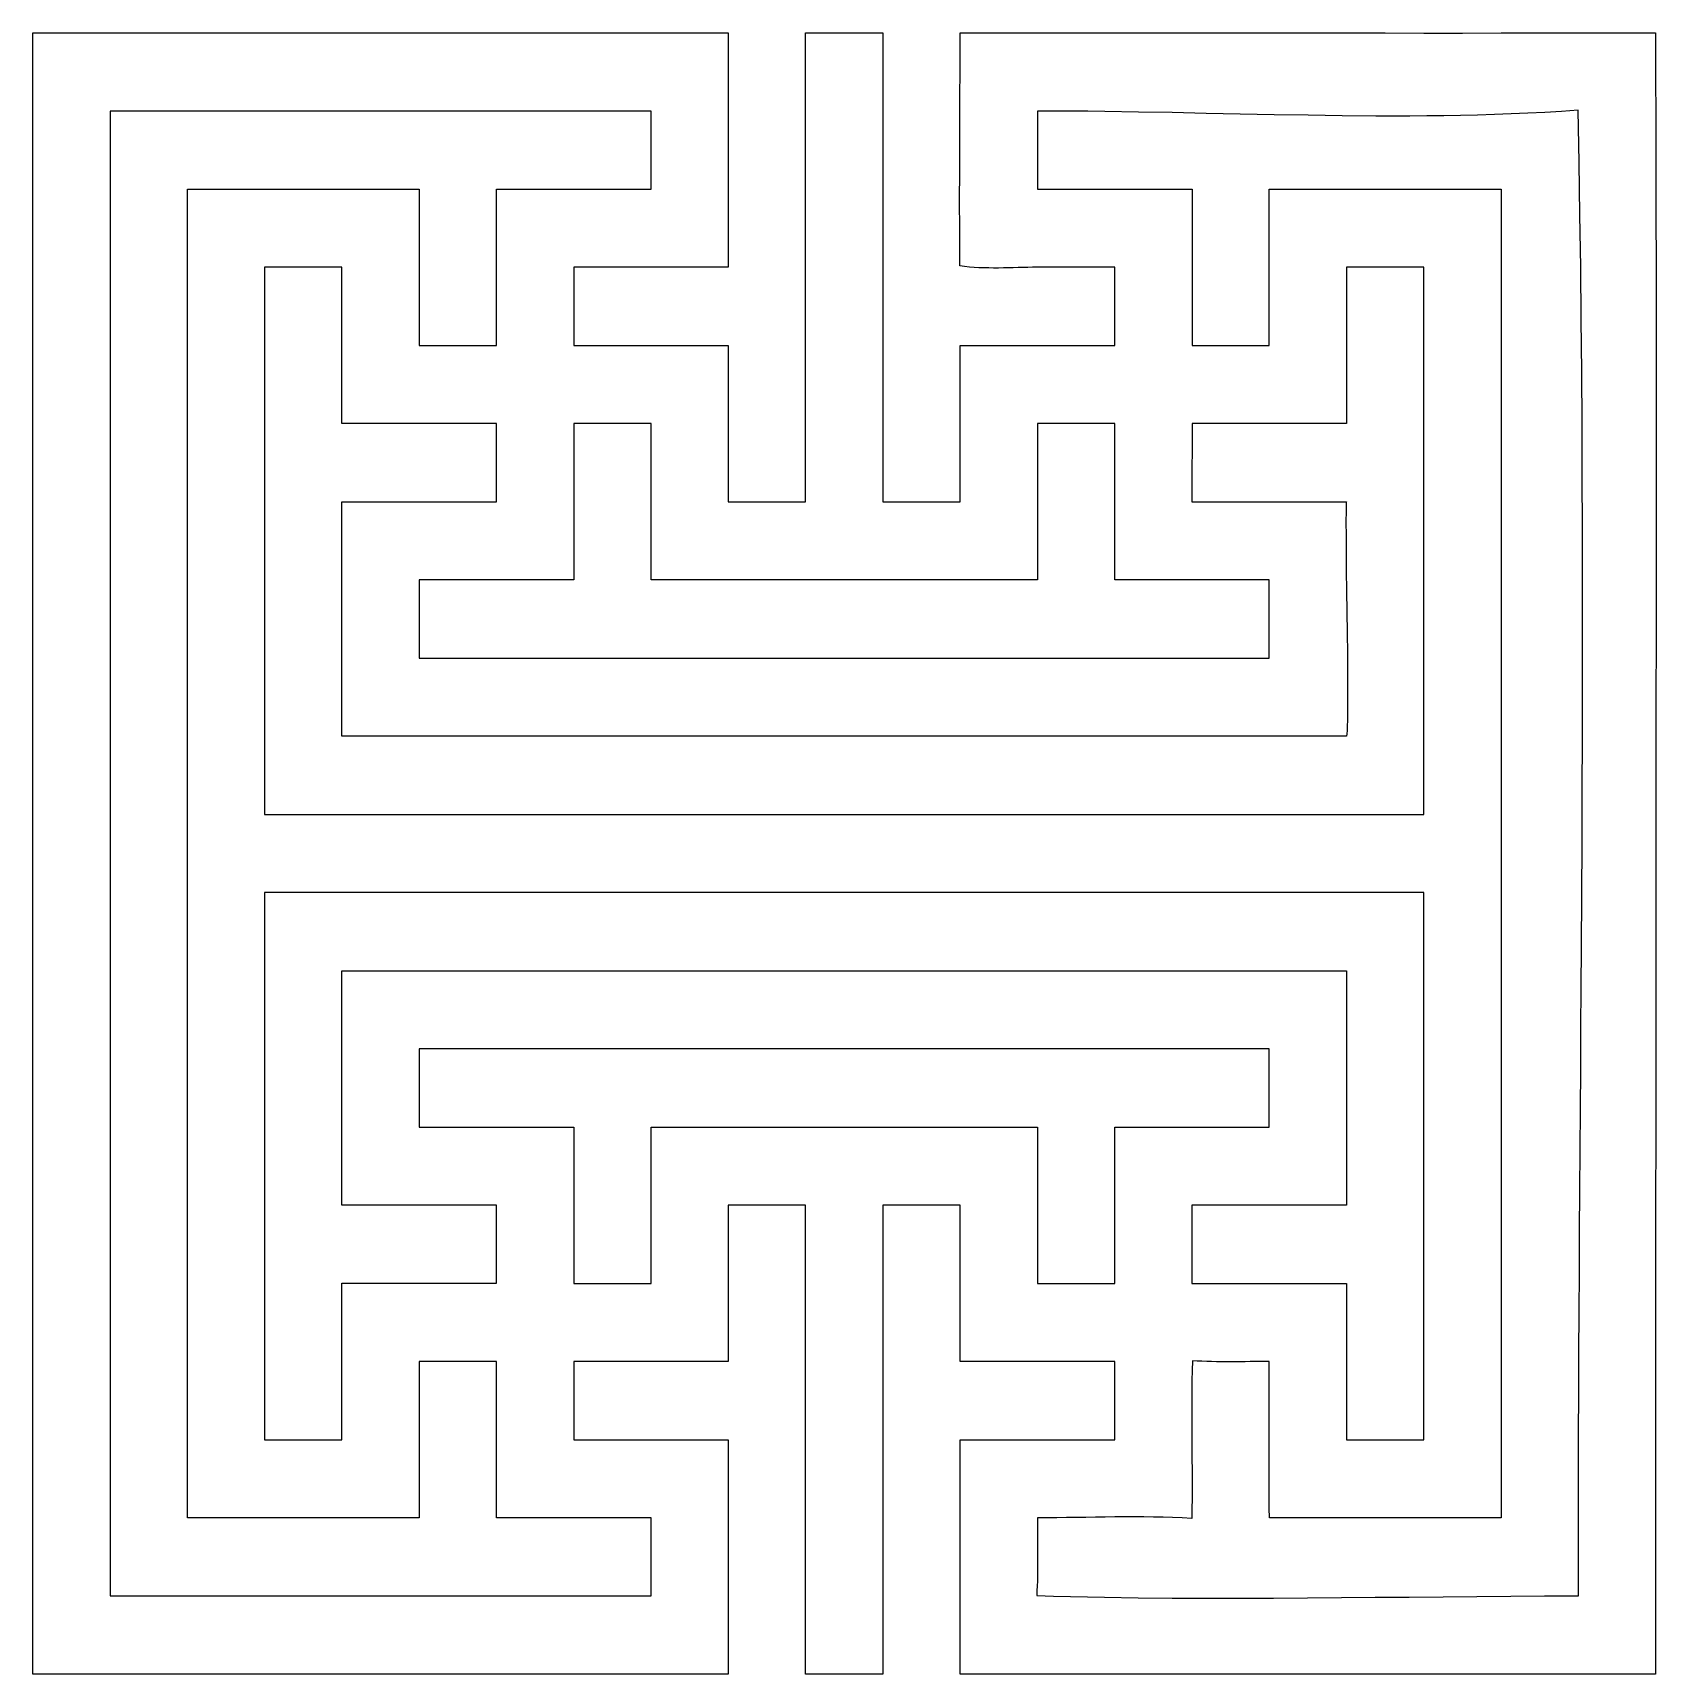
# Model space of a CAD drawing. Header units: centimetres. Extents: x -1.98 to 1.98, y -2 to 2.
import ezdxf

# ---------------------------------------------------------------- set-up
doc = ezdxf.new("R2010")
doc.units = ezdxf.units.CM
doc.header["$MEASUREMENT"] = 0
doc.layers.add('Layer 1', color=7, linetype='Continuous')

msp = doc.modelspace()

# ---------------------------------------------------------------- linework, layer by layer
at = {"layer": 'Layer 1', "color": 177}
for points, knots in [([(1.9777, 1.93169), (1.9777, 1.93169), (1.9777, 1.94019), (1.9777, 1.94019), (1.9777, 1.94019), (1.9777, 1.94019), (1.9777, 1.94896), (1.9777, 1.94896), (1.9777, 1.94896), (1.9777, 1.94896), (1.9777, 1.95746), (1.9777, 1.95746), (1.9777, 1.95746), (1.9777, 1.95746), (1.9777, 1.96621), (1.9777, 1.96621), (1.9777, 1.96621), (1.9777, 1.96621), (1.9777, 1.97472), (1.9777, 1.97472), (1.9777, 1.97472), (1.9777, 1.97472), (1.9777, 1.98347), (1.9777, 1.98347), (1.9777, 1.98347), (1.9777, 1.98347), (1.9777, 1.99197), (1.9777, 1.99197), (1.9777, 1.99197), (1.9777, 1.99197), (1.9777, 2.00073), (1.9777, 2.00073), (1.9777, 2.00073), (1.9777, 2.00073), (1.88344, 2.00048), (1.88344, 2.00048), (1.88344, 2.00048), (1.88344, 2.00048), (1.78943, 2.00048), (1.78943, 2.00048), (1.78943, 2.00048), (1.78943, 2.00048), (1.69517, 2.00048), (1.69517, 2.00048), (1.69517, 2.00048), (1.69517, 2.00048), (1.60091, 2.00048), (1.60091, 2.00048), (1.60091, 2.00048), (1.60091, 2.00048), (1.50665, 2.00024), (1.50665, 2.00024), (1.50665, 2.00024), (1.50665, 2.00024), (1.41239, 2.00024), (1.41239, 2.00024), (1.41239, 2.00024), (1.41239, 2.00024), (1.31838, 2.00048), (1.31838, 2.00048), (1.31838, 2.00048), (1.31838, 2.00048), (1.22413, 2.00048), (1.22413, 2.00048), (1.22413, 2.00048), (1.22413, 2.00048), (1.12986, 2.00048), (1.12986, 2.00048), (1.12986, 2.00048), (1.12986, 2.00048), (1.03561, 2.00048), (1.03561, 2.00048), (1.03561, 2.00048), (1.03561, 2.00048), (0.94135, 2.00048), (0.94135, 2.00048), (0.94135, 2.00048), (0.94135, 2.00048), (0.84734, 2.00048), (0.84734, 2.00048), (0.84734, 2.00048), (0.84734, 2.00048), (0.75308, 2.00048), (0.75308, 2.00048), (0.75308, 2.00048), (0.75308, 2.00048), (0.65882, 2.00073), (0.65882, 2.00073), (0.65882, 2.00073), (0.65882, 2.00073), (0.56456, 2.00073), (0.56456, 2.00073), (0.56456, 2.00073), (0.56456, 2.00073), (0.4703, 2.00073), (0.4703, 2.00073), (0.4703, 2.00073), (0.4703, 2.00073), (0.46833, 2.00073), (0.46833, 2.00073), (0.46833, 2.00073), (0.46833, 2.00073), (0.46239, 2.00073), (0.46239, 2.00073), (0.46239, 2.00073), (0.46239, 2.00073), (0.45299, 2.00073), (0.45299, 2.00073), (0.45299, 2.00073), (0.45299, 2.00073), (0.44087, 2.00073), (0.44087, 2.00073), (0.44087, 2.00073), (0.44087, 2.00073), (0.42676, 2.00073), (0.42676, 2.00073), (0.42676, 2.00073), (0.42676, 2.00073), (0.41093, 2.00073), (0.41093, 2.00073), (0.41093, 2.00073), (0.41093, 2.00073), (0.39386, 2.00073), (0.39386, 2.00073), (0.39386, 2.00073), (0.39386, 2.00073), (0.37629, 2.00073), (0.37629, 2.00073), (0.37629, 2.00073), (0.37629, 2.00073), (0.35873, 2.00073), (0.35873, 2.00073), (0.35873, 2.00073), (0.35873, 2.00073), (0.34166, 2.00073), (0.34166, 2.00073), (0.34166, 2.00073), (0.34166, 2.00073), (0.32558, 2.00073), (0.32558, 2.00073), (0.32558, 2.00073), (0.32558, 2.00073), (0.31148, 2.00073), (0.31148, 2.00073), (0.31148, 2.00073), (0.31148, 2.00073), (0.29936, 2.00073), (0.29936, 2.00073), (0.29936, 2.00073), (0.29936, 2.00073), (0.28995, 2.00073), (0.28995, 2.00073), (0.28995, 2.00073), (0.28995, 2.00073), (0.28402, 2.00073), (0.28402, 2.00073), (0.28402, 2.00073), (0.28402, 2.00073), (0.28179, 2.00073), (0.28179, 2.00073), (0.28179, 2.00073), (0.28179, 2.00073), (0.28179, 1.96522), (0.28179, 1.96522), (0.28179, 1.96522), (0.28179, 1.96522), (0.28179, 1.92969), (0.28179, 1.92969), (0.28179, 1.92969), (0.28179, 1.92969), (0.28179, 1.89417), (0.28179, 1.89417), (0.28179, 1.89417), (0.28179, 1.89417), (0.28154, 1.8584), (0.28154, 1.8584), (0.28154, 1.8584), (0.28154, 1.8584), (0.28154, 1.82287), (0.28154, 1.82287), (0.28154, 1.82287), (0.28154, 1.82287), (0.28129, 1.78735), (0.28129, 1.78735), (0.28129, 1.78735), (0.28129, 1.78735), (0.28129, 1.75157), (0.28129, 1.75157), (0.28129, 1.75157), (0.28129, 1.75157), (0.28105, 1.71605), (0.28105, 1.71605), (0.28105, 1.71605), (0.28105, 1.71605), (0.28105, 1.68052), (0.28105, 1.68052), (0.28105, 1.68052), (0.28105, 1.68052), (0.28105, 1.64499), (0.28105, 1.64499), (0.28105, 1.64499), (0.28105, 1.64499), (0.2808, 1.60947), (0.2808, 1.60947), (0.2808, 1.60947), (0.2808, 1.60947), (0.2808, 1.57394), (0.2808, 1.57394), (0.2808, 1.57394), (0.2808, 1.57394), (0.28105, 1.53842), (0.28105, 1.53842), (0.28105, 1.53842), (0.28105, 1.53842), (0.28105, 1.5029), (0.28105, 1.5029), (0.28105, 1.5029), (0.28105, 1.5029), (0.28129, 1.46763), (0.28129, 1.46763), (0.28129, 1.46763), (0.28129, 1.46763), (0.28154, 1.43235), (0.28154, 1.43235), (0.28154, 1.43235), (0.28154, 1.43235), (0.29292, 1.43085), (0.29292, 1.43085), (0.29292, 1.43085), (0.29292, 1.43085), (0.30455, 1.42961), (0.30455, 1.42961), (0.30455, 1.42961), (0.30455, 1.42961), (0.31618, 1.42885), (0.31618, 1.42885), (0.31618, 1.42885), (0.31618, 1.42885), (0.3278, 1.42811), (0.3278, 1.42811), (0.3278, 1.42811), (0.3278, 1.42811), (0.33968, 1.42785), (0.33968, 1.42785), (0.33968, 1.42785), (0.33968, 1.42785), (0.35155, 1.42761), (0.35155, 1.42761), (0.35155, 1.42761), (0.35155, 1.42761), (0.36343, 1.42735), (0.36343, 1.42735), (0.36343, 1.42735), (0.36343, 1.42735), (0.3753, 1.42735), (0.3753, 1.42735), (0.3753, 1.42735), (0.3753, 1.42735), (0.38743, 1.42761), (0.38743, 1.42761), (0.38743, 1.42761), (0.38743, 1.42761), (0.3993, 1.42785), (0.3993, 1.42785), (0.3993, 1.42785), (0.3993, 1.42785), (0.41118, 1.42811), (0.41118, 1.42811), (0.41118, 1.42811), (0.41118, 1.42811), (0.4233, 1.42835), (0.4233, 1.42835), (0.4233, 1.42835), (0.4233, 1.42835), (0.43517, 1.42859), (0.43517, 1.42859), (0.43517, 1.42859), (0.43517, 1.42859), (0.4468, 1.42885), (0.4468, 1.42885), (0.4468, 1.42885), (0.4468, 1.42885), (0.45868, 1.42911), (0.45868, 1.42911), (0.45868, 1.42911), (0.45868, 1.42911), (0.4703, 1.42911), (0.4703, 1.42911), (0.4703, 1.42911), (0.4703, 1.42911), (0.65907, 1.42911), (0.65907, 1.42911), (0.65907, 1.42911), (0.65907, 1.42911), (0.65907, 1.42685), (0.65907, 1.42685), (0.65907, 1.42685), (0.65907, 1.42685), (0.65907, 1.42084), (0.65907, 1.42084), (0.65907, 1.42084), (0.65907, 1.42084), (0.65907, 1.41158), (0.65907, 1.41158), (0.65907, 1.41158), (0.65907, 1.41158), (0.65907, 1.39933), (0.65907, 1.39933), (0.65907, 1.39933), (0.65907, 1.39933), (0.65907, 1.38482), (0.65907, 1.38482), (0.65907, 1.38482), (0.65907, 1.38482), (0.65907, 1.36881), (0.65907, 1.36881), (0.65907, 1.36881), (0.65907, 1.36881), (0.65907, 1.35154), (0.65907, 1.35154), (0.65907, 1.35154), (0.65907, 1.35154), (0.65907, 1.33378), (0.65907, 1.33378), (0.65907, 1.33378), (0.65907, 1.33378), (0.65882, 1.31602), (0.65882, 1.31602), (0.65882, 1.31602), (0.65882, 1.31602), (0.65882, 1.29877), (0.65882, 1.29877), (0.65882, 1.29877), (0.65882, 1.29877), (0.65882, 1.28275), (0.65882, 1.28275), (0.65882, 1.28275), (0.65882, 1.28275), (0.65882, 1.26824), (0.65882, 1.26824), (0.65882, 1.26824), (0.65882, 1.26824), (0.65882, 1.25599), (0.65882, 1.25599), (0.65882, 1.25599), (0.65882, 1.25599), (0.65882, 1.24673), (0.65882, 1.24673), (0.65882, 1.24673), (0.65882, 1.24673), (0.65882, 1.24072), (0.65882, 1.24072), (0.65882, 1.24072), (0.65882, 1.24072), (0.65882, 1.23847), (0.65882, 1.23847), (0.65882, 1.23847), (0.65882, 1.23847), (0.6566, 1.23847), (0.6566, 1.23847), (0.6566, 1.23847), (0.6566, 1.23847), (0.65066, 1.23847), (0.65066, 1.23847), (0.65066, 1.23847), (0.65066, 1.23847), (0.6415, 1.23847), (0.6415, 1.23847), (0.6415, 1.23847), (0.6415, 1.23847), (0.62938, 1.23847), (0.62938, 1.23847), (0.62938, 1.23847), (0.62938, 1.23847), (0.61503, 1.23847), (0.61503, 1.23847), (0.61503, 1.23847), (0.61503, 1.23847), (0.5992, 1.23847), (0.5992, 1.23847), (0.5992, 1.23847), (0.5992, 1.23847), (0.58213, 1.23847), (0.58213, 1.23847), (0.58213, 1.23847), (0.58213, 1.23847), (0.56456, 1.23847), (0.56456, 1.23847), (0.56456, 1.23847), (0.56456, 1.23847), (0.547, 1.23847), (0.547, 1.23847), (0.547, 1.23847), (0.547, 1.23847), (0.52993, 1.23847), (0.52993, 1.23847), (0.52993, 1.23847), (0.52993, 1.23847), (0.5141, 1.23847), (0.5141, 1.23847), (0.5141, 1.23847), (0.5141, 1.23847), (0.49975, 1.23847), (0.49975, 1.23847), (0.49975, 1.23847), (0.49975, 1.23847), (0.48787, 1.23847), (0.48787, 1.23847), (0.48787, 1.23847), (0.48787, 1.23847), (0.47847, 1.23847), (0.47847, 1.23847), (0.47847, 1.23847), (0.47847, 1.23847), (0.47253, 1.23847), (0.47253, 1.23847), (0.47253, 1.23847), (0.47253, 1.23847), (0.4703, 1.23847), (0.4703, 1.23847), (0.4703, 1.23847), (0.4703, 1.23847), (0.46833, 1.23847), (0.46833, 1.23847), (0.46833, 1.23847), (0.46833, 1.23847), (0.46239, 1.23847), (0.46239, 1.23847), (0.46239, 1.23847), (0.46239, 1.23847), (0.45299, 1.23847), (0.45299, 1.23847), (0.45299, 1.23847), (0.45299, 1.23847), (0.44087, 1.23847), (0.44087, 1.23847), (0.44087, 1.23847), (0.44087, 1.23847), (0.42676, 1.23847), (0.42676, 1.23847), (0.42676, 1.23847), (0.42676, 1.23847), (0.41093, 1.23847), (0.41093, 1.23847), (0.41093, 1.23847), (0.41093, 1.23847), (0.39386, 1.23847), (0.39386, 1.23847), (0.39386, 1.23847), (0.39386, 1.23847), (0.37629, 1.23847), (0.37629, 1.23847), (0.37629, 1.23847), (0.37629, 1.23847), (0.35873, 1.23847), (0.35873, 1.23847), (0.35873, 1.23847), (0.35873, 1.23847), (0.34166, 1.23847), (0.34166, 1.23847), (0.34166, 1.23847), (0.34166, 1.23847), (0.32582, 1.23847), (0.32582, 1.23847), (0.32582, 1.23847), (0.32582, 1.23847), (0.31148, 1.23847), (0.31148, 1.23847), (0.31148, 1.23847), (0.31148, 1.23847), (0.29936, 1.23847), (0.29936, 1.23847), (0.29936, 1.23847), (0.29936, 1.23847), (0.2902, 1.23847), (0.2902, 1.23847), (0.2902, 1.23847), (0.2902, 1.23847), (0.28402, 1.23847), (0.28402, 1.23847), (0.28402, 1.23847), (0.28402, 1.23847), (0.28204, 1.23847), (0.28204, 1.23847), (0.28204, 1.23847), (0.28204, 1.23847), (0.28204, 1.21471), (0.28204, 1.21471), (0.28204, 1.21471), (0.28204, 1.21471), (0.28204, 1.19095), (0.28204, 1.19095), (0.28204, 1.19095), (0.28204, 1.19095), (0.28204, 1.16693), (0.28204, 1.16693), (0.28204, 1.16693), (0.28204, 1.16693), (0.28204, 1.14315), (0.28204, 1.14315), (0.28204, 1.14315), (0.28204, 1.14315), (0.28204, 1.11939), (0.28204, 1.11939), (0.28204, 1.11939), (0.28204, 1.11939), (0.28204, 1.09563), (0.28204, 1.09563), (0.28204, 1.09563), (0.28204, 1.09563), (0.28204, 1.07185), (0.28204, 1.07185), (0.28204, 1.07185), (0.28204, 1.07185), (0.28204, 1.04785), (0.28204, 1.04785), (0.28204, 1.04785), (0.28204, 1.04785), (0.28204, 1.02407), (0.28204, 1.02407), (0.28204, 1.02407), (0.28204, 1.02407), (0.28204, 1.00032), (0.28204, 1.00032), (0.28204, 1.00032), (0.28204, 1.00032), (0.28204, 0.97655), (0.28204, 0.97655), (0.28204, 0.97655), (0.28204, 0.97655), (0.28204, 0.95277), (0.28204, 0.95277), (0.28204, 0.95277), (0.28204, 0.95277), (0.28204, 0.92876), (0.28204, 0.92876), (0.28204, 0.92876), (0.28204, 0.92876), (0.28204, 0.90499), (0.28204, 0.90499), (0.28204, 0.90499), (0.28204, 0.90499), (0.28204, 0.88124), (0.28204, 0.88124), (0.28204, 0.88124), (0.28204, 0.88124), (0.28204, 0.85746), (0.28204, 0.85746), (0.28204, 0.85746), (0.28204, 0.85746), (0.09352, 0.85746), (0.09352, 0.85746), (0.09352, 0.85746), (0.09352, 0.85746), (0.09352, 0.86822), (0.09352, 0.86822), (0.09352, 0.86822), (0.09352, 0.86822), (0.09352, 0.89825), (0.09352, 0.89825), (0.09352, 0.89825), (0.09352, 0.89825), (0.09352, 0.94528), (0.09352, 0.94528), (0.09352, 0.94528), (0.09352, 0.94528), (0.09352, 1.00631), (0.09352, 1.00631), (0.09352, 1.00631), (0.09352, 1.00631), (0.09352, 1.07836), (0.09352, 1.07836), (0.09352, 1.07836), (0.09352, 1.07836), (0.09352, 1.15892), (0.09352, 1.15892), (0.09352, 1.15892), (0.09352, 1.15892), (0.09352, 1.24497), (0.09352, 1.24497), (0.09352, 1.24497), (0.09352, 1.24497), (0.09352, 1.33378), (0.09352, 1.33378), (0.09352, 1.33378), (0.09352, 1.33378), (0.09352, 1.4226), (0.09352, 1.4226), (0.09352, 1.4226), (0.09352, 1.4226), (0.09352, 1.50866), (0.09352, 1.50866), (0.09352, 1.50866), (0.09352, 1.50866), (0.09352, 1.58921), (0.09352, 1.58921), (0.09352, 1.58921), (0.09352, 1.58921), (0.09352, 1.66126), (0.09352, 1.66126), (0.09352, 1.66126), (0.09352, 1.66126), (0.09352, 1.7223), (0.09352, 1.7223), (0.09352, 1.7223), (0.09352, 1.7223), (0.09352, 1.76934), (0.09352, 1.76934), (0.09352, 1.76934), (0.09352, 1.76934), (0.09352, 1.79936), (0.09352, 1.79936), (0.09352, 1.79936), (0.09352, 1.79936), (0.09352, 1.81011), (0.09352, 1.81011), (0.09352, 1.81011), (0.09352, 1.81011), (0.09352, 2.00073), (0.09352, 2.00073), (0.09352, 2.00073), (0.09352, 2.00073), (-0.09475, 2.00073), (-0.09475, 2.00073), (-0.09475, 2.00073), (-0.09475, 2.00073), (-0.09475, 1.81011), (-0.09475, 1.81011), (-0.09475, 1.81011), (-0.09475, 1.81011), (-0.09475, 0.85746), (-0.09475, 0.85746), (-0.09475, 0.85746), (-0.09475, 0.85746), (-0.28351, 0.85746), (-0.28351, 0.85746), (-0.28351, 0.85746), (-0.28351, 0.85746), (-0.28351, 0.86547), (-0.28351, 0.86547), (-0.28351, 0.86547), (-0.28351, 0.86547), (-0.28351, 0.88048), (-0.28351, 0.88048), (-0.28351, 0.88048), (-0.28351, 0.88048), (-0.28327, 0.90125), (-0.28327, 0.90125), (-0.28327, 0.90125), (-0.28327, 0.90125), (-0.28327, 0.92677), (-0.28327, 0.92677), (-0.28327, 0.92677), (-0.28327, 0.92677), (-0.28327, 0.95604), (-0.28327, 0.95604), (-0.28327, 0.95604), (-0.28327, 0.95604), (-0.28327, 0.98806), (-0.28327, 0.98806), (-0.28327, 0.98806), (-0.28327, 0.98806), (-0.28327, 1.02207), (-0.28327, 1.02207), (-0.28327, 1.02207), (-0.28327, 1.02207), (-0.28327, 1.0566), (-0.28327, 1.0566), (-0.28327, 1.0566), (-0.28327, 1.0566), (-0.28327, 1.09087), (-0.28327, 1.09087), (-0.28327, 1.09087), (-0.28327, 1.09087), (-0.28327, 1.12415), (-0.28327, 1.12415), (-0.28327, 1.12415), (-0.28327, 1.12415), (-0.28327, 1.15492), (-0.28327, 1.15492), (-0.28327, 1.15492), (-0.28327, 1.15492), (-0.28327, 1.18218), (-0.28327, 1.18218), (-0.28327, 1.18218), (-0.28327, 1.18218), (-0.28327, 1.20546), (-0.28327, 1.20546), (-0.28327, 1.20546), (-0.28327, 1.20546), (-0.28327, 1.22322), (-0.28327, 1.22322), (-0.28327, 1.22322), (-0.28327, 1.22322), (-0.28327, 1.23448), (-0.28327, 1.23448), (-0.28327, 1.23448), (-0.28327, 1.23448), (-0.28351, 1.23847), (-0.28351, 1.23847), (-0.28351, 1.23847), (-0.28351, 1.23847), (-0.30702, 1.23847), (-0.30702, 1.23847), (-0.30702, 1.23847), (-0.30702, 1.23847), (-0.33052, 1.23847), (-0.33052, 1.23847), (-0.33052, 1.23847), (-0.33052, 1.23847), (-0.35402, 1.23847), (-0.35402, 1.23847), (-0.35402, 1.23847), (-0.35402, 1.23847), (-0.37752, 1.23847), (-0.37752, 1.23847), (-0.37752, 1.23847), (-0.37752, 1.23847), (-0.40127, 1.23847), (-0.40127, 1.23847), (-0.40127, 1.23847), (-0.40127, 1.23847), (-0.42478, 1.23847), (-0.42478, 1.23847), (-0.42478, 1.23847), (-0.42478, 1.23847), (-0.44828, 1.23847), (-0.44828, 1.23847), (-0.44828, 1.23847), (-0.44828, 1.23847), (-0.47178, 1.23847), (-0.47178, 1.23847), (-0.47178, 1.23847), (-0.47178, 1.23847), (-0.49528, 1.23847), (-0.49528, 1.23847), (-0.49528, 1.23847), (-0.49528, 1.23847), (-0.51903, 1.23847), (-0.51903, 1.23847), (-0.51903, 1.23847), (-0.51903, 1.23847), (-0.54254, 1.23847), (-0.54254, 1.23847), (-0.54254, 1.23847), (-0.54254, 1.23847), (-0.56604, 1.23847), (-0.56604, 1.23847), (-0.56604, 1.23847), (-0.56604, 1.23847), (-0.58954, 1.23847), (-0.58954, 1.23847), (-0.58954, 1.23847), (-0.58954, 1.23847), (-0.61304, 1.23847), (-0.61304, 1.23847), (-0.61304, 1.23847), (-0.61304, 1.23847), (-0.63679, 1.23847), (-0.63679, 1.23847), (-0.63679, 1.23847), (-0.63679, 1.23847), (-0.6603, 1.23847), (-0.6603, 1.23847), (-0.6603, 1.23847), (-0.6603, 1.23847), (-0.6603, 1.42911), (-0.6603, 1.42911), (-0.6603, 1.42911), (-0.6603, 1.42911), (-0.65807, 1.42911), (-0.65807, 1.42911), (-0.65807, 1.42911), (-0.65807, 1.42911), (-0.65213, 1.42911), (-0.65213, 1.42911), (-0.65213, 1.42911), (-0.65213, 1.42911), (-0.64273, 1.42911), (-0.64273, 1.42911), (-0.64273, 1.42911), (-0.64273, 1.42911), (-0.63086, 1.42911), (-0.63086, 1.42911), (-0.63086, 1.42911), (-0.63086, 1.42911), (-0.61651, 1.42911), (-0.61651, 1.42911), (-0.61651, 1.42911), (-0.61651, 1.42911), (-0.60067, 1.42911), (-0.60067, 1.42911), (-0.60067, 1.42911), (-0.60067, 1.42911), (-0.58361, 1.42911), (-0.58361, 1.42911), (-0.58361, 1.42911), (-0.58361, 1.42911), (-0.56604, 1.42911), (-0.56604, 1.42911), (-0.56604, 1.42911), (-0.56604, 1.42911), (-0.54848, 1.42911), (-0.54848, 1.42911), (-0.54848, 1.42911), (-0.54848, 1.42911), (-0.5314, 1.42911), (-0.5314, 1.42911), (-0.5314, 1.42911), (-0.5314, 1.42911), (-0.51532, 1.42911), (-0.51532, 1.42911), (-0.51532, 1.42911), (-0.51532, 1.42911), (-0.50122, 1.42911), (-0.50122, 1.42911), (-0.50122, 1.42911), (-0.50122, 1.42911), (-0.4891, 1.42911), (-0.4891, 1.42911), (-0.4891, 1.42911), (-0.4891, 1.42911), (-0.4797, 1.42911), (-0.4797, 1.42911), (-0.4797, 1.42911), (-0.4797, 1.42911), (-0.47376, 1.42911), (-0.47376, 1.42911), (-0.47376, 1.42911), (-0.47376, 1.42911), (-0.47178, 1.42911), (-0.47178, 1.42911), (-0.47178, 1.42911), (-0.47178, 1.42911), (-0.46955, 1.42911), (-0.46955, 1.42911), (-0.46955, 1.42911), (-0.46955, 1.42911), (-0.46362, 1.42911), (-0.46362, 1.42911), (-0.46362, 1.42911), (-0.46362, 1.42911), (-0.45422, 1.42911), (-0.45422, 1.42911), (-0.45422, 1.42911), (-0.45422, 1.42911), (-0.44234, 1.42911), (-0.44234, 1.42911), (-0.44234, 1.42911), (-0.44234, 1.42911), (-0.42799, 1.42911), (-0.42799, 1.42911), (-0.42799, 1.42911), (-0.42799, 1.42911), (-0.41216, 1.42911), (-0.41216, 1.42911), (-0.41216, 1.42911), (-0.41216, 1.42911), (-0.39509, 1.42911), (-0.39509, 1.42911), (-0.39509, 1.42911), (-0.39509, 1.42911), (-0.37752, 1.42911), (-0.37752, 1.42911), (-0.37752, 1.42911), (-0.37752, 1.42911), (-0.35996, 1.42911), (-0.35996, 1.42911), (-0.35996, 1.42911), (-0.35996, 1.42911), (-0.34289, 1.42911), (-0.34289, 1.42911), (-0.34289, 1.42911), (-0.34289, 1.42911), (-0.32705, 1.42911), (-0.32705, 1.42911), (-0.32705, 1.42911), (-0.32705, 1.42911), (-0.3127, 1.42911), (-0.3127, 1.42911), (-0.3127, 1.42911), (-0.3127, 1.42911), (-0.30058, 1.42911), (-0.30058, 1.42911), (-0.30058, 1.42911), (-0.30058, 1.42911), (-0.29143, 1.42911), (-0.29143, 1.42911), (-0.29143, 1.42911), (-0.29143, 1.42911), (-0.28525, 1.42911), (-0.28525, 1.42911), (-0.28525, 1.42911), (-0.28525, 1.42911), (-0.28327, 1.42911), (-0.28327, 1.42911), (-0.28327, 1.42911), (-0.28327, 1.42911), (-0.28327, 1.46487), (-0.28327, 1.46487), (-0.28327, 1.46487), (-0.28327, 1.46487), (-0.28327, 1.50064), (-0.28327, 1.50064), (-0.28327, 1.50064), (-0.28327, 1.50064), (-0.28327, 1.53617), (-0.28327, 1.53617), (-0.28327, 1.53617), (-0.28327, 1.53617), (-0.28327, 1.57194), (-0.28327, 1.57194), (-0.28327, 1.57194), (-0.28327, 1.57194), (-0.28327, 1.60773), (-0.28327, 1.60773), (-0.28327, 1.60773), (-0.28327, 1.60773), (-0.28327, 1.6435), (-0.28327, 1.6435), (-0.28327, 1.6435), (-0.28327, 1.6435), (-0.28327, 1.67926), (-0.28327, 1.67926), (-0.28327, 1.67926), (-0.28327, 1.67926), (-0.28327, 1.71479), (-0.28327, 1.71479), (-0.28327, 1.71479), (-0.28327, 1.71479), (-0.28327, 1.75056), (-0.28327, 1.75056), (-0.28327, 1.75056), (-0.28327, 1.75056), (-0.28327, 1.78634), (-0.28327, 1.78634), (-0.28327, 1.78634), (-0.28327, 1.78634), (-0.28327, 1.82212), (-0.28327, 1.82212), (-0.28327, 1.82212), (-0.28327, 1.82212), (-0.28327, 1.8579), (-0.28327, 1.8579), (-0.28327, 1.8579), (-0.28327, 1.8579), (-0.28327, 1.89342), (-0.28327, 1.89342), (-0.28327, 1.89342), (-0.28327, 1.89342), (-0.28327, 1.92918), (-0.28327, 1.92918), (-0.28327, 1.92918), (-0.28327, 1.92918), (-0.28327, 1.96496), (-0.28327, 1.96496), (-0.28327, 1.96496), (-0.28327, 1.96496), (-0.28327, 2.00073), (-0.28327, 2.00073), (-0.28327, 2.00073), (-0.28327, 2.00073), (-0.37752, 2.00073), (-0.37752, 2.00073), (-0.37752, 2.00073), (-0.37752, 2.00073), (-0.47178, 2.00073), (-0.47178, 2.00073), (-0.47178, 2.00073), (-0.47178, 2.00073), (-0.56604, 2.00073), (-0.56604, 2.00073), (-0.56604, 2.00073), (-0.56604, 2.00073), (-0.66005, 2.00073), (-0.66005, 2.00073), (-0.66005, 2.00073), (-0.66005, 2.00073), (-0.75431, 2.00073), (-0.75431, 2.00073), (-0.75431, 2.00073), (-0.75431, 2.00073), (-0.84857, 2.00073), (-0.84857, 2.00073), (-0.84857, 2.00073), (-0.84857, 2.00073), (-0.94283, 2.00073), (-0.94283, 2.00073), (-0.94283, 2.00073), (-0.94283, 2.00073), (-1.03708, 2.00073), (-1.03708, 2.00073), (-1.03708, 2.00073), (-1.03708, 2.00073), (-1.13134, 2.00073), (-1.13134, 2.00073), (-1.13134, 2.00073), (-1.13134, 2.00073), (-1.2256, 2.00073), (-1.2256, 2.00073), (-1.2256, 2.00073), (-1.2256, 2.00073), (-1.31961, 2.00073), (-1.31961, 2.00073), (-1.31961, 2.00073), (-1.31961, 2.00073), (-1.41387, 2.00073), (-1.41387, 2.00073), (-1.41387, 2.00073), (-1.41387, 2.00073), (-1.50813, 2.00073), (-1.50813, 2.00073), (-1.50813, 2.00073), (-1.50813, 2.00073), (-1.60239, 2.00073), (-1.60239, 2.00073), (-1.60239, 2.00073), (-1.60239, 2.00073), (-1.69664, 2.00073), (-1.69664, 2.00073), (-1.69664, 2.00073), (-1.69664, 2.00073), (-1.7909, 2.00073), (-1.7909, 2.00073), (-1.7909, 2.00073), (-1.7909, 2.00073), (-1.97917, 2.00073), (-1.97917, 2.00073), (-1.97917, 2.00073), (-1.97917, 2.00073), (-1.97917, 1.97397), (-1.97917, 1.97397), (-1.97917, 1.97397), (-1.97917, 1.97397), (-1.97917, 1.89866), (-1.97917, 1.89866), (-1.97917, 1.89866), (-1.97917, 1.89866), (-1.97917, 1.78084), (-1.97917, 1.78084), (-1.97917, 1.78084), (-1.97917, 1.78084), (-1.97917, 1.62774), (-1.97917, 1.62774), (-1.97917, 1.62774), (-1.97917, 1.62774), (-1.97917, 1.44537), (-1.97917, 1.44537), (-1.97917, 1.44537), (-1.97917, 1.44537), (-1.97917, 1.24098), (-1.97917, 1.24098), (-1.97917, 1.24098), (-1.97917, 1.24098), (-1.97917, 1.02083), (-1.97917, 1.02083), (-1.97917, 1.02083), (-1.97917, 1.02083), (-1.97917, 0.79168), (-1.97917, 0.79168), (-1.97917, 0.79168), (-1.97917, 0.79168), (-1.97917, 0.56026), (-1.97917, 0.56026), (-1.97917, 0.56026), (-1.97917, 0.56026), (-1.97917, 0.33287), (-1.97917, 0.33287), (-1.97917, 0.33287), (-1.97917, 0.33287), (-1.97917, 0.11647), (-1.97917, 0.11647), (-1.97917, 0.11647), (-1.97917, 0.11647), (-1.97917, -0.08241), (-1.97917, -0.08241), (-1.97917, -0.08241), (-1.97917, -0.08241), (-1.97917, -0.25703), (-1.97917, -0.25703), (-1.97917, -0.25703), (-1.97917, -0.25703), (-1.97917, -0.40114), (-1.97917, -0.40114), (-1.97917, -0.40114), (-1.97917, -0.40114), (-1.97917, -0.50745), (-1.97917, -0.50745), (-1.97917, -0.50745), (-1.97917, -0.50745), (-1.97917, -0.57), (-1.97917, -0.57), (-1.97917, -0.57), (-1.97917, -0.57), (-1.97917, -0.64755), (-1.97917, -0.64755), (-1.97917, -0.64755), (-1.97917, -0.64755), (-1.97917, -0.72484), (-1.97917, -0.72484), (-1.97917, -0.72484), (-1.97917, -0.72484), (-1.97917, -0.8024), (-1.97917, -0.8024), (-1.97917, -0.8024), (-1.97917, -0.8024), (-1.97917, -0.87995), (-1.97917, -0.87995), (-1.97917, -0.87995), (-1.97917, -0.87995), (-1.97917, -0.9575), (-1.97917, -0.9575), (-1.97917, -0.9575), (-1.97917, -0.9575), (-1.97917, -1.03506), (-1.97917, -1.03506), (-1.97917, -1.03506), (-1.97917, -1.03506), (-1.97917, -1.11262), (-1.97917, -1.11262), (-1.97917, -1.11262), (-1.97917, -1.11262), (-1.97917, -1.18991), (-1.97917, -1.18991), (-1.97917, -1.18991), (-1.97917, -1.18991), (-1.97917, -1.26746), (-1.97917, -1.26746), (-1.97917, -1.26746), (-1.97917, -1.26746), (-1.97917, -1.34501), (-1.97917, -1.34501), (-1.97917, -1.34501), (-1.97917, -1.34501), (-1.97917, -1.42257), (-1.97917, -1.42257), (-1.97917, -1.42257), (-1.97917, -1.42257), (-1.97917, -1.50013), (-1.97917, -1.50013), (-1.97917, -1.50013), (-1.97917, -1.50013), (-1.97917, -1.57768), (-1.97917, -1.57768), (-1.97917, -1.57768), (-1.97917, -1.57768), (-1.97917, -1.65497), (-1.97917, -1.65497), (-1.97917, -1.65497), (-1.97917, -1.65497), (-1.97917, -1.73252), (-1.97917, -1.73252), (-1.97917, -1.73252), (-1.97917, -1.73252), (-1.97917, -1.81007), (-1.97917, -1.81007), (-1.97917, -1.81007), (-1.97917, -1.81007), (-1.97917, -1.81209), (-1.97917, -1.81209), (-1.97917, -1.81209), (-1.97917, -1.81209), (-1.97917, -1.81833), (-1.97917, -1.81833), (-1.97917, -1.81833), (-1.97917, -1.81833), (-1.97917, -1.82759), (-1.97917, -1.82759), (-1.97917, -1.82759), (-1.97917, -1.82759), (-1.97917, -1.83985), (-1.97917, -1.83985), (-1.97917, -1.83985), (-1.97917, -1.83985), (-1.97917, -1.85436), (-1.97917, -1.85436), (-1.97917, -1.85436), (-1.97917, -1.85436), (-1.97917, -1.87038), (-1.97917, -1.87038), (-1.97917, -1.87038), (-1.97917, -1.87038), (-1.97917, -1.88764), (-1.97917, -1.88764), (-1.97917, -1.88764), (-1.97917, -1.88764), (-1.97917, -1.9054), (-1.97917, -1.9054), (-1.97917, -1.9054), (-1.97917, -1.9054), (-1.97917, -1.92316), (-1.97917, -1.92316), (-1.97917, -1.92316), (-1.97917, -1.92316), (-1.97917, -1.94041), (-1.97917, -1.94041), (-1.97917, -1.94041), (-1.97917, -1.94041), (-1.97917, -1.95643), (-1.97917, -1.95643), (-1.97917, -1.95643), (-1.97917, -1.95643), (-1.97917, -1.97094), (-1.97917, -1.97094), (-1.97917, -1.97094), (-1.97917, -1.97094), (-1.97917, -1.98295), (-1.97917, -1.98295), (-1.97917, -1.98295), (-1.97917, -1.98295), (-1.97917, -1.99245), (-1.97917, -1.99245), (-1.97917, -1.99245), (-1.97917, -1.99245), (-1.97917, -1.99845), (-1.97917, -1.99845), (-1.97917, -1.99845), (-1.97917, -1.99845), (-1.97917, -2.00072), (-1.97917, -2.00072), (-1.97917, -2.00072), (-1.97917, -2.00072), (-1.97695, -2.00072), (-1.97695, -2.00072), (-1.97695, -2.00072), (-1.97695, -2.00072), (-1.97101, -2.00072), (-1.97101, -2.00072), (-1.97101, -2.00072), (-1.97101, -2.00072), (-1.96161, -2.00072), (-1.96161, -2.00072), (-1.96161, -2.00072), (-1.96161, -2.00072), (-1.94973, -2.00072), (-1.94973, -2.00072), (-1.94973, -2.00072), (-1.94973, -2.00072), (-1.93538, -2.00072), (-1.93538, -2.00072), (-1.93538, -2.00072), (-1.93538, -2.00072), (-1.91955, -2.00072), (-1.91955, -2.00072), (-1.91955, -2.00072), (-1.91955, -2.00072), (-1.90248, -2.00072), (-1.90248, -2.00072), (-1.90248, -2.00072), (-1.90248, -2.00072), (-1.88491, -2.00072), (-1.88491, -2.00072), (-1.88491, -2.00072), (-1.88491, -2.00072), (-1.86735, -2.00072), (-1.86735, -2.00072), (-1.86735, -2.00072), (-1.86735, -2.00072), (-1.85028, -2.00072), (-1.85028, -2.00072), (-1.85028, -2.00072), (-1.85028, -2.00072), (-1.83445, -2.00072), (-1.83445, -2.00072), (-1.83445, -2.00072), (-1.83445, -2.00072), (-1.8201, -2.00072), (-1.8201, -2.00072), (-1.8201, -2.00072), (-1.8201, -2.00072), (-1.80822, -2.00072), (-1.80822, -2.00072), (-1.80822, -2.00072), (-1.80822, -2.00072), (-1.79882, -2.00072), (-1.79882, -2.00072), (-1.79882, -2.00072), (-1.79882, -2.00072), (-1.79288, -2.00072), (-1.79288, -2.00072), (-1.79288, -2.00072), (-1.79288, -2.00072), (-1.79065, -2.00046), (-1.79065, -2.00046), (-1.79065, -2.00046), (-1.79065, -2.00046), (-1.78645, -2.00046), (-1.78645, -2.00046), (-1.78645, -2.00046), (-1.78645, -2.00046), (-1.77458, -2.00046), (-1.77458, -2.00046), (-1.77458, -2.00046), (-1.77458, -2.00046), (-1.75602, -2.00046), (-1.75602, -2.00046), (-1.75602, -2.00046), (-1.75602, -2.00046), (-1.73177, -2.00046), (-1.73177, -2.00046), (-1.73177, -2.00046), (-1.73177, -2.00046), (-1.70333, -2.00046), (-1.70333, -2.00046), (-1.70333, -2.00046), (-1.70333, -2.00046), (-1.67141, -2.00046), (-1.67141, -2.00046), (-1.67141, -2.00046), (-1.67141, -2.00046), (-1.63752, -2.00046), (-1.63752, -2.00046), (-1.63752, -2.00046), (-1.63752, -2.00046), (-1.60239, -2.00046), (-1.60239, -2.00046), (-1.60239, -2.00046), (-1.60239, -2.00046), (-1.56726, -2.00046), (-1.56726, -2.00046), (-1.56726, -2.00046), (-1.56726, -2.00046), (-1.53312, -2.00046), (-1.53312, -2.00046), (-1.53312, -2.00046), (-1.53312, -2.00046), (-1.5012, -2.00072), (-1.5012, -2.00072), (-1.5012, -2.00072), (-1.5012, -2.00072), (-1.47275, -2.00072), (-1.47275, -2.00072), (-1.47275, -2.00072), (-1.47275, -2.00072), (-1.44875, -2.00072), (-1.44875, -2.00072), (-1.44875, -2.00072), (-1.44875, -2.00072), (-1.4302, -2.00072), (-1.4302, -2.00072), (-1.4302, -2.00072), (-1.4302, -2.00072), (-1.41807, -2.00072), (-1.41807, -2.00072), (-1.41807, -2.00072), (-1.41807, -2.00072), (-1.41387, -2.00072), (-1.41387, -2.00072), (-1.41387, -2.00072), (-1.41387, -2.00072), (-1.34312, -2.00072), (-1.34312, -2.00072), (-1.34312, -2.00072), (-1.34312, -2.00072), (-1.2726, -2.00072), (-1.2726, -2.00072), (-1.2726, -2.00072), (-1.2726, -2.00072), (-1.20185, -2.00072), (-1.20185, -2.00072), (-1.20185, -2.00072), (-1.20185, -2.00072), (-1.13134, -2.00072), (-1.13134, -2.00072), (-1.13134, -2.00072), (-1.13134, -2.00072), (-1.06059, -2.00072), (-1.06059, -2.00072), (-1.06059, -2.00072), (-1.06059, -2.00072), (-0.98983, -2.00072), (-0.98983, -2.00072), (-0.98983, -2.00072), (-0.98983, -2.00072), (-0.91932, -2.00072), (-0.91932, -2.00072), (-0.91932, -2.00072), (-0.91932, -2.00072), (-0.84857, -2.00072), (-0.84857, -2.00072), (-0.84857, -2.00072), (-0.84857, -2.00072), (-0.77806, -2.00072), (-0.77806, -2.00072), (-0.77806, -2.00072), (-0.77806, -2.00072), (-0.7073, -2.00072), (-0.7073, -2.00072), (-0.7073, -2.00072), (-0.7073, -2.00072), (-0.63655, -2.00072), (-0.63655, -2.00072), (-0.63655, -2.00072), (-0.63655, -2.00072), (-0.56604, -2.00072), (-0.56604, -2.00072), (-0.56604, -2.00072), (-0.56604, -2.00072), (-0.49528, -2.00072), (-0.49528, -2.00072), (-0.49528, -2.00072), (-0.49528, -2.00072), (-0.42453, -2.00072), (-0.42453, -2.00072), (-0.42453, -2.00072), (-0.42453, -2.00072), (-0.35402, -2.00072), (-0.35402, -2.00072), (-0.35402, -2.00072), (-0.35402, -2.00072), (-0.28327, -2.00072), (-0.28327, -2.00072), (-0.28327, -2.00072), (-0.28327, -2.00072), (-0.28327, -1.98871), (-0.28327, -1.98871), (-0.28327, -1.98871), (-0.28327, -1.98871), (-0.28327, -1.96618), (-0.28327, -1.96618), (-0.28327, -1.96618), (-0.28327, -1.96618), (-0.28327, -1.93517), (-0.28327, -1.93517), (-0.28327, -1.93517), (-0.28327, -1.93517), (-0.28327, -1.89689), (-0.28327, -1.89689), (-0.28327, -1.89689), (-0.28327, -1.89689), (-0.28327, -1.85286), (-0.28327, -1.85286), (-0.28327, -1.85286), (-0.28327, -1.85286), (-0.28327, -1.80483), (-0.28327, -1.80483), (-0.28327, -1.80483), (-0.28327, -1.80483), (-0.28327, -1.75404), (-0.28327, -1.75404), (-0.28327, -1.75404), (-0.28327, -1.75404), (-0.28327, -1.702), (-0.28327, -1.702), (-0.28327, -1.702), (-0.28327, -1.702), (-0.28327, -1.65048), (-0.28327, -1.65048), (-0.28327, -1.65048), (-0.28327, -1.65048), (-0.28327, -1.60093), (-0.28327, -1.60093), (-0.28327, -1.60093), (-0.28327, -1.60093), (-0.28327, -1.55465), (-0.28327, -1.55465), (-0.28327, -1.55465), (-0.28327, -1.55465), (-0.28327, -1.51363), (-0.28327, -1.51363), (-0.28327, -1.51363), (-0.28327, -1.51363), (-0.28327, -1.47885), (-0.28327, -1.47885), (-0.28327, -1.47885), (-0.28327, -1.47885), (-0.28327, -1.45209), (-0.28327, -1.45209), (-0.28327, -1.45209), (-0.28327, -1.45209), (-0.28327, -1.43507), (-0.28327, -1.43507), (-0.28327, -1.43507), (-0.28327, -1.43507), (-0.28327, -1.42907), (-0.28327, -1.42907), (-0.28327, -1.42907), (-0.28327, -1.42907), (-0.47178, -1.42907), (-0.47178, -1.42907), (-0.47178, -1.42907), (-0.47178, -1.42907), (-0.66005, -1.42907), (-0.66005, -1.42907), (-0.66005, -1.42907), (-0.66005, -1.42907), (-0.66005, -1.23844), (-0.66005, -1.23844), (-0.66005, -1.23844), (-0.66005, -1.23844), (-0.65585, -1.23844), (-0.65585, -1.23844), (-0.65585, -1.23844), (-0.65585, -1.23844), (-0.64397, -1.23844), (-0.64397, -1.23844), (-0.64397, -1.23844), (-0.64397, -1.23844), (-0.62541, -1.23844), (-0.62541, -1.23844), (-0.62541, -1.23844), (-0.62541, -1.23844), (-0.60117, -1.23844), (-0.60117, -1.23844), (-0.60117, -1.23844), (-0.60117, -1.23844), (-0.57272, -1.23844), (-0.57272, -1.23844), (-0.57272, -1.23844), (-0.57272, -1.23844), (-0.5408, -1.23844), (-0.5408, -1.23844), (-0.5408, -1.23844), (-0.5408, -1.23844), (-0.50691, -1.23844), (-0.50691, -1.23844), (-0.50691, -1.23844), (-0.50691, -1.23844), (-0.47178, -1.23844), (-0.47178, -1.23844), (-0.47178, -1.23844), (-0.47178, -1.23844), (-0.4364, -1.23844), (-0.4364, -1.23844), (-0.4364, -1.23844), (-0.4364, -1.23844), (-0.40251, -1.23844), (-0.40251, -1.23844), (-0.40251, -1.23844), (-0.40251, -1.23844), (-0.3706, -1.23844), (-0.3706, -1.23844), (-0.3706, -1.23844), (-0.3706, -1.23844), (-0.34215, -1.23844), (-0.34215, -1.23844), (-0.34215, -1.23844), (-0.34215, -1.23844), (-0.3179, -1.23844), (-0.3179, -1.23844), (-0.3179, -1.23844), (-0.3179, -1.23844), (-0.29935, -1.23844), (-0.29935, -1.23844), (-0.29935, -1.23844), (-0.29935, -1.23844), (-0.28747, -1.23844), (-0.28747, -1.23844), (-0.28747, -1.23844), (-0.28747, -1.23844), (-0.28327, -1.23844), (-0.28327, -1.23844), (-0.28327, -1.23844), (-0.28327, -1.23844), (-0.28327, -1.04806), (-0.28327, -1.04806), (-0.28327, -1.04806), (-0.28327, -1.04806), (-0.28327, -0.85743), (-0.28327, -0.85743), (-0.28327, -0.85743), (-0.28327, -0.85743), (-0.09475, -0.85743), (-0.09475, -0.85743), (-0.09475, -0.85743), (-0.09475, -0.85743), (-0.09475, -1.81007), (-0.09475, -1.81007), (-0.09475, -1.81007), (-0.09475, -1.81007), (-0.09475, -2.00072), (-0.09475, -2.00072), (-0.09475, -2.00072), (-0.09475, -2.00072), (0.09352, -2.00072), (0.09352, -2.00072), (0.09352, -2.00072), (0.09352, -2.00072), (0.09352, -0.85743), (0.09352, -0.85743), (0.09352, -0.85743), (0.09352, -0.85743), (0.28204, -0.85743), (0.28204, -0.85743), (0.28204, -0.85743), (0.28204, -0.85743), (0.28204, -0.88121), (0.28204, -0.88121), (0.28204, -0.88121), (0.28204, -0.88121), (0.28204, -0.90496), (0.28204, -0.90496), (0.28204, -0.90496), (0.28204, -0.90496), (0.28204, -0.92899), (0.28204, -0.92899), (0.28204, -0.92899), (0.28204, -0.92899), (0.28204, -0.95275), (0.28204, -0.95275), (0.28204, -0.95275), (0.28204, -0.95275), (0.28204, -0.97652), (0.28204, -0.97652), (0.28204, -0.97652), (0.28204, -0.97652), (0.28204, -1.00028), (0.28204, -1.00028), (0.28204, -1.00028), (0.28204, -1.00028), (0.28204, -1.02404), (0.28204, -1.02404), (0.28204, -1.02404), (0.28204, -1.02404), (0.28204, -1.04806), (0.28204, -1.04806), (0.28204, -1.04806), (0.28204, -1.04806), (0.28204, -1.07183), (0.28204, -1.07183), (0.28204, -1.07183), (0.28204, -1.07183), (0.28204, -1.0956), (0.28204, -1.0956), (0.28204, -1.0956), (0.28204, -1.0956), (0.28204, -1.11936), (0.28204, -1.11936), (0.28204, -1.11936), (0.28204, -1.11936), (0.28204, -1.14314), (0.28204, -1.14314), (0.28204, -1.14314), (0.28204, -1.14314), (0.28204, -1.16714), (0.28204, -1.16714), (0.28204, -1.16714), (0.28204, -1.16714), (0.28204, -1.19092), (0.28204, -1.19092), (0.28204, -1.19092), (0.28204, -1.19092), (0.28204, -1.21467), (0.28204, -1.21467), (0.28204, -1.21467), (0.28204, -1.21467), (0.28204, -1.23844), (0.28204, -1.23844), (0.28204, -1.23844), (0.28204, -1.23844), (0.28426, -1.23844), (0.28426, -1.23844), (0.28426, -1.23844), (0.28426, -1.23844), (0.2902, -1.23844), (0.2902, -1.23844), (0.2902, -1.23844), (0.2902, -1.23844), (0.29936, -1.23844), (0.29936, -1.23844), (0.29936, -1.23844), (0.29936, -1.23844), (0.31148, -1.23844), (0.31148, -1.23844), (0.31148, -1.23844), (0.31148, -1.23844), (0.32582, -1.23844), (0.32582, -1.23844), (0.32582, -1.23844), (0.32582, -1.23844), (0.34166, -1.23844), (0.34166, -1.23844), (0.34166, -1.23844), (0.34166, -1.23844), (0.35873, -1.23844), (0.35873, -1.23844), (0.35873, -1.23844), (0.35873, -1.23844), (0.37629, -1.23844), (0.37629, -1.23844), (0.37629, -1.23844), (0.37629, -1.23844), (0.39386, -1.23844), (0.39386, -1.23844), (0.39386, -1.23844), (0.39386, -1.23844), (0.41093, -1.23844), (0.41093, -1.23844), (0.41093, -1.23844), (0.41093, -1.23844), (0.42676, -1.23844), (0.42676, -1.23844), (0.42676, -1.23844), (0.42676, -1.23844), (0.44087, -1.23844), (0.44087, -1.23844), (0.44087, -1.23844), (0.44087, -1.23844), (0.45299, -1.23844), (0.45299, -1.23844), (0.45299, -1.23844), (0.45299, -1.23844), (0.46239, -1.23844), (0.46239, -1.23844), (0.46239, -1.23844), (0.46239, -1.23844), (0.46833, -1.23844), (0.46833, -1.23844), (0.46833, -1.23844), (0.46833, -1.23844), (0.4703, -1.23844), (0.4703, -1.23844), (0.4703, -1.23844), (0.4703, -1.23844), (0.47253, -1.23844), (0.47253, -1.23844), (0.47253, -1.23844), (0.47253, -1.23844), (0.47847, -1.23844), (0.47847, -1.23844), (0.47847, -1.23844), (0.47847, -1.23844), (0.48787, -1.23844), (0.48787, -1.23844), (0.48787, -1.23844), (0.48787, -1.23844), (0.49975, -1.23844), (0.49975, -1.23844), (0.49975, -1.23844), (0.49975, -1.23844), (0.5141, -1.23844), (0.5141, -1.23844), (0.5141, -1.23844), (0.5141, -1.23844), (0.52993, -1.23844), (0.52993, -1.23844), (0.52993, -1.23844), (0.52993, -1.23844), (0.547, -1.23844), (0.547, -1.23844), (0.547, -1.23844), (0.547, -1.23844), (0.56456, -1.23844), (0.56456, -1.23844), (0.56456, -1.23844), (0.56456, -1.23844), (0.58213, -1.23844), (0.58213, -1.23844), (0.58213, -1.23844), (0.58213, -1.23844), (0.5992, -1.23844), (0.5992, -1.23844), (0.5992, -1.23844), (0.5992, -1.23844), (0.61528, -1.23844), (0.61528, -1.23844), (0.61528, -1.23844), (0.61528, -1.23844), (0.62938, -1.23844), (0.62938, -1.23844), (0.62938, -1.23844), (0.62938, -1.23844), (0.6415, -1.23844), (0.6415, -1.23844), (0.6415, -1.23844), (0.6415, -1.23844), (0.6509, -1.23844), (0.6509, -1.23844), (0.6509, -1.23844), (0.6509, -1.23844), (0.65684, -1.23844), (0.65684, -1.23844), (0.65684, -1.23844), (0.65684, -1.23844), (0.65907, -1.23844), (0.65907, -1.23844), (0.65907, -1.23844), (0.65907, -1.23844), (0.65907, -1.42907), (0.65907, -1.42907), (0.65907, -1.42907), (0.65907, -1.42907), (0.4703, -1.42907), (0.4703, -1.42907), (0.4703, -1.42907), (0.4703, -1.42907), (0.28204, -1.42907), (0.28204, -1.42907), (0.28204, -1.42907), (0.28204, -1.42907), (0.28204, -1.44309), (0.28204, -1.44309), (0.28204, -1.44309), (0.28204, -1.44309), (0.28204, -1.46684), (0.28204, -1.46684), (0.28204, -1.46684), (0.28204, -1.46684), (0.28204, -1.49912), (0.28204, -1.49912), (0.28204, -1.49912), (0.28204, -1.49912), (0.28204, -1.5379), (0.28204, -1.5379), (0.28204, -1.5379), (0.28204, -1.5379), (0.28204, -1.58217), (0.28204, -1.58217), (0.28204, -1.58217), (0.28204, -1.58217), (0.28204, -1.63047), (0.28204, -1.63047), (0.28204, -1.63047), (0.28204, -1.63047), (0.28204, -1.68074), (0.28204, -1.68074), (0.28204, -1.68074), (0.28204, -1.68074), (0.28204, -1.73228), (0.28204, -1.73228), (0.28204, -1.73228), (0.28204, -1.73228), (0.28179, -1.78306), (0.28179, -1.78306), (0.28179, -1.78306), (0.28179, -1.78306), (0.28179, -1.8321), (0.28179, -1.8321), (0.28179, -1.8321), (0.28179, -1.8321), (0.28179, -1.87737), (0.28179, -1.87737), (0.28179, -1.87737), (0.28179, -1.87737), (0.28179, -1.9179), (0.28179, -1.9179), (0.28179, -1.9179), (0.28179, -1.9179), (0.28204, -1.95192), (0.28204, -1.95192), (0.28204, -1.95192), (0.28204, -1.95192), (0.28204, -1.97795), (0.28204, -1.97795), (0.28204, -1.97795), (0.28204, -1.97795), (0.28204, -1.9947), (0.28204, -1.9947), (0.28204, -1.9947), (0.28204, -1.9947), (0.28204, -2.00072), (0.28204, -2.00072), (0.28204, -2.00072), (0.28204, -2.00072), (0.38817, -2.00072), (0.38817, -2.00072), (0.38817, -2.00072), (0.38817, -2.00072), (0.49405, -2.00072), (0.49405, -2.00072), (0.49405, -2.00072), (0.49405, -2.00072), (0.59994, -2.00072), (0.59994, -2.00072), (0.59994, -2.00072), (0.59994, -2.00072), (0.70608, -2.00072), (0.70608, -2.00072), (0.70608, -2.00072), (0.70608, -2.00072), (0.81196, -2.00072), (0.81196, -2.00072), (0.81196, -2.00072), (0.81196, -2.00072), (0.91809, -2.00072), (0.91809, -2.00072), (0.91809, -2.00072), (0.91809, -2.00072), (1.02398, -2.00072), (1.02398, -2.00072), (1.02398, -2.00072), (1.02398, -2.00072), (1.12986, -2.00072), (1.12986, -2.00072), (1.12986, -2.00072), (1.12986, -2.00072), (1.236, -2.00072), (1.236, -2.00072), (1.236, -2.00072), (1.236, -2.00072), (1.34189, -2.00072), (1.34189, -2.00072), (1.34189, -2.00072), (1.34189, -2.00072), (1.44777, -2.00072), (1.44777, -2.00072), (1.44777, -2.00072), (1.44777, -2.00072), (1.5539, -2.00072), (1.5539, -2.00072), (1.5539, -2.00072), (1.5539, -2.00072), (1.65979, -2.00072), (1.65979, -2.00072), (1.65979, -2.00072), (1.65979, -2.00072), (1.76592, -2.00072), (1.76592, -2.00072), (1.76592, -2.00072), (1.76592, -2.00072), (1.87181, -2.00072), (1.87181, -2.00072), (1.87181, -2.00072), (1.87181, -2.00072), (1.9777, -2.00072), (1.9777, -2.00072), (1.9777, -2.00072), (1.9777, -2.00072), (1.9777, -1.23844), (1.9777, -1.23844), (1.9777, -1.23844), (1.9777, -1.23844), (1.9777, -1.23419), (1.9777, -1.23419), (1.9777, -1.23419), (1.9777, -1.23419), (1.9777, -1.22218), (1.9777, -1.22218), (1.9777, -1.22218), (1.9777, -1.22218), (1.9777, -1.20318), (1.9777, -1.20318), (1.9777, -1.20318), (1.9777, -1.20318), (1.9777, -1.17891), (1.9777, -1.17891), (1.9777, -1.17891), (1.9777, -1.17891), (1.9777, -1.15013), (1.9777, -1.15013), (1.9777, -1.15013), (1.9777, -1.15013), (1.9777, -1.11786), (1.9777, -1.11786), (1.9777, -1.11786), (1.9777, -1.11786), (1.9777, -1.08358), (1.9777, -1.08358), (1.9777, -1.08358), (1.9777, -1.08358), (1.9777, -1.04806), (1.9777, -1.04806), (1.9777, -1.04806), (1.9777, -1.04806), (1.9777, -1.01254), (1.9777, -1.01254), (1.9777, -1.01254), (1.9777, -1.01254), (1.9777, -0.97803), (1.9777, -0.97803), (1.9777, -0.97803), (1.9777, -0.97803), (1.9777, -0.94574), (1.9777, -0.94574), (1.9777, -0.94574), (1.9777, -0.94574), (1.9777, -0.91697), (1.9777, -0.91697), (1.9777, -0.91697), (1.9777, -0.91697), (1.9777, -0.89271), (1.9777, -0.89271), (1.9777, -0.89271), (1.9777, -0.89271), (1.9777, -0.8737), (1.9777, -0.8737), (1.9777, -0.8737), (1.9777, -0.8737), (1.9777, -0.86169), (1.9777, -0.86169), (1.9777, -0.86169), (1.9777, -0.86169), (1.9777, -0.85743), (1.9777, -0.85743), (1.9777, -0.85743), (1.9777, -0.85743), (1.97794, -0.68307), (1.97794, -0.68307), (1.97794, -0.68307), (1.97794, -0.68307), (1.97794, -0.50871), (1.97794, -0.50871), (1.97794, -0.50871), (1.97794, -0.50871), (1.97819, -0.33458), (1.97819, -0.33458), (1.97819, -0.33458), (1.97819, -0.33458), (1.97819, -0.16022), (1.97819, -0.16022), (1.97819, -0.16022), (1.97819, -0.16022), (1.97844, 0.01414), (1.97844, 0.01414), (1.97844, 0.01414), (1.97844, 0.01414), (1.97869, 0.18851), (1.97869, 0.18851), (1.97869, 0.18851), (1.97869, 0.18851), (1.97869, 0.36289), (1.97869, 0.36289), (1.97869, 0.36289), (1.97869, 0.36289), (1.97893, 0.53699), (1.97893, 0.53699), (1.97893, 0.53699), (1.97893, 0.53699), (1.97918, 0.71136), (1.97918, 0.71136), (1.97918, 0.71136), (1.97918, 0.71136), (1.97918, 0.88574), (1.97918, 0.88574), (1.97918, 0.88574), (1.97918, 0.88574), (1.97918, 1.06011), (1.97918, 1.06011), (1.97918, 1.06011), (1.97918, 1.06011), (1.97918, 1.23448), (1.97918, 1.23448), (1.97918, 1.23448), (1.97918, 1.23448), (1.97893, 1.40858), (1.97893, 1.40858), (1.97893, 1.40858), (1.97893, 1.40858), (1.97869, 1.58296), (1.97869, 1.58296), (1.97869, 1.58296), (1.97869, 1.58296), (1.97844, 1.75733), (1.97844, 1.75733), (1.97844, 1.75733), (1.97844, 1.75733), (1.9777, 1.93169), (1.9777, 1.93169), (1.9777, 1.93169), (1.9777, 1.93169), (1.9777, 1.93169), (1.9777, 1.93169)], [0, 0, 0, 0, 0.0019455, 0.0019455, 0.0019455, 0.0019455, 0.0038911, 0.0038911, 0.0038911, 0.0038911, 0.0058366, 0.0058366, 0.0058366, 0.0058366, 0.0077821, 0.0077821, 0.0077821, 0.0077821, 0.0097276, 0.0097276, 0.0097276, 0.0097276, 0.0116732, 0.0116732, 0.0116732, 0.0116732, 0.0136187, 0.0136187, 0.0136187, 0.0136187, 0.0155642, 0.0155642, 0.0155642, 0.0155642, 0.0175097, 0.0175097, 0.0175097, 0.0175097, 0.0194553, 0.0194553, 0.0194553, 0.0194553, 0.0214008, 0.0214008, 0.0214008, 0.0214008, 0.0233463, 0.0233463, 0.0233463, 0.0233463, 0.0252918, 0.0252918, 0.0252918, 0.0252918, 0.0272374, 0.0272374, 0.0272374, 0.0272374, 0.0291829, 0.0291829, 0.0291829, 0.0291829, 0.0311284, 0.0311284, 0.0311284, 0.0311284, 0.0330739, 0.0330739, 0.0330739, 0.0330739, 0.0350195, 0.0350195, 0.0350195, 0.0350195, 0.036965, 0.036965, 0.036965, 0.036965, 0.0389105, 0.0389105, 0.0389105, 0.0389105, 0.040856, 0.040856, 0.040856, 0.040856, 0.0428016, 0.0428016, 0.0428016, 0.0428016, 0.0447471, 0.0447471, 0.0447471, 0.0447471, 0.0466926, 0.0466926, 0.0466926, 0.0466926, 0.0486381, 0.0486381, 0.0486381, 0.0486381, 0.0505837, 0.0505837, 0.0505837, 0.0505837, 0.0525292, 0.0525292, 0.0525292, 0.0525292, 0.0544747, 0.0544747, 0.0544747, 0.0544747, 0.0564202, 0.0564202, 0.0564202, 0.0564202, 0.0583658, 0.0583658, 0.0583658, 0.0583658, 0.0603113, 0.0603113, 0.0603113, 0.0603113, 0.0622568, 0.0622568, 0.0622568, 0.0622568, 0.0642023, 0.0642023, 0.0642023, 0.0642023, 0.0661479, 0.0661479, 0.0661479, 0.0661479, 0.0680934, 0.0680934, 0.0680934, 0.0680934, 0.0700389, 0.0700389, 0.0700389, 0.0700389, 0.0719844, 0.0719844, 0.0719844, 0.0719844, 0.07393, 0.07393, 0.07393, 0.07393, 0.0758755, 0.0758755, 0.0758755, 0.0758755, 0.077821, 0.077821, 0.077821, 0.077821, 0.0797665, 0.0797665, 0.0797665, 0.0797665, 0.0817121, 0.0817121, 0.0817121, 0.0817121, 0.0836576, 0.0836576, 0.0836576, 0.0836576, 0.0856031, 0.0856031, 0.0856031, 0.0856031, 0.0875486, 0.0875486, 0.0875486, 0.0875486, 0.0894942, 0.0894942, 0.0894942, 0.0894942, 0.0914397, 0.0914397, 0.0914397, 0.0914397, 0.0933852, 0.0933852, 0.0933852, 0.0933852, 0.0953307, 0.0953307, 0.0953307, 0.0953307, 0.0972763, 0.0972763, 0.0972763, 0.0972763, 0.0992218, 0.0992218, 0.0992218, 0.0992218, 0.1011673, 0.1011673, 0.1011673, 0.1011673, 0.1031128, 0.1031128, 0.1031128, 0.1031128, 0.1050584, 0.1050584, 0.1050584, 0.1050584, 0.1070039, 0.1070039, 0.1070039, 0.1070039, 0.1089494, 0.1089494, 0.1089494, 0.1089494, 0.1108949, 0.1108949, 0.1108949, 0.1108949, 0.1128405, 0.1128405, 0.1128405, 0.1128405, 0.114786, 0.114786, 0.114786, 0.114786, 0.1167315, 0.1167315, 0.1167315, 0.1167315, 0.118677, 0.118677, 0.118677, 0.118677, 0.1206226, 0.1206226, 0.1206226, 0.1206226, 0.1225681, 0.1225681, 0.1225681, 0.1225681, 0.1245136, 0.1245136, 0.1245136, 0.1245136, 0.1264591, 0.1264591, 0.1264591, 0.1264591, 0.1284047, 0.1284047, 0.1284047, 0.1284047, 0.1303502, 0.1303502, 0.1303502, 0.1303502, 0.1322957, 0.1322957, 0.1322957, 0.1322957, 0.1342412, 0.1342412, 0.1342412, 0.1342412, 0.1361868, 0.1361868, 0.1361868, 0.1361868, 0.1381323, 0.1381323, 0.1381323, 0.1381323, 0.1400778, 0.1400778, 0.1400778, 0.1400778, 0.1420233, 0.1420233, 0.1420233, 0.1420233, 0.1439689, 0.1439689, 0.1439689, 0.1439689, 0.1459144, 0.1459144, 0.1459144, 0.1459144, 0.1478599, 0.1478599, 0.1478599, 0.1478599, 0.1498054, 0.1498054, 0.1498054, 0.1498054, 0.151751, 0.151751, 0.151751, 0.151751, 0.1536965, 0.1536965, 0.1536965, 0.1536965, 0.155642, 0.155642, 0.155642, 0.155642, 0.1575875, 0.1575875, 0.1575875, 0.1575875, 0.1595331, 0.1595331, 0.1595331, 0.1595331, 0.1614786, 0.1614786, 0.1614786, 0.1614786, 0.1634241, 0.1634241, 0.1634241, 0.1634241, 0.1653696, 0.1653696, 0.1653696, 0.1653696, 0.1673152, 0.1673152, 0.1673152, 0.1673152, 0.1692607, 0.1692607, 0.1692607, 0.1692607, 0.1712062, 0.1712062, 0.1712062, 0.1712062, 0.1731518, 0.1731518, 0.1731518, 0.1731518, 0.1750973, 0.1750973, 0.1750973, 0.1750973, 0.1770428, 0.1770428, 0.1770428, 0.1770428, 0.1789883, 0.1789883, 0.1789883, 0.1789883, 0.1809339, 0.1809339, 0.1809339, 0.1809339, 0.1828794, 0.1828794, 0.1828794, 0.1828794, 0.1848249, 0.1848249, 0.1848249, 0.1848249, 0.1867704, 0.1867704, 0.1867704, 0.1867704, 0.188716, 0.188716, 0.188716, 0.188716, 0.1906615, 0.1906615, 0.1906615, 0.1906615, 0.192607, 0.192607, 0.192607, 0.192607, 0.1945525, 0.1945525, 0.1945525, 0.1945525, 0.1964981, 0.1964981, 0.1964981, 0.1964981, 0.1984436, 0.1984436, 0.1984436, 0.1984436, 0.2003891, 0.2003891, 0.2003891, 0.2003891, 0.2023346, 0.2023346, 0.2023346, 0.2023346, 0.2042802, 0.2042802, 0.2042802, 0.2042802, 0.2062257, 0.2062257, 0.2062257, 0.2062257, 0.2081712, 0.2081712, 0.2081712, 0.2081712, 0.2101167, 0.2101167, 0.2101167, 0.2101167, 0.2120623, 0.2120623, 0.2120623, 0.2120623, 0.2140078, 0.2140078, 0.2140078, 0.2140078, 0.2159533, 0.2159533, 0.2159533, 0.2159533, 0.2178988, 0.2178988, 0.2178988, 0.2178988, 0.2198444, 0.2198444, 0.2198444, 0.2198444, 0.2217899, 0.2217899, 0.2217899, 0.2217899, 0.2237354, 0.2237354, 0.2237354, 0.2237354, 0.2256809, 0.2256809, 0.2256809, 0.2256809, 0.2276265, 0.2276265, 0.2276265, 0.2276265, 0.229572, 0.229572, 0.229572, 0.229572, 0.2315175, 0.2315175, 0.2315175, 0.2315175, 0.233463, 0.233463, 0.233463, 0.233463, 0.2354086, 0.2354086, 0.2354086, 0.2354086, 0.2373541, 0.2373541, 0.2373541, 0.2373541, 0.2392996, 0.2392996, 0.2392996, 0.2392996, 0.2412451, 0.2412451, 0.2412451, 0.2412451, 0.2431907, 0.2431907, 0.2431907, 0.2431907, 0.2451362, 0.2451362, 0.2451362, 0.2451362, 0.2470817, 0.2470817, 0.2470817, 0.2470817, 0.2490272, 0.2490272, 0.2490272, 0.2490272, 0.2509728, 0.2509728, 0.2509728, 0.2509728, 0.2529183, 0.2529183, 0.2529183, 0.2529183, 0.2548638, 0.2548638, 0.2548638, 0.2548638, 0.2568093, 0.2568093, 0.2568093, 0.2568093, 0.2587549, 0.2587549, 0.2587549, 0.2587549, 0.2607004, 0.2607004, 0.2607004, 0.2607004, 0.2626459, 0.2626459, 0.2626459, 0.2626459, 0.2645914, 0.2645914, 0.2645914, 0.2645914, 0.266537, 0.266537, 0.266537, 0.266537, 0.2684825, 0.2684825, 0.2684825, 0.2684825, 0.270428, 0.270428, 0.270428, 0.270428, 0.2723735, 0.2723735, 0.2723735, 0.2723735, 0.2743191, 0.2743191, 0.2743191, 0.2743191, 0.2762646, 0.2762646, 0.2762646, 0.2762646, 0.2782101, 0.2782101, 0.2782101, 0.2782101, 0.2801556, 0.2801556, 0.2801556, 0.2801556, 0.2821012, 0.2821012, 0.2821012, 0.2821012, 0.2840467, 0.2840467, 0.2840467, 0.2840467, 0.2859922, 0.2859922, 0.2859922, 0.2859922, 0.2879377, 0.2879377, 0.2879377, 0.2879377, 0.2898833, 0.2898833, 0.2898833, 0.2898833, 0.2918288, 0.2918288, 0.2918288, 0.2918288, 0.2937743, 0.2937743, 0.2937743, 0.2937743, 0.2957198, 0.2957198, 0.2957198, 0.2957198, 0.2976654, 0.2976654, 0.2976654, 0.2976654, 0.2996109, 0.2996109, 0.2996109, 0.2996109, 0.3015564, 0.3015564, 0.3015564, 0.3015564, 0.3035019, 0.3035019, 0.3035019, 0.3035019, 0.3054475, 0.3054475, 0.3054475, 0.3054475, 0.307393, 0.307393, 0.307393, 0.307393, 0.3093385, 0.3093385, 0.3093385, 0.3093385, 0.311284, 0.311284, 0.311284, 0.311284, 0.3132296, 0.3132296, 0.3132296, 0.3132296, 0.3151751, 0.3151751, 0.3151751, 0.3151751, 0.3171206, 0.3171206, 0.3171206, 0.3171206, 0.3190661, 0.3190661, 0.3190661, 0.3190661, 0.3210117, 0.3210117, 0.3210117, 0.3210117, 0.3229572, 0.3229572, 0.3229572, 0.3229572, 0.3249027, 0.3249027, 0.3249027, 0.3249027, 0.3268482, 0.3268482, 0.3268482, 0.3268482, 0.3287938, 0.3287938, 0.3287938, 0.3287938, 0.3307393, 0.3307393, 0.3307393, 0.3307393, 0.3326848, 0.3326848, 0.3326848, 0.3326848, 0.3346304, 0.3346304, 0.3346304, 0.3346304, 0.3365759, 0.3365759, 0.3365759, 0.3365759, 0.3385214, 0.3385214, 0.3385214, 0.3385214, 0.3404669, 0.3404669, 0.3404669, 0.3404669, 0.3424125, 0.3424125, 0.3424125, 0.3424125, 0.344358, 0.344358, 0.344358, 0.344358, 0.3463035, 0.3463035, 0.3463035, 0.3463035, 0.348249, 0.348249, 0.348249, 0.348249, 0.3501946, 0.3501946, 0.3501946, 0.3501946, 0.3521401, 0.3521401, 0.3521401, 0.3521401, 0.3540856, 0.3540856, 0.3540856, 0.3540856, 0.3560311, 0.3560311, 0.3560311, 0.3560311, 0.3579767, 0.3579767, 0.3579767, 0.3579767, 0.3599222, 0.3599222, 0.3599222, 0.3599222, 0.3618677, 0.3618677, 0.3618677, 0.3618677, 0.3638132, 0.3638132, 0.3638132, 0.3638132, 0.3657588, 0.3657588, 0.3657588, 0.3657588, 0.3677043, 0.3677043, 0.3677043, 0.3677043, 0.3696498, 0.3696498, 0.3696498, 0.3696498, 0.3715953, 0.3715953, 0.3715953, 0.3715953, 0.3735409, 0.3735409, 0.3735409, 0.3735409, 0.3754864, 0.3754864, 0.3754864, 0.3754864, 0.3774319, 0.3774319, 0.3774319, 0.3774319, 0.3793774, 0.3793774, 0.3793774, 0.3793774, 0.381323, 0.381323, 0.381323, 0.381323, 0.3832685, 0.3832685, 0.3832685, 0.3832685, 0.385214, 0.385214, 0.385214, 0.385214, 0.3871595, 0.3871595, 0.3871595, 0.3871595, 0.3891051, 0.3891051, 0.3891051, 0.3891051, 0.3910506, 0.3910506, 0.3910506, 0.3910506, 0.3929961, 0.3929961, 0.3929961, 0.3929961, 0.3949416, 0.3949416, 0.3949416, 0.3949416, 0.3968872, 0.3968872, 0.3968872, 0.3968872, 0.3988327, 0.3988327, 0.3988327, 0.3988327, 0.4007782, 0.4007782, 0.4007782, 0.4007782, 0.4027237, 0.4027237, 0.4027237, 0.4027237, 0.4046693, 0.4046693, 0.4046693, 0.4046693, 0.4066148, 0.4066148, 0.4066148, 0.4066148, 0.4085603, 0.4085603, 0.4085603, 0.4085603, 0.4105058, 0.4105058, 0.4105058, 0.4105058, 0.4124514, 0.4124514, 0.4124514, 0.4124514, 0.4143969, 0.4143969, 0.4143969, 0.4143969, 0.4163424, 0.4163424, 0.4163424, 0.4163424, 0.4182879, 0.4182879, 0.4182879, 0.4182879, 0.4202335, 0.4202335, 0.4202335, 0.4202335, 0.422179, 0.422179, 0.422179, 0.422179, 0.4241245, 0.4241245, 0.4241245, 0.4241245, 0.42607, 0.42607, 0.42607, 0.42607, 0.4280156, 0.4280156, 0.4280156, 0.4280156, 0.4299611, 0.4299611, 0.4299611, 0.4299611, 0.4319066, 0.4319066, 0.4319066, 0.4319066, 0.4338521, 0.4338521, 0.4338521, 0.4338521, 0.4357977, 0.4357977, 0.4357977, 0.4357977, 0.4377432, 0.4377432, 0.4377432, 0.4377432, 0.4396887, 0.4396887, 0.4396887, 0.4396887, 0.4416342, 0.4416342, 0.4416342, 0.4416342, 0.4435798, 0.4435798, 0.4435798, 0.4435798, 0.4455253, 0.4455253, 0.4455253, 0.4455253, 0.4474708, 0.4474708, 0.4474708, 0.4474708, 0.4494163, 0.4494163, 0.4494163, 0.4494163, 0.4513619, 0.4513619, 0.4513619, 0.4513619, 0.4533074, 0.4533074, 0.4533074, 0.4533074, 0.4552529, 0.4552529, 0.4552529, 0.4552529, 0.4571984, 0.4571984, 0.4571984, 0.4571984, 0.459144, 0.459144, 0.459144, 0.459144, 0.4610895, 0.4610895, 0.4610895, 0.4610895, 0.463035, 0.463035, 0.463035, 0.463035, 0.4649805, 0.4649805, 0.4649805, 0.4649805, 0.4669261, 0.4669261, 0.4669261, 0.4669261, 0.4688716, 0.4688716, 0.4688716, 0.4688716, 0.4708171, 0.4708171, 0.4708171, 0.4708171, 0.4727626, 0.4727626, 0.4727626, 0.4727626, 0.4747082, 0.4747082, 0.4747082, 0.4747082, 0.4766537, 0.4766537, 0.4766537, 0.4766537, 0.4785992, 0.4785992, 0.4785992, 0.4785992, 0.4805447, 0.4805447, 0.4805447, 0.4805447, 0.4824903, 0.4824903, 0.4824903, 0.4824903, 0.4844358, 0.4844358, 0.4844358, 0.4844358, 0.4863813, 0.4863813, 0.4863813, 0.4863813, 0.4883268, 0.4883268, 0.4883268, 0.4883268, 0.4902724, 0.4902724, 0.4902724, 0.4902724, 0.4922179, 0.4922179, 0.4922179, 0.4922179, 0.4941634, 0.4941634, 0.4941634, 0.4941634, 0.4961089, 0.4961089, 0.4961089, 0.4961089, 0.4980545, 0.4980545, 0.4980545, 0.4980545, 0.5, 0.5, 0.5, 0.5, 0.5019455, 0.5019455, 0.5019455, 0.5019455, 0.5038911, 0.5038911, 0.5038911, 0.5038911, 0.5058366, 0.5058366, 0.5058366, 0.5058366, 0.5077821, 0.5077821, 0.5077821, 0.5077821, 0.5097276, 0.5097276, 0.5097276, 0.5097276, 0.5116732, 0.5116732, 0.5116732, 0.5116732, 0.5136187, 0.5136187, 0.5136187, 0.5136187, 0.5155642, 0.5155642, 0.5155642, 0.5155642, 0.5175097, 0.5175097, 0.5175097, 0.5175097, 0.5194553, 0.5194553, 0.5194553, 0.5194553, 0.5214008, 0.5214008, 0.5214008, 0.5214008, 0.5233463, 0.5233463, 0.5233463, 0.5233463, 0.5252918, 0.5252918, 0.5252918, 0.5252918, 0.5272374, 0.5272374, 0.5272374, 0.5272374, 0.5291829, 0.5291829, 0.5291829, 0.5291829, 0.5311284, 0.5311284, 0.5311284, 0.5311284, 0.5330739, 0.5330739, 0.5330739, 0.5330739, 0.5350195, 0.5350195, 0.5350195, 0.5350195, 0.536965, 0.536965, 0.536965, 0.536965, 0.5389105, 0.5389105, 0.5389105, 0.5389105, 0.540856, 0.540856, 0.540856, 0.540856, 0.5428016, 0.5428016, 0.5428016, 0.5428016, 0.5447471, 0.5447471, 0.5447471, 0.5447471, 0.5466926, 0.5466926, 0.5466926, 0.5466926, 0.5486381, 0.5486381, 0.5486381, 0.5486381, 0.5505837, 0.5505837, 0.5505837, 0.5505837, 0.5525292, 0.5525292, 0.5525292, 0.5525292, 0.5544747, 0.5544747, 0.5544747, 0.5544747, 0.5564202, 0.5564202, 0.5564202, 0.5564202, 0.5583658, 0.5583658, 0.5583658, 0.5583658, 0.5603113, 0.5603113, 0.5603113, 0.5603113, 0.5622568, 0.5622568, 0.5622568, 0.5622568, 0.5642023, 0.5642023, 0.5642023, 0.5642023, 0.5661479, 0.5661479, 0.5661479, 0.5661479, 0.5680934, 0.5680934, 0.5680934, 0.5680934, 0.5700389, 0.5700389, 0.5700389, 0.5700389, 0.5719844, 0.5719844, 0.5719844, 0.5719844, 0.57393, 0.57393, 0.57393, 0.57393, 0.5758755, 0.5758755, 0.5758755, 0.5758755, 0.577821, 0.577821, 0.577821, 0.577821, 0.5797665, 0.5797665, 0.5797665, 0.5797665, 0.5817121, 0.5817121, 0.5817121, 0.5817121, 0.5836576, 0.5836576, 0.5836576, 0.5836576, 0.5856031, 0.5856031, 0.5856031, 0.5856031, 0.5875486, 0.5875486, 0.5875486, 0.5875486, 0.5894942, 0.5894942, 0.5894942, 0.5894942, 0.5914397, 0.5914397, 0.5914397, 0.5914397, 0.5933852, 0.5933852, 0.5933852, 0.5933852, 0.5953307, 0.5953307, 0.5953307, 0.5953307, 0.5972763, 0.5972763, 0.5972763, 0.5972763, 0.5992218, 0.5992218, 0.5992218, 0.5992218, 0.6011673, 0.6011673, 0.6011673, 0.6011673, 0.6031128, 0.6031128, 0.6031128, 0.6031128, 0.6050584, 0.6050584, 0.6050584, 0.6050584, 0.6070039, 0.6070039, 0.6070039, 0.6070039, 0.6089494, 0.6089494, 0.6089494, 0.6089494, 0.6108949, 0.6108949, 0.6108949, 0.6108949, 0.6128405, 0.6128405, 0.6128405, 0.6128405, 0.614786, 0.614786, 0.614786, 0.614786, 0.6167315, 0.6167315, 0.6167315, 0.6167315, 0.618677, 0.618677, 0.618677, 0.618677, 0.6206226, 0.6206226, 0.6206226, 0.6206226, 0.6225681, 0.6225681, 0.6225681, 0.6225681, 0.6245136, 0.6245136, 0.6245136, 0.6245136, 0.6264591, 0.6264591, 0.6264591, 0.6264591, 0.6284047, 0.6284047, 0.6284047, 0.6284047, 0.6303502, 0.6303502, 0.6303502, 0.6303502, 0.6322957, 0.6322957, 0.6322957, 0.6322957, 0.6342412, 0.6342412, 0.6342412, 0.6342412, 0.6361868, 0.6361868, 0.6361868, 0.6361868, 0.6381323, 0.6381323, 0.6381323, 0.6381323, 0.6400778, 0.6400778, 0.6400778, 0.6400778, 0.6420233, 0.6420233, 0.6420233, 0.6420233, 0.6439689, 0.6439689, 0.6439689, 0.6439689, 0.6459144, 0.6459144, 0.6459144, 0.6459144, 0.6478599, 0.6478599, 0.6478599, 0.6478599, 0.6498054, 0.6498054, 0.6498054, 0.6498054, 0.651751, 0.651751, 0.651751, 0.651751, 0.6536965, 0.6536965, 0.6536965, 0.6536965, 0.655642, 0.655642, 0.655642, 0.655642, 0.6575875, 0.6575875, 0.6575875, 0.6575875, 0.6595331, 0.6595331, 0.6595331, 0.6595331, 0.6614786, 0.6614786, 0.6614786, 0.6614786, 0.6634241, 0.6634241, 0.6634241, 0.6634241, 0.6653696, 0.6653696, 0.6653696, 0.6653696, 0.6673152, 0.6673152, 0.6673152, 0.6673152, 0.6692607, 0.6692607, 0.6692607, 0.6692607, 0.6712062, 0.6712062, 0.6712062, 0.6712062, 0.6731518, 0.6731518, 0.6731518, 0.6731518, 0.6750973, 0.6750973, 0.6750973, 0.6750973, 0.6770428, 0.6770428, 0.6770428, 0.6770428, 0.6789883, 0.6789883, 0.6789883, 0.6789883, 0.6809339, 0.6809339, 0.6809339, 0.6809339, 0.6828794, 0.6828794, 0.6828794, 0.6828794, 0.6848249, 0.6848249, 0.6848249, 0.6848249, 0.6867704, 0.6867704, 0.6867704, 0.6867704, 0.688716, 0.688716, 0.688716, 0.688716, 0.6906615, 0.6906615, 0.6906615, 0.6906615, 0.692607, 0.692607, 0.692607, 0.692607, 0.6945525, 0.6945525, 0.6945525, 0.6945525, 0.6964981, 0.6964981, 0.6964981, 0.6964981, 0.6984436, 0.6984436, 0.6984436, 0.6984436, 0.7003891, 0.7003891, 0.7003891, 0.7003891, 0.7023346, 0.7023346, 0.7023346, 0.7023346, 0.7042802, 0.7042802, 0.7042802, 0.7042802, 0.7062257, 0.7062257, 0.7062257, 0.7062257, 0.7081712, 0.7081712, 0.7081712, 0.7081712, 0.7101167, 0.7101167, 0.7101167, 0.7101167, 0.7120623, 0.7120623, 0.7120623, 0.7120623, 0.7140078, 0.7140078, 0.7140078, 0.7140078, 0.7159533, 0.7159533, 0.7159533, 0.7159533, 0.7178988, 0.7178988, 0.7178988, 0.7178988, 0.7198444, 0.7198444, 0.7198444, 0.7198444, 0.7217899, 0.7217899, 0.7217899, 0.7217899, 0.7237354, 0.7237354, 0.7237354, 0.7237354, 0.7256809, 0.7256809, 0.7256809, 0.7256809, 0.7276265, 0.7276265, 0.7276265, 0.7276265, 0.729572, 0.729572, 0.729572, 0.729572, 0.7315175, 0.7315175, 0.7315175, 0.7315175, 0.733463, 0.733463, 0.733463, 0.733463, 0.7354086, 0.7354086, 0.7354086, 0.7354086, 0.7373541, 0.7373541, 0.7373541, 0.7373541, 0.7392996, 0.7392996, 0.7392996, 0.7392996, 0.7412451, 0.7412451, 0.7412451, 0.7412451, 0.7431907, 0.7431907, 0.7431907, 0.7431907, 0.7451362, 0.7451362, 0.7451362, 0.7451362, 0.7470817, 0.7470817, 0.7470817, 0.7470817, 0.7490272, 0.7490272, 0.7490272, 0.7490272, 0.7509728, 0.7509728, 0.7509728, 0.7509728, 0.7529183, 0.7529183, 0.7529183, 0.7529183, 0.7548638, 0.7548638, 0.7548638, 0.7548638, 0.7568093, 0.7568093, 0.7568093, 0.7568093, 0.7587549, 0.7587549, 0.7587549, 0.7587549, 0.7607004, 0.7607004, 0.7607004, 0.7607004, 0.7626459, 0.7626459, 0.7626459, 0.7626459, 0.7645914, 0.7645914, 0.7645914, 0.7645914, 0.766537, 0.766537, 0.766537, 0.766537, 0.7684825, 0.7684825, 0.7684825, 0.7684825, 0.770428, 0.770428, 0.770428, 0.770428, 0.7723735, 0.7723735, 0.7723735, 0.7723735, 0.7743191, 0.7743191, 0.7743191, 0.7743191, 0.7762646, 0.7762646, 0.7762646, 0.7762646, 0.7782101, 0.7782101, 0.7782101, 0.7782101, 0.7801556, 0.7801556, 0.7801556, 0.7801556, 0.7821012, 0.7821012, 0.7821012, 0.7821012, 0.7840467, 0.7840467, 0.7840467, 0.7840467, 0.7859922, 0.7859922, 0.7859922, 0.7859922, 0.7879377, 0.7879377, 0.7879377, 0.7879377, 0.7898833, 0.7898833, 0.7898833, 0.7898833, 0.7918288, 0.7918288, 0.7918288, 0.7918288, 0.7937743, 0.7937743, 0.7937743, 0.7937743, 0.7957198, 0.7957198, 0.7957198, 0.7957198, 0.7976654, 0.7976654, 0.7976654, 0.7976654, 0.7996109, 0.7996109, 0.7996109, 0.7996109, 0.8015564, 0.8015564, 0.8015564, 0.8015564, 0.8035019, 0.8035019, 0.8035019, 0.8035019, 0.8054475, 0.8054475, 0.8054475, 0.8054475, 0.807393, 0.807393, 0.807393, 0.807393, 0.8093385, 0.8093385, 0.8093385, 0.8093385, 0.811284, 0.811284, 0.811284, 0.811284, 0.8132296, 0.8132296, 0.8132296, 0.8132296, 0.8151751, 0.8151751, 0.8151751, 0.8151751, 0.8171206, 0.8171206, 0.8171206, 0.8171206, 0.8190661, 0.8190661, 0.8190661, 0.8190661, 0.8210117, 0.8210117, 0.8210117, 0.8210117, 0.8229572, 0.8229572, 0.8229572, 0.8229572, 0.8249027, 0.8249027, 0.8249027, 0.8249027, 0.8268482, 0.8268482, 0.8268482, 0.8268482, 0.8287938, 0.8287938, 0.8287938, 0.8287938, 0.8307393, 0.8307393, 0.8307393, 0.8307393, 0.8326848, 0.8326848, 0.8326848, 0.8326848, 0.8346304, 0.8346304, 0.8346304, 0.8346304, 0.8365759, 0.8365759, 0.8365759, 0.8365759, 0.8385214, 0.8385214, 0.8385214, 0.8385214, 0.8404669, 0.8404669, 0.8404669, 0.8404669, 0.8424125, 0.8424125, 0.8424125, 0.8424125, 0.844358, 0.844358, 0.844358, 0.844358, 0.8463035, 0.8463035, 0.8463035, 0.8463035, 0.848249, 0.848249, 0.848249, 0.848249, 0.8501946, 0.8501946, 0.8501946, 0.8501946, 0.8521401, 0.8521401, 0.8521401, 0.8521401, 0.8540856, 0.8540856, 0.8540856, 0.8540856, 0.8560311, 0.8560311, 0.8560311, 0.8560311, 0.8579767, 0.8579767, 0.8579767, 0.8579767, 0.8599222, 0.8599222, 0.8599222, 0.8599222, 0.8618677, 0.8618677, 0.8618677, 0.8618677, 0.8638132, 0.8638132, 0.8638132, 0.8638132, 0.8657588, 0.8657588, 0.8657588, 0.8657588, 0.8677043, 0.8677043, 0.8677043, 0.8677043, 0.8696498, 0.8696498, 0.8696498, 0.8696498, 0.8715953, 0.8715953, 0.8715953, 0.8715953, 0.8735409, 0.8735409, 0.8735409, 0.8735409, 0.8754864, 0.8754864, 0.8754864, 0.8754864, 0.8774319, 0.8774319, 0.8774319, 0.8774319, 0.8793774, 0.8793774, 0.8793774, 0.8793774, 0.881323, 0.881323, 0.881323, 0.881323, 0.8832685, 0.8832685, 0.8832685, 0.8832685, 0.885214, 0.885214, 0.885214, 0.885214, 0.8871595, 0.8871595, 0.8871595, 0.8871595, 0.8891051, 0.8891051, 0.8891051, 0.8891051, 0.8910506, 0.8910506, 0.8910506, 0.8910506, 0.8929961, 0.8929961, 0.8929961, 0.8929961, 0.8949416, 0.8949416, 0.8949416, 0.8949416, 0.8968872, 0.8968872, 0.8968872, 0.8968872, 0.8988327, 0.8988327, 0.8988327, 0.8988327, 0.9007782, 0.9007782, 0.9007782, 0.9007782, 0.9027237, 0.9027237, 0.9027237, 0.9027237, 0.9046693, 0.9046693, 0.9046693, 0.9046693, 0.9066148, 0.9066148, 0.9066148, 0.9066148, 0.9085603, 0.9085603, 0.9085603, 0.9085603, 0.9105058, 0.9105058, 0.9105058, 0.9105058, 0.9124514, 0.9124514, 0.9124514, 0.9124514, 0.9143969, 0.9143969, 0.9143969, 0.9143969, 0.9163424, 0.9163424, 0.9163424, 0.9163424, 0.9182879, 0.9182879, 0.9182879, 0.9182879, 0.9202335, 0.9202335, 0.9202335, 0.9202335, 0.922179, 0.922179, 0.922179, 0.922179, 0.9241245, 0.9241245, 0.9241245, 0.9241245, 0.92607, 0.92607, 0.92607, 0.92607, 0.9280156, 0.9280156, 0.9280156, 0.9280156, 0.9299611, 0.9299611, 0.9299611, 0.9299611, 0.9319066, 0.9319066, 0.9319066, 0.9319066, 0.9338521, 0.9338521, 0.9338521, 0.9338521, 0.9357977, 0.9357977, 0.9357977, 0.9357977, 0.9377432, 0.9377432, 0.9377432, 0.9377432, 0.9396887, 0.9396887, 0.9396887, 0.9396887, 0.9416342, 0.9416342, 0.9416342, 0.9416342, 0.9435798, 0.9435798, 0.9435798, 0.9435798, 0.9455253, 0.9455253, 0.9455253, 0.9455253, 0.9474708, 0.9474708, 0.9474708, 0.9474708, 0.9494163, 0.9494163, 0.9494163, 0.9494163, 0.9513619, 0.9513619, 0.9513619, 0.9513619, 0.9533074, 0.9533074, 0.9533074, 0.9533074, 0.9552529, 0.9552529, 0.9552529, 0.9552529, 0.9571984, 0.9571984, 0.9571984, 0.9571984, 0.959144, 0.959144, 0.959144, 0.959144, 0.9610895, 0.9610895, 0.9610895, 0.9610895, 0.963035, 0.963035, 0.963035, 0.963035, 0.9649805, 0.9649805, 0.9649805, 0.9649805, 0.9669261, 0.9669261, 0.9669261, 0.9669261, 0.9688716, 0.9688716, 0.9688716, 0.9688716, 0.9708171, 0.9708171, 0.9708171, 0.9708171, 0.9727626, 0.9727626, 0.9727626, 0.9727626, 0.9747082, 0.9747082, 0.9747082, 0.9747082, 0.9766537, 0.9766537, 0.9766537, 0.9766537, 0.9785992, 0.9785992, 0.9785992, 0.9785992, 0.9805447, 0.9805447, 0.9805447, 0.9805447, 0.9824903, 0.9824903, 0.9824903, 0.9824903, 0.9844358, 0.9844358, 0.9844358, 0.9844358, 0.9863813, 0.9863813, 0.9863813, 0.9863813, 0.9883268, 0.9883268, 0.9883268, 0.9883268, 0.9902724, 0.9902724, 0.9902724, 0.9902724, 0.9922179, 0.9922179, 0.9922179, 0.9922179, 0.9941634, 0.9941634, 0.9941634, 0.9941634, 0.9961089, 0.9961089, 0.9961089, 0.9961089, 1, 1, 1, 1]), ([(-0.47178, -1.61945), (-0.47178, -1.61945), (-0.47178, -1.81007), (-0.47178, -1.81007), (-0.47178, -1.81007), (-0.47178, -1.81007), (-0.47599, -1.81007), (-0.47599, -1.81007), (-0.47599, -1.81007), (-0.47599, -1.81007), (-0.48786, -1.81007), (-0.48786, -1.81007), (-0.48786, -1.81007), (-0.48786, -1.81007), (-0.50642, -1.81007), (-0.50642, -1.81007), (-0.50642, -1.81007), (-0.50642, -1.81007), (-0.53066, -1.81007), (-0.53066, -1.81007), (-0.53066, -1.81007), (-0.53066, -1.81007), (-0.55911, -1.81007), (-0.55911, -1.81007), (-0.55911, -1.81007), (-0.55911, -1.81007), (-0.59103, -1.81007), (-0.59103, -1.81007), (-0.59103, -1.81007), (-0.59103, -1.81007), (-0.62492, -1.81007), (-0.62492, -1.81007), (-0.62492, -1.81007), (-0.62492, -1.81007), (-0.66005, -1.81007), (-0.66005, -1.81007), (-0.66005, -1.81007), (-0.66005, -1.81007), (-0.69543, -1.81007), (-0.69543, -1.81007), (-0.69543, -1.81007), (-0.69543, -1.81007), (-0.72932, -1.81007), (-0.72932, -1.81007), (-0.72932, -1.81007), (-0.72932, -1.81007), (-0.76124, -1.81007), (-0.76124, -1.81007), (-0.76124, -1.81007), (-0.76124, -1.81007), (-0.78969, -1.81007), (-0.78969, -1.81007), (-0.78969, -1.81007), (-0.78969, -1.81007), (-0.81393, -1.81007), (-0.81393, -1.81007), (-0.81393, -1.81007), (-0.81393, -1.81007), (-0.83249, -1.81007), (-0.83249, -1.81007), (-0.83249, -1.81007), (-0.83249, -1.81007), (-0.84436, -1.81007), (-0.84436, -1.81007), (-0.84436, -1.81007), (-0.84436, -1.81007), (-0.84857, -1.81007), (-0.84857, -1.81007), (-0.84857, -1.81007), (-0.84857, -1.81007), (-1.79065, -1.81007), (-1.79065, -1.81007), (-1.79065, -1.81007), (-1.79065, -1.81007), (-1.79065, -0.57149), (-1.79065, -0.57149), (-1.79065, -0.57149), (-1.79065, -0.57149), (-1.79065, -0.22901), (-1.79065, -0.22901), (-1.79065, -0.22901), (-1.79065, -0.22901), (-1.79065, -0.09517), (-1.79065, -0.09517), (-1.79065, -0.09517), (-1.79065, -0.09517), (-1.79065, 0.166), (-1.79065, 0.166), (-1.79065, 0.166), (-1.79065, 0.166), (-1.79065, 0.17051), (-1.79065, 0.17051), (-1.79065, 0.17051), (-1.79065, 0.17051), (-1.79065, 0.18351), (-1.79065, 0.18351), (-1.79065, 0.18351), (-1.79065, 0.18351), (-1.79065, 0.20352), (-1.79065, 0.20352), (-1.79065, 0.20352), (-1.79065, 0.20352), (-1.79065, 0.22928), (-1.79065, 0.22928), (-1.79065, 0.22928), (-1.79065, 0.22928), (-1.79065, 0.26007), (-1.79065, 0.26007), (-1.79065, 0.26007), (-1.79065, 0.26007), (-1.79065, 0.29434), (-1.79065, 0.29434), (-1.79065, 0.29434), (-1.79065, 0.29434), (-1.79065, 0.33111), (-1.79065, 0.33111), (-1.79065, 0.33111), (-1.79065, 0.33111), (-1.79065, 0.36888), (-1.79065, 0.36888), (-1.79065, 0.36888), (-1.79065, 0.36888), (-1.79065, 0.40666), (-1.79065, 0.40666), (-1.79065, 0.40666), (-1.79065, 0.40666), (-1.79065, 0.44319), (-1.79065, 0.44319), (-1.79065, 0.44319), (-1.79065, 0.44319), (-1.79065, 0.47746), (-1.79065, 0.47746), (-1.79065, 0.47746), (-1.79065, 0.47746), (-1.79065, 0.50823), (-1.79065, 0.50823), (-1.79065, 0.50823), (-1.79065, 0.50823), (-1.7909, 0.53425), (-1.7909, 0.53425), (-1.7909, 0.53425), (-1.7909, 0.53425), (-1.7909, 0.55426), (-1.7909, 0.55426), (-1.7909, 0.55426), (-1.7909, 0.55426), (-1.7909, 0.56702), (-1.7909, 0.56702), (-1.7909, 0.56702), (-1.7909, 0.56702), (-1.7909, 0.57177), (-1.7909, 0.57177), (-1.7909, 0.57177), (-1.7909, 0.57177), (-1.7909, 1.81011), (-1.7909, 1.81011), (-1.7909, 1.81011), (-1.7909, 1.81011), (-1.41387, 1.81011), (-1.41387, 1.81011), (-1.41387, 1.81011), (-1.41387, 1.81011), (-0.84857, 1.81011), (-0.84857, 1.81011), (-0.84857, 1.81011), (-0.84857, 1.81011), (-0.47178, 1.81011), (-0.47178, 1.81011), (-0.47178, 1.81011), (-0.47178, 1.81011), (-0.47178, 1.61947), (-0.47178, 1.61947), (-0.47178, 1.61947), (-0.47178, 1.61947), (-0.6603, 1.61947), (-0.6603, 1.61947), (-0.6603, 1.61947), (-0.6603, 1.61947), (-0.66228, 1.61947), (-0.66228, 1.61947), (-0.66228, 1.61947), (-0.66228, 1.61947), (-0.66846, 1.61947), (-0.66846, 1.61947), (-0.66846, 1.61947), (-0.66846, 1.61947), (-0.67762, 1.61947), (-0.67762, 1.61947), (-0.67762, 1.61947), (-0.67762, 1.61947), (-0.68974, 1.61947), (-0.68974, 1.61947), (-0.68974, 1.61947), (-0.68974, 1.61947), (-0.70384, 1.61947), (-0.70384, 1.61947), (-0.70384, 1.61947), (-0.70384, 1.61947), (-0.71992, 1.61947), (-0.71992, 1.61947), (-0.71992, 1.61947), (-0.71992, 1.61947), (-0.73674, 1.61947), (-0.73674, 1.61947), (-0.73674, 1.61947), (-0.73674, 1.61947), (-0.75431, 1.61947), (-0.75431, 1.61947), (-0.75431, 1.61947), (-0.75431, 1.61947), (-0.77187, 1.61947), (-0.77187, 1.61947), (-0.77187, 1.61947), (-0.77187, 1.61947), (-0.78895, 1.61947), (-0.78895, 1.61947), (-0.78895, 1.61947), (-0.78895, 1.61947), (-0.80502, 1.61947), (-0.80502, 1.61947), (-0.80502, 1.61947), (-0.80502, 1.61947), (-0.81913, 1.61947), (-0.81913, 1.61947), (-0.81913, 1.61947), (-0.81913, 1.61947), (-0.83125, 1.61947), (-0.83125, 1.61947), (-0.83125, 1.61947), (-0.83125, 1.61947), (-0.84065, 1.61947), (-0.84065, 1.61947), (-0.84065, 1.61947), (-0.84065, 1.61947), (-0.84659, 1.61947), (-0.84659, 1.61947), (-0.84659, 1.61947), (-0.84659, 1.61947), (-0.84857, 1.61947), (-0.84857, 1.61947), (-0.84857, 1.61947), (-0.84857, 1.61947), (-0.84857, 1.23847), (-0.84857, 1.23847), (-0.84857, 1.23847), (-0.84857, 1.23847), (-1.03708, 1.23847), (-1.03708, 1.23847), (-1.03708, 1.23847), (-1.03708, 1.23847), (-1.03708, 1.42911), (-1.03708, 1.42911), (-1.03708, 1.42911), (-1.03708, 1.42911), (-1.03708, 1.61947), (-1.03708, 1.61947), (-1.03708, 1.61947), (-1.03708, 1.61947), (-1.22535, 1.61947), (-1.22535, 1.61947), (-1.22535, 1.61947), (-1.22535, 1.61947), (-1.22758, 1.61947), (-1.22758, 1.61947), (-1.22758, 1.61947), (-1.22758, 1.61947), (-1.23352, 1.61947), (-1.23352, 1.61947), (-1.23352, 1.61947), (-1.23352, 1.61947), (-1.24292, 1.61947), (-1.24292, 1.61947), (-1.24292, 1.61947), (-1.24292, 1.61947), (-1.25479, 1.61947), (-1.25479, 1.61947), (-1.25479, 1.61947), (-1.25479, 1.61947), (-1.26914, 1.61947), (-1.26914, 1.61947), (-1.26914, 1.61947), (-1.26914, 1.61947), (-1.28497, 1.61974), (-1.28497, 1.61974), (-1.28497, 1.61974), (-1.28497, 1.61974), (-1.30205, 1.61974), (-1.30205, 1.61974), (-1.30205, 1.61974), (-1.30205, 1.61974), (-1.31961, 1.61974), (-1.31961, 1.61974), (-1.31961, 1.61974), (-1.31961, 1.61974), (-1.33718, 1.61974), (-1.33718, 1.61974), (-1.33718, 1.61974), (-1.33718, 1.61974), (-1.35425, 1.61974), (-1.35425, 1.61974), (-1.35425, 1.61974), (-1.35425, 1.61974), (-1.37008, 1.61974), (-1.37008, 1.61974), (-1.37008, 1.61974), (-1.37008, 1.61974), (-1.38443, 1.61974), (-1.38443, 1.61974), (-1.38443, 1.61974), (-1.38443, 1.61974), (-1.39655, 1.61974), (-1.39655, 1.61974), (-1.39655, 1.61974), (-1.39655, 1.61974), (-1.4057, 1.61974), (-1.4057, 1.61974), (-1.4057, 1.61974), (-1.4057, 1.61974), (-1.41189, 1.61974), (-1.41189, 1.61974), (-1.41189, 1.61974), (-1.41189, 1.61974), (-1.41387, 1.61974), (-1.41387, 1.61974), (-1.41387, 1.61974), (-1.41387, 1.61974), (-1.4161, 1.61974), (-1.4161, 1.61974), (-1.4161, 1.61974), (-1.4161, 1.61974), (-1.42203, 1.61974), (-1.42203, 1.61974), (-1.42203, 1.61974), (-1.42203, 1.61974), (-1.43119, 1.61974), (-1.43119, 1.61974), (-1.43119, 1.61974), (-1.43119, 1.61974), (-1.44331, 1.61974), (-1.44331, 1.61974), (-1.44331, 1.61974), (-1.44331, 1.61974), (-1.45766, 1.61974), (-1.45766, 1.61974), (-1.45766, 1.61974), (-1.45766, 1.61974), (-1.47349, 1.61974), (-1.47349, 1.61974), (-1.47349, 1.61974), (-1.47349, 1.61974), (-1.49056, 1.61974), (-1.49056, 1.61974), (-1.49056, 1.61974), (-1.49056, 1.61974), (-1.50813, 1.61974), (-1.50813, 1.61974), (-1.50813, 1.61974), (-1.50813, 1.61974), (-1.52569, 1.61974), (-1.52569, 1.61974), (-1.52569, 1.61974), (-1.52569, 1.61974), (-1.54276, 1.61974), (-1.54276, 1.61974), (-1.54276, 1.61974), (-1.54276, 1.61974), (-1.5586, 1.61974), (-1.5586, 1.61974), (-1.5586, 1.61974), (-1.5586, 1.61974), (-1.57294, 1.61974), (-1.57294, 1.61974), (-1.57294, 1.61974), (-1.57294, 1.61974), (-1.58507, 1.61974), (-1.58507, 1.61974), (-1.58507, 1.61974), (-1.58507, 1.61974), (-1.59422, 1.61974), (-1.59422, 1.61974), (-1.59422, 1.61974), (-1.59422, 1.61974), (-1.60016, 1.61974), (-1.60016, 1.61974), (-1.60016, 1.61974), (-1.60016, 1.61974), (-1.60239, 1.61947), (-1.60239, 1.61947), (-1.60239, 1.61947), (-1.60239, 1.61947), (-1.60239, 1.61747), (-1.60239, 1.61747), (-1.60239, 1.61747), (-1.60239, 1.61747), (-1.60239, 1.61148), (-1.60239, 1.61148), (-1.60239, 1.61148), (-1.60239, 1.61148), (-1.60239, 1.60197), (-1.60239, 1.60197), (-1.60239, 1.60197), (-1.60239, 1.60197), (-1.60239, 1.58996), (-1.60239, 1.58996), (-1.60239, 1.58996), (-1.60239, 1.58996), (-1.60239, 1.57545), (-1.60239, 1.57545), (-1.60239, 1.57545), (-1.60239, 1.57545), (-1.60239, 1.55944), (-1.60239, 1.55944), (-1.60239, 1.55944), (-1.60239, 1.55944), (-1.60239, 1.54218), (-1.60239, 1.54218), (-1.60239, 1.54218), (-1.60239, 1.54218), (-1.60239, 1.52442), (-1.60239, 1.52442), (-1.60239, 1.52442), (-1.60239, 1.52442), (-1.60239, 1.50666), (-1.60239, 1.50666), (-1.60239, 1.50666), (-1.60239, 1.50666), (-1.60239, 1.4894), (-1.60239, 1.4894), (-1.60239, 1.4894), (-1.60239, 1.4894), (-1.60239, 1.47338), (-1.60239, 1.47338), (-1.60239, 1.47338), (-1.60239, 1.47338), (-1.60239, 1.45887), (-1.60239, 1.45887), (-1.60239, 1.45887), (-1.60239, 1.45887), (-1.60239, 1.44661), (-1.60239, 1.44661), (-1.60239, 1.44661), (-1.60239, 1.44661), (-1.60239, 1.43736), (-1.60239, 1.43736), (-1.60239, 1.43736), (-1.60239, 1.43736), (-1.60239, 1.43135), (-1.60239, 1.43135), (-1.60239, 1.43135), (-1.60239, 1.43135), (-1.60214, 1.42911), (-1.60214, 1.42911), (-1.60214, 1.42911), (-1.60214, 1.42911), (-1.60214, 1.25047), (-1.60214, 1.25047), (-1.60214, 1.25047), (-1.60214, 1.25047), (-1.60214, 1.07185), (-1.60214, 1.07185), (-1.60214, 1.07185), (-1.60214, 1.07185), (-1.60214, 0.89324), (-1.60214, 0.89324), (-1.60214, 0.89324), (-1.60214, 0.89324), (-1.60214, 0.71462), (-1.60214, 0.71462), (-1.60214, 0.71462), (-1.60214, 0.71462), (-1.60214, 0.536), (-1.60214, 0.536), (-1.60214, 0.536), (-1.60214, 0.536), (-1.60214, 0.35737), (-1.60214, 0.35737), (-1.60214, 0.35737), (-1.60214, 0.35737), (-1.60239, 0.17875), (-1.60239, 0.17875), (-1.60239, 0.17875), (-1.60239, 0.17875), (-1.60239, 0.00014), (-1.60239, 0.00014), (-1.60239, 0.00014), (-1.60239, 0.00014), (-1.60239, -0.17848), (-1.60239, -0.17848), (-1.60239, -0.17848), (-1.60239, -0.17848), (-1.60239, -0.35709), (-1.60239, -0.35709), (-1.60239, -0.35709), (-1.60239, -0.35709), (-1.60239, -0.53597), (-1.60239, -0.53597), (-1.60239, -0.53597), (-1.60239, -0.53597), (-1.60239, -0.7146), (-1.60239, -0.7146), (-1.60239, -0.7146), (-1.60239, -0.7146), (-1.60239, -0.89322), (-1.60239, -0.89322), (-1.60239, -0.89322), (-1.60239, -0.89322), (-1.60239, -1.07183), (-1.60239, -1.07183), (-1.60239, -1.07183), (-1.60239, -1.07183), (-1.60239, -1.25045), (-1.60239, -1.25045), (-1.60239, -1.25045), (-1.60239, -1.25045), (-1.60239, -1.42907), (-1.60239, -1.42907), (-1.60239, -1.42907), (-1.60239, -1.42907), (-1.60239, -1.43108), (-1.60239, -1.43108), (-1.60239, -1.43108), (-1.60239, -1.43108), (-1.60239, -1.43734), (-1.60239, -1.43734), (-1.60239, -1.43734), (-1.60239, -1.43734), (-1.60239, -1.44659), (-1.60239, -1.44659), (-1.60239, -1.44659), (-1.60239, -1.44659), (-1.60239, -1.45885), (-1.60239, -1.45885), (-1.60239, -1.45885), (-1.60239, -1.45885), (-1.60239, -1.47311), (-1.60239, -1.47311), (-1.60239, -1.47311), (-1.60239, -1.47311), (-1.60239, -1.48937), (-1.60239, -1.48937), (-1.60239, -1.48937), (-1.60239, -1.48937), (-1.60239, -1.50662), (-1.60239, -1.50662), (-1.60239, -1.50662), (-1.60239, -1.50662), (-1.60239, -1.52439), (-1.60239, -1.52439), (-1.60239, -1.52439), (-1.60239, -1.52439), (-1.60239, -1.54215), (-1.60239, -1.54215), (-1.60239, -1.54215), (-1.60239, -1.54215), (-1.60239, -1.55917), (-1.60239, -1.55917), (-1.60239, -1.55917), (-1.60239, -1.55917), (-1.60239, -1.57542), (-1.60239, -1.57542), (-1.60239, -1.57542), (-1.60239, -1.57542), (-1.60239, -1.58968), (-1.60239, -1.58968), (-1.60239, -1.58968), (-1.60239, -1.58968), (-1.60239, -1.60195), (-1.60239, -1.60195), (-1.60239, -1.60195), (-1.60239, -1.60195), (-1.60239, -1.61144), (-1.60239, -1.61144), (-1.60239, -1.61144), (-1.60239, -1.61144), (-1.60239, -1.61744), (-1.60239, -1.61744), (-1.60239, -1.61744), (-1.60239, -1.61744), (-1.60214, -1.61971), (-1.60214, -1.61971), (-1.60214, -1.61971), (-1.60214, -1.61971), (-1.60016, -1.61971), (-1.60016, -1.61971), (-1.60016, -1.61971), (-1.60016, -1.61971), (-1.59422, -1.61971), (-1.59422, -1.61971), (-1.59422, -1.61971), (-1.59422, -1.61971), (-1.58482, -1.61971), (-1.58482, -1.61971), (-1.58482, -1.61971), (-1.58482, -1.61971), (-1.5727, -1.61971), (-1.5727, -1.61971), (-1.5727, -1.61971), (-1.5727, -1.61971), (-1.5586, -1.61971), (-1.5586, -1.61971), (-1.5586, -1.61971), (-1.5586, -1.61971), (-1.54276, -1.61945), (-1.54276, -1.61945), (-1.54276, -1.61945), (-1.54276, -1.61945), (-1.52569, -1.61945), (-1.52569, -1.61945), (-1.52569, -1.61945), (-1.52569, -1.61945), (-1.50813, -1.61945), (-1.50813, -1.61945), (-1.50813, -1.61945), (-1.50813, -1.61945), (-1.49056, -1.61945), (-1.49056, -1.61945), (-1.49056, -1.61945), (-1.49056, -1.61945), (-1.47349, -1.61945), (-1.47349, -1.61945), (-1.47349, -1.61945), (-1.47349, -1.61945), (-1.45766, -1.61945), (-1.45766, -1.61945), (-1.45766, -1.61945), (-1.45766, -1.61945), (-1.44331, -1.61945), (-1.44331, -1.61945), (-1.44331, -1.61945), (-1.44331, -1.61945), (-1.43119, -1.61945), (-1.43119, -1.61945), (-1.43119, -1.61945), (-1.43119, -1.61945), (-1.42203, -1.61945), (-1.42203, -1.61945), (-1.42203, -1.61945), (-1.42203, -1.61945), (-1.4161, -1.61945), (-1.4161, -1.61945), (-1.4161, -1.61945), (-1.4161, -1.61945), (-1.41387, -1.61945), (-1.41387, -1.61945), (-1.41387, -1.61945), (-1.41387, -1.61945), (-1.22535, -1.61945), (-1.22535, -1.61945), (-1.22535, -1.61945), (-1.22535, -1.61945), (-1.22313, -1.61945), (-1.22313, -1.61945), (-1.22313, -1.61945), (-1.22313, -1.61945), (-1.21719, -1.61945), (-1.21719, -1.61945), (-1.21719, -1.61945), (-1.21719, -1.61945), (-1.20804, -1.61945), (-1.20804, -1.61945), (-1.20804, -1.61945), (-1.20804, -1.61945), (-1.19591, -1.61945), (-1.19591, -1.61945), (-1.19591, -1.61945), (-1.19591, -1.61945), (-1.18156, -1.61945), (-1.18156, -1.61945), (-1.18156, -1.61945), (-1.18156, -1.61945), (-1.16573, -1.61945), (-1.16573, -1.61945), (-1.16573, -1.61945), (-1.16573, -1.61945), (-1.14866, -1.61945), (-1.14866, -1.61945), (-1.14866, -1.61945), (-1.14866, -1.61945), (-1.13109, -1.61945), (-1.13109, -1.61945), (-1.13109, -1.61945), (-1.13109, -1.61945), (-1.11353, -1.61945), (-1.11353, -1.61945), (-1.11353, -1.61945), (-1.11353, -1.61945), (-1.09671, -1.61945), (-1.09671, -1.61945), (-1.09671, -1.61945), (-1.09671, -1.61945), (-1.08062, -1.61945), (-1.08062, -1.61945), (-1.08062, -1.61945), (-1.08062, -1.61945), (-1.06653, -1.61945), (-1.06653, -1.61945), (-1.06653, -1.61945), (-1.06653, -1.61945), (-1.0544, -1.61945), (-1.0544, -1.61945), (-1.0544, -1.61945), (-1.0544, -1.61945), (-1.045, -1.61945), (-1.045, -1.61945), (-1.045, -1.61945), (-1.045, -1.61945), (-1.03906, -1.61945), (-1.03906, -1.61945), (-1.03906, -1.61945), (-1.03906, -1.61945), (-1.03684, -1.61945), (-1.03684, -1.61945), (-1.03684, -1.61945), (-1.03684, -1.61945), (-1.03684, -1.23844), (-1.03684, -1.23844), (-1.03684, -1.23844), (-1.03684, -1.23844), (-1.03486, -1.23844), (-1.03486, -1.23844), (-1.03486, -1.23844), (-1.03486, -1.23844), (-1.02892, -1.23844), (-1.02892, -1.23844), (-1.02892, -1.23844), (-1.02892, -1.23844), (-1.01952, -1.23844), (-1.01952, -1.23844), (-1.01952, -1.23844), (-1.01952, -1.23844), (-1.0074, -1.23844), (-1.0074, -1.23844), (-1.0074, -1.23844), (-1.0074, -1.23844), (-0.9933, -1.23844), (-0.9933, -1.23844), (-0.9933, -1.23844), (-0.9933, -1.23844), (-0.97721, -1.23844), (-0.97721, -1.23844), (-0.97721, -1.23844), (-0.97721, -1.23844), (-0.96039, -1.23844), (-0.96039, -1.23844), (-0.96039, -1.23844), (-0.96039, -1.23844), (-0.94283, -1.23844), (-0.94283, -1.23844), (-0.94283, -1.23844), (-0.94283, -1.23844), (-0.92526, -1.23844), (-0.92526, -1.23844), (-0.92526, -1.23844), (-0.92526, -1.23844), (-0.90819, -1.23844), (-0.90819, -1.23844), (-0.90819, -1.23844), (-0.90819, -1.23844), (-0.89236, -1.23844), (-0.89236, -1.23844), (-0.89236, -1.23844), (-0.89236, -1.23844), (-0.87801, -1.23844), (-0.87801, -1.23844), (-0.87801, -1.23844), (-0.87801, -1.23844), (-0.86588, -1.23844), (-0.86588, -1.23844), (-0.86588, -1.23844), (-0.86588, -1.23844), (-0.85673, -1.23844), (-0.85673, -1.23844), (-0.85673, -1.23844), (-0.85673, -1.23844), (-0.85055, -1.23844), (-0.85055, -1.23844), (-0.85055, -1.23844), (-0.85055, -1.23844), (-0.84857, -1.23844), (-0.84857, -1.23844), (-0.84857, -1.23844), (-0.84857, -1.23844), (-0.84857, -1.42907), (-0.84857, -1.42907), (-0.84857, -1.42907), (-0.84857, -1.42907), (-0.84857, -1.43108), (-0.84857, -1.43108), (-0.84857, -1.43108), (-0.84857, -1.43108), (-0.84857, -1.43734), (-0.84857, -1.43734), (-0.84857, -1.43734), (-0.84857, -1.43734), (-0.84857, -1.44659), (-0.84857, -1.44659), (-0.84857, -1.44659), (-0.84857, -1.44659), (-0.84857, -1.45885), (-0.84857, -1.45885), (-0.84857, -1.45885), (-0.84857, -1.45885), (-0.84857, -1.47311), (-0.84857, -1.47311), (-0.84857, -1.47311), (-0.84857, -1.47311), (-0.84857, -1.48937), (-0.84857, -1.48937), (-0.84857, -1.48937), (-0.84857, -1.48937), (-0.84857, -1.50662), (-0.84857, -1.50662), (-0.84857, -1.50662), (-0.84857, -1.50662), (-0.84857, -1.52439), (-0.84857, -1.52439), (-0.84857, -1.52439), (-0.84857, -1.52439), (-0.84857, -1.54215), (-0.84857, -1.54215), (-0.84857, -1.54215), (-0.84857, -1.54215), (-0.84857, -1.55917), (-0.84857, -1.55917), (-0.84857, -1.55917), (-0.84857, -1.55917), (-0.84857, -1.57542), (-0.84857, -1.57542), (-0.84857, -1.57542), (-0.84857, -1.57542), (-0.84857, -1.58968), (-0.84857, -1.58968), (-0.84857, -1.58968), (-0.84857, -1.58968), (-0.84857, -1.60195), (-0.84857, -1.60195), (-0.84857, -1.60195), (-0.84857, -1.60195), (-0.84857, -1.61144), (-0.84857, -1.61144), (-0.84857, -1.61144), (-0.84857, -1.61144), (-0.84857, -1.61744), (-0.84857, -1.61744), (-0.84857, -1.61744), (-0.84857, -1.61744), (-0.84857, -1.61971), (-0.84857, -1.61971), (-0.84857, -1.61971), (-0.84857, -1.61971), (-0.84634, -1.61971), (-0.84634, -1.61971), (-0.84634, -1.61971), (-0.84634, -1.61971), (-0.8404, -1.61971), (-0.8404, -1.61971), (-0.8404, -1.61971), (-0.8404, -1.61971), (-0.83125, -1.61971), (-0.83125, -1.61971), (-0.83125, -1.61971), (-0.83125, -1.61971), (-0.81913, -1.61971), (-0.81913, -1.61971), (-0.81913, -1.61971), (-0.81913, -1.61971), (-0.80478, -1.61971), (-0.80478, -1.61971), (-0.80478, -1.61971), (-0.80478, -1.61971), (-0.78895, -1.61945), (-0.78895, -1.61945), (-0.78895, -1.61945), (-0.78895, -1.61945), (-0.77187, -1.61945), (-0.77187, -1.61945), (-0.77187, -1.61945), (-0.77187, -1.61945), (-0.75431, -1.61945), (-0.75431, -1.61945), (-0.75431, -1.61945), (-0.75431, -1.61945), (-0.73674, -1.61945), (-0.73674, -1.61945), (-0.73674, -1.61945), (-0.73674, -1.61945), (-0.71967, -1.61945), (-0.71967, -1.61945), (-0.71967, -1.61945), (-0.71967, -1.61945), (-0.70384, -1.61945), (-0.70384, -1.61945), (-0.70384, -1.61945), (-0.70384, -1.61945), (-0.68949, -1.61945), (-0.68949, -1.61945), (-0.68949, -1.61945), (-0.68949, -1.61945), (-0.67762, -1.61945), (-0.67762, -1.61945), (-0.67762, -1.61945), (-0.67762, -1.61945), (-0.66822, -1.61945), (-0.66822, -1.61945), (-0.66822, -1.61945), (-0.66822, -1.61945), (-0.66228, -1.61945), (-0.66228, -1.61945), (-0.66228, -1.61945), (-0.66228, -1.61945), (-0.66005, -1.61945), (-0.66005, -1.61945), (-0.66005, -1.61945), (-0.66005, -1.61945), (-0.47178, -1.61945), (-0.47178, -1.61945), (-0.47178, -1.61945), (-0.47178, -1.61945), (-0.47178, -1.61945), (-0.47178, -1.61945)], [0, 0, 0, 0, 0.004329, 0.004329, 0.004329, 0.004329, 0.008658, 0.008658, 0.008658, 0.008658, 0.012987, 0.012987, 0.012987, 0.012987, 0.017316, 0.017316, 0.017316, 0.017316, 0.021645, 0.021645, 0.021645, 0.021645, 0.025974, 0.025974, 0.025974, 0.025974, 0.030303, 0.030303, 0.030303, 0.030303, 0.034632, 0.034632, 0.034632, 0.034632, 0.038961, 0.038961, 0.038961, 0.038961, 0.04329, 0.04329, 0.04329, 0.04329, 0.047619, 0.047619, 0.047619, 0.047619, 0.0519481, 0.0519481, 0.0519481, 0.0519481, 0.0562771, 0.0562771, 0.0562771, 0.0562771, 0.0606061, 0.0606061, 0.0606061, 0.0606061, 0.0649351, 0.0649351, 0.0649351, 0.0649351, 0.0692641, 0.0692641, 0.0692641, 0.0692641, 0.0735931, 0.0735931, 0.0735931, 0.0735931, 0.0779221, 0.0779221, 0.0779221, 0.0779221, 0.0822511, 0.0822511, 0.0822511, 0.0822511, 0.0865801, 0.0865801, 0.0865801, 0.0865801, 0.0909091, 0.0909091, 0.0909091, 0.0909091, 0.0952381, 0.0952381, 0.0952381, 0.0952381, 0.0995671, 0.0995671, 0.0995671, 0.0995671, 0.1038961, 0.1038961, 0.1038961, 0.1038961, 0.1082251, 0.1082251, 0.1082251, 0.1082251, 0.1125541, 0.1125541, 0.1125541, 0.1125541, 0.1168831, 0.1168831, 0.1168831, 0.1168831, 0.1212121, 0.1212121, 0.1212121, 0.1212121, 0.1255411, 0.1255411, 0.1255411, 0.1255411, 0.1298701, 0.1298701, 0.1298701, 0.1298701, 0.1341991, 0.1341991, 0.1341991, 0.1341991, 0.1385281, 0.1385281, 0.1385281, 0.1385281, 0.1428571, 0.1428571, 0.1428571, 0.1428571, 0.1471861, 0.1471861, 0.1471861, 0.1471861, 0.1515152, 0.1515152, 0.1515152, 0.1515152, 0.1558442, 0.1558442, 0.1558442, 0.1558442, 0.1601732, 0.1601732, 0.1601732, 0.1601732, 0.1645022, 0.1645022, 0.1645022, 0.1645022, 0.1688312, 0.1688312, 0.1688312, 0.1688312, 0.1731602, 0.1731602, 0.1731602, 0.1731602, 0.1774892, 0.1774892, 0.1774892, 0.1774892, 0.1818182, 0.1818182, 0.1818182, 0.1818182, 0.1861472, 0.1861472, 0.1861472, 0.1861472, 0.1904762, 0.1904762, 0.1904762, 0.1904762, 0.1948052, 0.1948052, 0.1948052, 0.1948052, 0.1991342, 0.1991342, 0.1991342, 0.1991342, 0.2034632, 0.2034632, 0.2034632, 0.2034632, 0.2077922, 0.2077922, 0.2077922, 0.2077922, 0.2121212, 0.2121212, 0.2121212, 0.2121212, 0.2164502, 0.2164502, 0.2164502, 0.2164502, 0.2207792, 0.2207792, 0.2207792, 0.2207792, 0.2251082, 0.2251082, 0.2251082, 0.2251082, 0.2294372, 0.2294372, 0.2294372, 0.2294372, 0.2337662, 0.2337662, 0.2337662, 0.2337662, 0.2380952, 0.2380952, 0.2380952, 0.2380952, 0.2424242, 0.2424242, 0.2424242, 0.2424242, 0.2467532, 0.2467532, 0.2467532, 0.2467532, 0.2510823, 0.2510823, 0.2510823, 0.2510823, 0.2554113, 0.2554113, 0.2554113, 0.2554113, 0.2597403, 0.2597403, 0.2597403, 0.2597403, 0.2640693, 0.2640693, 0.2640693, 0.2640693, 0.2683983, 0.2683983, 0.2683983, 0.2683983, 0.2727273, 0.2727273, 0.2727273, 0.2727273, 0.2770563, 0.2770563, 0.2770563, 0.2770563, 0.2813853, 0.2813853, 0.2813853, 0.2813853, 0.2857143, 0.2857143, 0.2857143, 0.2857143, 0.2900433, 0.2900433, 0.2900433, 0.2900433, 0.2943723, 0.2943723, 0.2943723, 0.2943723, 0.2987013, 0.2987013, 0.2987013, 0.2987013, 0.3030303, 0.3030303, 0.3030303, 0.3030303, 0.3073593, 0.3073593, 0.3073593, 0.3073593, 0.3116883, 0.3116883, 0.3116883, 0.3116883, 0.3160173, 0.3160173, 0.3160173, 0.3160173, 0.3203463, 0.3203463, 0.3203463, 0.3203463, 0.3246753, 0.3246753, 0.3246753, 0.3246753, 0.3290043, 0.3290043, 0.3290043, 0.3290043, 0.3333333, 0.3333333, 0.3333333, 0.3333333, 0.3376623, 0.3376623, 0.3376623, 0.3376623, 0.3419913, 0.3419913, 0.3419913, 0.3419913, 0.3463203, 0.3463203, 0.3463203, 0.3463203, 0.3506494, 0.3506494, 0.3506494, 0.3506494, 0.3549784, 0.3549784, 0.3549784, 0.3549784, 0.3593074, 0.3593074, 0.3593074, 0.3593074, 0.3636364, 0.3636364, 0.3636364, 0.3636364, 0.3679654, 0.3679654, 0.3679654, 0.3679654, 0.3722944, 0.3722944, 0.3722944, 0.3722944, 0.3766234, 0.3766234, 0.3766234, 0.3766234, 0.3809524, 0.3809524, 0.3809524, 0.3809524, 0.3852814, 0.3852814, 0.3852814, 0.3852814, 0.3896104, 0.3896104, 0.3896104, 0.3896104, 0.3939394, 0.3939394, 0.3939394, 0.3939394, 0.3982684, 0.3982684, 0.3982684, 0.3982684, 0.4025974, 0.4025974, 0.4025974, 0.4025974, 0.4069264, 0.4069264, 0.4069264, 0.4069264, 0.4112554, 0.4112554, 0.4112554, 0.4112554, 0.4155844, 0.4155844, 0.4155844, 0.4155844, 0.4199134, 0.4199134, 0.4199134, 0.4199134, 0.4242424, 0.4242424, 0.4242424, 0.4242424, 0.4285714, 0.4285714, 0.4285714, 0.4285714, 0.4329004, 0.4329004, 0.4329004, 0.4329004, 0.4372294, 0.4372294, 0.4372294, 0.4372294, 0.4415584, 0.4415584, 0.4415584, 0.4415584, 0.4458874, 0.4458874, 0.4458874, 0.4458874, 0.4502165, 0.4502165, 0.4502165, 0.4502165, 0.4545455, 0.4545455, 0.4545455, 0.4545455, 0.4588745, 0.4588745, 0.4588745, 0.4588745, 0.4632035, 0.4632035, 0.4632035, 0.4632035, 0.4675325, 0.4675325, 0.4675325, 0.4675325, 0.4718615, 0.4718615, 0.4718615, 0.4718615, 0.4761905, 0.4761905, 0.4761905, 0.4761905, 0.4805195, 0.4805195, 0.4805195, 0.4805195, 0.4848485, 0.4848485, 0.4848485, 0.4848485, 0.4891775, 0.4891775, 0.4891775, 0.4891775, 0.4935065, 0.4935065, 0.4935065, 0.4935065, 0.4978355, 0.4978355, 0.4978355, 0.4978355, 0.5021645, 0.5021645, 0.5021645, 0.5021645, 0.5064935, 0.5064935, 0.5064935, 0.5064935, 0.5108225, 0.5108225, 0.5108225, 0.5108225, 0.5151515, 0.5151515, 0.5151515, 0.5151515, 0.5194805, 0.5194805, 0.5194805, 0.5194805, 0.5238095, 0.5238095, 0.5238095, 0.5238095, 0.5281385, 0.5281385, 0.5281385, 0.5281385, 0.5324675, 0.5324675, 0.5324675, 0.5324675, 0.5367965, 0.5367965, 0.5367965, 0.5367965, 0.5411255, 0.5411255, 0.5411255, 0.5411255, 0.5454545, 0.5454545, 0.5454545, 0.5454545, 0.5497835, 0.5497835, 0.5497835, 0.5497835, 0.5541126, 0.5541126, 0.5541126, 0.5541126, 0.5584416, 0.5584416, 0.5584416, 0.5584416, 0.5627706, 0.5627706, 0.5627706, 0.5627706, 0.5670996, 0.5670996, 0.5670996, 0.5670996, 0.5714286, 0.5714286, 0.5714286, 0.5714286, 0.5757576, 0.5757576, 0.5757576, 0.5757576, 0.5800866, 0.5800866, 0.5800866, 0.5800866, 0.5844156, 0.5844156, 0.5844156, 0.5844156, 0.5887446, 0.5887446, 0.5887446, 0.5887446, 0.5930736, 0.5930736, 0.5930736, 0.5930736, 0.5974026, 0.5974026, 0.5974026, 0.5974026, 0.6017316, 0.6017316, 0.6017316, 0.6017316, 0.6060606, 0.6060606, 0.6060606, 0.6060606, 0.6103896, 0.6103896, 0.6103896, 0.6103896, 0.6147186, 0.6147186, 0.6147186, 0.6147186, 0.6190476, 0.6190476, 0.6190476, 0.6190476, 0.6233766, 0.6233766, 0.6233766, 0.6233766, 0.6277056, 0.6277056, 0.6277056, 0.6277056, 0.6320346, 0.6320346, 0.6320346, 0.6320346, 0.6363636, 0.6363636, 0.6363636, 0.6363636, 0.6406926, 0.6406926, 0.6406926, 0.6406926, 0.6450216, 0.6450216, 0.6450216, 0.6450216, 0.6493506, 0.6493506, 0.6493506, 0.6493506, 0.6536797, 0.6536797, 0.6536797, 0.6536797, 0.6580087, 0.6580087, 0.6580087, 0.6580087, 0.6623377, 0.6623377, 0.6623377, 0.6623377, 0.6666667, 0.6666667, 0.6666667, 0.6666667, 0.6709957, 0.6709957, 0.6709957, 0.6709957, 0.6753247, 0.6753247, 0.6753247, 0.6753247, 0.6796537, 0.6796537, 0.6796537, 0.6796537, 0.6839827, 0.6839827, 0.6839827, 0.6839827, 0.6883117, 0.6883117, 0.6883117, 0.6883117, 0.6926407, 0.6926407, 0.6926407, 0.6926407, 0.6969697, 0.6969697, 0.6969697, 0.6969697, 0.7012987, 0.7012987, 0.7012987, 0.7012987, 0.7056277, 0.7056277, 0.7056277, 0.7056277, 0.7099567, 0.7099567, 0.7099567, 0.7099567, 0.7142857, 0.7142857, 0.7142857, 0.7142857, 0.7186147, 0.7186147, 0.7186147, 0.7186147, 0.7229437, 0.7229437, 0.7229437, 0.7229437, 0.7272727, 0.7272727, 0.7272727, 0.7272727, 0.7316017, 0.7316017, 0.7316017, 0.7316017, 0.7359307, 0.7359307, 0.7359307, 0.7359307, 0.7402597, 0.7402597, 0.7402597, 0.7402597, 0.7445887, 0.7445887, 0.7445887, 0.7445887, 0.7489177, 0.7489177, 0.7489177, 0.7489177, 0.7532468, 0.7532468, 0.7532468, 0.7532468, 0.7575758, 0.7575758, 0.7575758, 0.7575758, 0.7619048, 0.7619048, 0.7619048, 0.7619048, 0.7662338, 0.7662338, 0.7662338, 0.7662338, 0.7705628, 0.7705628, 0.7705628, 0.7705628, 0.7748918, 0.7748918, 0.7748918, 0.7748918, 0.7792208, 0.7792208, 0.7792208, 0.7792208, 0.7835498, 0.7835498, 0.7835498, 0.7835498, 0.7878788, 0.7878788, 0.7878788, 0.7878788, 0.7922078, 0.7922078, 0.7922078, 0.7922078, 0.7965368, 0.7965368, 0.7965368, 0.7965368, 0.8008658, 0.8008658, 0.8008658, 0.8008658, 0.8051948, 0.8051948, 0.8051948, 0.8051948, 0.8095238, 0.8095238, 0.8095238, 0.8095238, 0.8138528, 0.8138528, 0.8138528, 0.8138528, 0.8181818, 0.8181818, 0.8181818, 0.8181818, 0.8225108, 0.8225108, 0.8225108, 0.8225108, 0.8268398, 0.8268398, 0.8268398, 0.8268398, 0.8311688, 0.8311688, 0.8311688, 0.8311688, 0.8354978, 0.8354978, 0.8354978, 0.8354978, 0.8398268, 0.8398268, 0.8398268, 0.8398268, 0.8441558, 0.8441558, 0.8441558, 0.8441558, 0.8484848, 0.8484848, 0.8484848, 0.8484848, 0.8528139, 0.8528139, 0.8528139, 0.8528139, 0.8571429, 0.8571429, 0.8571429, 0.8571429, 0.8614719, 0.8614719, 0.8614719, 0.8614719, 0.8658009, 0.8658009, 0.8658009, 0.8658009, 0.8701299, 0.8701299, 0.8701299, 0.8701299, 0.8744589, 0.8744589, 0.8744589, 0.8744589, 0.8787879, 0.8787879, 0.8787879, 0.8787879, 0.8831169, 0.8831169, 0.8831169, 0.8831169, 0.8874459, 0.8874459, 0.8874459, 0.8874459, 0.8917749, 0.8917749, 0.8917749, 0.8917749, 0.8961039, 0.8961039, 0.8961039, 0.8961039, 0.9004329, 0.9004329, 0.9004329, 0.9004329, 0.9047619, 0.9047619, 0.9047619, 0.9047619, 0.9090909, 0.9090909, 0.9090909, 0.9090909, 0.9134199, 0.9134199, 0.9134199, 0.9134199, 0.9177489, 0.9177489, 0.9177489, 0.9177489, 0.9220779, 0.9220779, 0.9220779, 0.9220779, 0.9264069, 0.9264069, 0.9264069, 0.9264069, 0.9307359, 0.9307359, 0.9307359, 0.9307359, 0.9350649, 0.9350649, 0.9350649, 0.9350649, 0.9393939, 0.9393939, 0.9393939, 0.9393939, 0.9437229, 0.9437229, 0.9437229, 0.9437229, 0.9480519, 0.9480519, 0.9480519, 0.9480519, 0.952381, 0.952381, 0.952381, 0.952381, 0.95671, 0.95671, 0.95671, 0.95671, 0.961039, 0.961039, 0.961039, 0.961039, 0.965368, 0.965368, 0.965368, 0.965368, 0.969697, 0.969697, 0.969697, 0.969697, 0.974026, 0.974026, 0.974026, 0.974026, 0.978355, 0.978355, 0.978355, 0.978355, 0.982684, 0.982684, 0.982684, 0.982684, 0.987013, 0.987013, 0.987013, 0.987013, 0.991342, 0.991342, 0.991342, 0.991342, 1, 1, 1, 1]), ([(1.79685, -0.22901), (1.79685, -0.22901), (1.79635, -0.32783), (1.79635, -0.32783), (1.79635, -0.32783), (1.79635, -0.32783), (1.79561, -0.42665), (1.79561, -0.42665), (1.79561, -0.42665), (1.79561, -0.42665), (1.79512, -0.52546), (1.79512, -0.52546), (1.79512, -0.52546), (1.79512, -0.52546), (1.79437, -0.62427), (1.79437, -0.62427), (1.79437, -0.62427), (1.79437, -0.62427), (1.79363, -0.72334), (1.79363, -0.72334), (1.79363, -0.72334), (1.79363, -0.72334), (1.79314, -0.82216), (1.79314, -0.82216), (1.79314, -0.82216), (1.79314, -0.82216), (1.79239, -0.92099), (1.79239, -0.92099), (1.79239, -0.92099), (1.79239, -0.92099), (1.7919, -1.01979), (1.7919, -1.01979), (1.7919, -1.01979), (1.7919, -1.01979), (1.7914, -1.11861), (1.7914, -1.11861), (1.7914, -1.11861), (1.7914, -1.11861), (1.79091, -1.21744), (1.79091, -1.21744), (1.79091, -1.21744), (1.79091, -1.21744), (1.79041, -1.31625), (1.79041, -1.31625), (1.79041, -1.31625), (1.79041, -1.31625), (1.79017, -1.41506), (1.79017, -1.41506), (1.79017, -1.41506), (1.79017, -1.41506), (1.78992, -1.51387), (1.78992, -1.51387), (1.78992, -1.51387), (1.78992, -1.51387), (1.78967, -1.61244), (1.78967, -1.61244), (1.78967, -1.61244), (1.78967, -1.61244), (1.78943, -1.71126), (1.78943, -1.71126), (1.78943, -1.71126), (1.78943, -1.71126), (1.78943, -1.81007), (1.78943, -1.81007), (1.78943, -1.81007), (1.78943, -1.81007), (1.70704, -1.81007), (1.70704, -1.81007), (1.70704, -1.81007), (1.70704, -1.81007), (1.62441, -1.81059), (1.62441, -1.81059), (1.62441, -1.81059), (1.62441, -1.81059), (1.54203, -1.81108), (1.54203, -1.81108), (1.54203, -1.81108), (1.54203, -1.81108), (1.4594, -1.81183), (1.4594, -1.81183), (1.4594, -1.81183), (1.4594, -1.81183), (1.37677, -1.81258), (1.37677, -1.81258), (1.37677, -1.81258), (1.37677, -1.81258), (1.29414, -1.81333), (1.29414, -1.81333), (1.29414, -1.81333), (1.29414, -1.81333), (1.21151, -1.81409), (1.21151, -1.81409), (1.21151, -1.81409), (1.21151, -1.81409), (1.12888, -1.81484), (1.12888, -1.81484), (1.12888, -1.81484), (1.12888, -1.81484), (1.04624, -1.81533), (1.04624, -1.81533), (1.04624, -1.81533), (1.04624, -1.81533), (0.96361, -1.81559), (0.96361, -1.81559), (0.96361, -1.81559), (0.96361, -1.81559), (0.88123, -1.81559), (0.88123, -1.81559), (0.88123, -1.81559), (0.88123, -1.81559), (0.7986, -1.81508), (0.7986, -1.81508), (0.7986, -1.81508), (0.7986, -1.81508), (0.71597, -1.81433), (0.71597, -1.81433), (0.71597, -1.81433), (0.71597, -1.81433), (0.63359, -1.81308), (0.63359, -1.81308), (0.63359, -1.81308), (0.63359, -1.81308), (0.59227, -1.81233), (0.59227, -1.81233), (0.59227, -1.81233), (0.59227, -1.81233), (0.55121, -1.81134), (0.55121, -1.81134), (0.55121, -1.81134), (0.55121, -1.81134), (0.50989, -1.81033), (0.50989, -1.81033), (0.50989, -1.81033), (0.50989, -1.81033), (0.46882, -1.80907), (0.46882, -1.80907), (0.46882, -1.80907), (0.46882, -1.80907), (0.46932, -1.79732), (0.46932, -1.79732), (0.46932, -1.79732), (0.46932, -1.79732), (0.46981, -1.78556), (0.46981, -1.78556), (0.46981, -1.78556), (0.46981, -1.78556), (0.4703, -1.7738), (0.4703, -1.7738), (0.4703, -1.7738), (0.4703, -1.7738), (0.47055, -1.76179), (0.47055, -1.76179), (0.47055, -1.76179), (0.47055, -1.76179), (0.4708, -1.75005), (0.4708, -1.75005), (0.4708, -1.75005), (0.4708, -1.75005), (0.4708, -1.73828), (0.4708, -1.73828), (0.4708, -1.73828), (0.4708, -1.73828), (0.4708, -1.72627), (0.4708, -1.72627), (0.4708, -1.72627), (0.4708, -1.72627), (0.4708, -1.71452), (0.4708, -1.71452), (0.4708, -1.71452), (0.4708, -1.71452), (0.4708, -1.7025), (0.4708, -1.7025), (0.4708, -1.7025), (0.4708, -1.7025), (0.4708, -1.69049), (0.4708, -1.69049), (0.4708, -1.69049), (0.4708, -1.69049), (0.4708, -1.67874), (0.4708, -1.67874), (0.4708, -1.67874), (0.4708, -1.67874), (0.47055, -1.66674), (0.47055, -1.66674), (0.47055, -1.66674), (0.47055, -1.66674), (0.47055, -1.65497), (0.47055, -1.65497), (0.47055, -1.65497), (0.47055, -1.65497), (0.47055, -1.64322), (0.47055, -1.64322), (0.47055, -1.64322), (0.47055, -1.64322), (0.47055, -1.63121), (0.47055, -1.63121), (0.47055, -1.63121), (0.47055, -1.63121), (0.4708, -1.61945), (0.4708, -1.61945), (0.4708, -1.61945), (0.4708, -1.61945), (0.49405, -1.61945), (0.49405, -1.61945), (0.49405, -1.61945), (0.49405, -1.61945), (0.51756, -1.6192), (0.51756, -1.6192), (0.51756, -1.6192), (0.51756, -1.6192), (0.54106, -1.61896), (0.54106, -1.61896), (0.54106, -1.61896), (0.54106, -1.61896), (0.56456, -1.6187), (0.56456, -1.6187), (0.56456, -1.6187), (0.56456, -1.6187), (0.58831, -1.61845), (0.58831, -1.61845), (0.58831, -1.61845), (0.58831, -1.61845), (0.61182, -1.61795), (0.61182, -1.61795), (0.61182, -1.61795), (0.61182, -1.61795), (0.63557, -1.61771), (0.63557, -1.61771), (0.63557, -1.61771), (0.63557, -1.61771), (0.65907, -1.61744), (0.65907, -1.61744), (0.65907, -1.61744), (0.65907, -1.61744), (0.68257, -1.61744), (0.68257, -1.61744), (0.68257, -1.61744), (0.68257, -1.61744), (0.70632, -1.61744), (0.70632, -1.61744), (0.70632, -1.61744), (0.70632, -1.61744), (0.72983, -1.61744), (0.72983, -1.61744), (0.72983, -1.61744), (0.72983, -1.61744), (0.75333, -1.61771), (0.75333, -1.61771), (0.75333, -1.61771), (0.75333, -1.61771), (0.77683, -1.6182), (0.77683, -1.6182), (0.77683, -1.6182), (0.77683, -1.6182), (0.80009, -1.61896), (0.80009, -1.61896), (0.80009, -1.61896), (0.80009, -1.61896), (0.82359, -1.61995), (0.82359, -1.61995), (0.82359, -1.61995), (0.82359, -1.61995), (0.84684, -1.62121), (0.84684, -1.62121), (0.84684, -1.62121), (0.84684, -1.62121), (0.84709, -1.59718), (0.84709, -1.59718), (0.84709, -1.59718), (0.84709, -1.59718), (0.84734, -1.57317), (0.84734, -1.57317), (0.84734, -1.57317), (0.84734, -1.57317), (0.84734, -1.54916), (0.84734, -1.54916), (0.84734, -1.54916), (0.84734, -1.54916), (0.84734, -1.52513), (0.84734, -1.52513), (0.84734, -1.52513), (0.84734, -1.52513), (0.84734, -1.50112), (0.84734, -1.50112), (0.84734, -1.50112), (0.84734, -1.50112), (0.84709, -1.4771), (0.84709, -1.4771), (0.84709, -1.4771), (0.84709, -1.4771), (0.84709, -1.45309), (0.84709, -1.45309), (0.84709, -1.45309), (0.84709, -1.45309), (0.84684, -1.42883), (0.84684, -1.42883), (0.84684, -1.42883), (0.84684, -1.42883), (0.84684, -1.4048), (0.84684, -1.4048), (0.84684, -1.4048), (0.84684, -1.4048), (0.8466, -1.38079), (0.8466, -1.38079), (0.8466, -1.38079), (0.8466, -1.38079), (0.8466, -1.35677), (0.8466, -1.35677), (0.8466, -1.35677), (0.8466, -1.35677), (0.8466, -1.33276), (0.8466, -1.33276), (0.8466, -1.33276), (0.8466, -1.33276), (0.84684, -1.30874), (0.84684, -1.30874), (0.84684, -1.30874), (0.84684, -1.30874), (0.84709, -1.28472), (0.84709, -1.28472), (0.84709, -1.28472), (0.84709, -1.28472), (0.84759, -1.26072), (0.84759, -1.26072), (0.84759, -1.26072), (0.84759, -1.26072), (0.84833, -1.23669), (0.84833, -1.23669), (0.84833, -1.23669), (0.84833, -1.23669), (0.85996, -1.23744), (0.85996, -1.23744), (0.85996, -1.23744), (0.85996, -1.23744), (0.87158, -1.23795), (0.87158, -1.23795), (0.87158, -1.23795), (0.87158, -1.23795), (0.88321, -1.23844), (0.88321, -1.23844), (0.88321, -1.23844), (0.88321, -1.23844), (0.89484, -1.2387), (0.89484, -1.2387), (0.89484, -1.2387), (0.89484, -1.2387), (0.90671, -1.23894), (0.90671, -1.23894), (0.90671, -1.23894), (0.90671, -1.23894), (0.91834, -1.23894), (0.91834, -1.23894), (0.91834, -1.23894), (0.91834, -1.23894), (0.92997, -1.23894), (0.92997, -1.23894), (0.92997, -1.23894), (0.92997, -1.23894), (0.94184, -1.23894), (0.94184, -1.23894), (0.94184, -1.23894), (0.94184, -1.23894), (0.95347, -1.23894), (0.95347, -1.23894), (0.95347, -1.23894), (0.95347, -1.23894), (0.96535, -1.23894), (0.96535, -1.23894), (0.96535, -1.23894), (0.96535, -1.23894), (0.97697, -1.23894), (0.97697, -1.23894), (0.97697, -1.23894), (0.97697, -1.23894), (0.98885, -1.2387), (0.98885, -1.2387), (0.98885, -1.2387), (0.98885, -1.2387), (1.00048, -1.2387), (1.00048, -1.2387), (1.00048, -1.2387), (1.00048, -1.2387), (1.01235, -1.23844), (1.01235, -1.23844), (1.01235, -1.23844), (1.01235, -1.23844), (1.02398, -1.23844), (1.02398, -1.23844), (1.02398, -1.23844), (1.02398, -1.23844), (1.03561, -1.23844), (1.03561, -1.23844), (1.03561, -1.23844), (1.03561, -1.23844), (1.03561, -1.26222), (1.03561, -1.26222), (1.03561, -1.26222), (1.03561, -1.26222), (1.03561, -1.28597), (1.03561, -1.28597), (1.03561, -1.28597), (1.03561, -1.28597), (1.03561, -1.31), (1.03561, -1.31), (1.03561, -1.31), (1.03561, -1.31), (1.03561, -1.33375), (1.03561, -1.33375), (1.03561, -1.33375), (1.03561, -1.33375), (1.03536, -1.35753), (1.03536, -1.35753), (1.03536, -1.35753), (1.03536, -1.35753), (1.03536, -1.38129), (1.03536, -1.38129), (1.03536, -1.38129), (1.03536, -1.38129), (1.03536, -1.40531), (1.03536, -1.40531), (1.03536, -1.40531), (1.03536, -1.40531), (1.03536, -1.42907), (1.03536, -1.42907), (1.03536, -1.42907), (1.03536, -1.42907), (1.03536, -1.45283), (1.03536, -1.45283), (1.03536, -1.45283), (1.03536, -1.45283), (1.03536, -1.47685), (1.03536, -1.47685), (1.03536, -1.47685), (1.03536, -1.47685), (1.03536, -1.50062), (1.03536, -1.50062), (1.03536, -1.50062), (1.03536, -1.50062), (1.03536, -1.52439), (1.03536, -1.52439), (1.03536, -1.52439), (1.03536, -1.52439), (1.03536, -1.54815), (1.03536, -1.54815), (1.03536, -1.54815), (1.03536, -1.54815), (1.03561, -1.57193), (1.03561, -1.57193), (1.03561, -1.57193), (1.03561, -1.57193), (1.03585, -1.59568), (1.03585, -1.59568), (1.03585, -1.59568), (1.03585, -1.59568), (1.0361, -1.61971), (1.0361, -1.61971), (1.0361, -1.61971), (1.0361, -1.61971), (1.07123, -1.61971), (1.07123, -1.61971), (1.07123, -1.61971), (1.07123, -1.61971), (1.10661, -1.61971), (1.10661, -1.61971), (1.10661, -1.61971), (1.10661, -1.61971), (1.14199, -1.61971), (1.14199, -1.61971), (1.14199, -1.61971), (1.14199, -1.61971), (1.17737, -1.61971), (1.17737, -1.61971), (1.17737, -1.61971), (1.17737, -1.61971), (1.2125, -1.61971), (1.2125, -1.61971), (1.2125, -1.61971), (1.2125, -1.61971), (1.24788, -1.61971), (1.24788, -1.61971), (1.24788, -1.61971), (1.24788, -1.61971), (1.28325, -1.61971), (1.28325, -1.61971), (1.28325, -1.61971), (1.28325, -1.61971), (1.31863, -1.61971), (1.31863, -1.61971), (1.31863, -1.61971), (1.31863, -1.61971), (1.35376, -1.61971), (1.35376, -1.61971), (1.35376, -1.61971), (1.35376, -1.61971), (1.38914, -1.61971), (1.38914, -1.61971), (1.38914, -1.61971), (1.38914, -1.61971), (1.42452, -1.61971), (1.42452, -1.61971), (1.42452, -1.61971), (1.42452, -1.61971), (1.45989, -1.61971), (1.45989, -1.61971), (1.45989, -1.61971), (1.45989, -1.61971), (1.49502, -1.61971), (1.49502, -1.61971), (1.49502, -1.61971), (1.49502, -1.61971), (1.5304, -1.61971), (1.5304, -1.61971), (1.5304, -1.61971), (1.5304, -1.61971), (1.56578, -1.61971), (1.56578, -1.61971), (1.56578, -1.61971), (1.56578, -1.61971), (1.60091, -1.61945), (1.60091, -1.61945), (1.60091, -1.61945), (1.60091, -1.61945), (1.60091, -1.41706), (1.60091, -1.41706), (1.60091, -1.41706), (1.60091, -1.41706), (1.60091, -1.21467), (1.60091, -1.21467), (1.60091, -1.21467), (1.60091, -1.21467), (1.60091, -1.0123), (1.60091, -1.0123), (1.60091, -1.0123), (1.60091, -1.0123), (1.60116, -0.80965), (1.60116, -0.80965), (1.60116, -0.80965), (1.60116, -0.80965), (1.60116, -0.60726), (1.60116, -0.60726), (1.60116, -0.60726), (1.60116, -0.60726), (1.60116, -0.40488), (1.60116, -0.40488), (1.60116, -0.40488), (1.60116, -0.40488), (1.6014, -0.20251), (1.6014, -0.20251), (1.6014, -0.20251), (1.6014, -0.20251), (1.6014, 0.00014), (1.6014, 0.00014), (1.6014, 0.00014), (1.6014, 0.00014), (1.6014, 0.20253), (1.6014, 0.20253), (1.6014, 0.20253), (1.6014, 0.20253), (1.6014, 0.40492), (1.6014, 0.40492), (1.6014, 0.40492), (1.6014, 0.40492), (1.6014, 0.60729), (1.6014, 0.60729), (1.6014, 0.60729), (1.6014, 0.60729), (1.6014, 0.80994), (1.6014, 0.80994), (1.6014, 0.80994), (1.6014, 0.80994), (1.6014, 1.01233), (1.6014, 1.01233), (1.6014, 1.01233), (1.6014, 1.01233), (1.6014, 1.21471), (1.6014, 1.21471), (1.6014, 1.21471), (1.6014, 1.21471), (1.60116, 1.41709), (1.60116, 1.41709), (1.60116, 1.41709), (1.60116, 1.41709), (1.60091, 1.61947), (1.60091, 1.61947), (1.60091, 1.61947), (1.60091, 1.61947), (1.56553, 1.61947), (1.56553, 1.61947), (1.56553, 1.61947), (1.56553, 1.61947), (1.5304, 1.61947), (1.5304, 1.61947), (1.5304, 1.61947), (1.5304, 1.61947), (1.49502, 1.61947), (1.49502, 1.61947), (1.49502, 1.61947), (1.49502, 1.61947), (1.45965, 1.61947), (1.45965, 1.61947), (1.45965, 1.61947), (1.45965, 1.61947), (1.42427, 1.61947), (1.42427, 1.61947), (1.42427, 1.61947), (1.42427, 1.61947), (1.38889, 1.61947), (1.38889, 1.61947), (1.38889, 1.61947), (1.38889, 1.61947), (1.35376, 1.61947), (1.35376, 1.61947), (1.35376, 1.61947), (1.35376, 1.61947), (1.31838, 1.61947), (1.31838, 1.61947), (1.31838, 1.61947), (1.31838, 1.61947), (1.28301, 1.61947), (1.28301, 1.61947), (1.28301, 1.61947), (1.28301, 1.61947), (1.24763, 1.61947), (1.24763, 1.61947), (1.24763, 1.61947), (1.24763, 1.61947), (1.21225, 1.61947), (1.21225, 1.61947), (1.21225, 1.61947), (1.21225, 1.61947), (1.17687, 1.61947), (1.17687, 1.61947), (1.17687, 1.61947), (1.17687, 1.61947), (1.14174, 1.61947), (1.14174, 1.61947), (1.14174, 1.61947), (1.14174, 1.61947), (1.10636, 1.61947), (1.10636, 1.61947), (1.10636, 1.61947), (1.10636, 1.61947), (1.07098, 1.61947), (1.07098, 1.61947), (1.07098, 1.61947), (1.07098, 1.61947), (1.03561, 1.61947), (1.03561, 1.61947), (1.03561, 1.61947), (1.03561, 1.61947), (1.03561, 1.59572), (1.03561, 1.59572), (1.03561, 1.59572), (1.03561, 1.59572), (1.03561, 1.57194), (1.03561, 1.57194), (1.03561, 1.57194), (1.03561, 1.57194), (1.03561, 1.54817), (1.03561, 1.54817), (1.03561, 1.54817), (1.03561, 1.54817), (1.03561, 1.52442), (1.03561, 1.52442), (1.03561, 1.52442), (1.03561, 1.52442), (1.03561, 1.50039), (1.03561, 1.50039), (1.03561, 1.50039), (1.03561, 1.50039), (1.03561, 1.47664), (1.03561, 1.47664), (1.03561, 1.47664), (1.03561, 1.47664), (1.03561, 1.45286), (1.03561, 1.45286), (1.03561, 1.45286), (1.03561, 1.45286), (1.03561, 1.42911), (1.03561, 1.42911), (1.03561, 1.42911), (1.03561, 1.42911), (1.03561, 1.40534), (1.03561, 1.40534), (1.03561, 1.40534), (1.03561, 1.40534), (1.03561, 1.38132), (1.03561, 1.38132), (1.03561, 1.38132), (1.03561, 1.38132), (1.03561, 1.35755), (1.03561, 1.35755), (1.03561, 1.35755), (1.03561, 1.35755), (1.03561, 1.33378), (1.03561, 1.33378), (1.03561, 1.33378), (1.03561, 1.33378), (1.03561, 1.31003), (1.03561, 1.31003), (1.03561, 1.31003), (1.03561, 1.31003), (1.03561, 1.28601), (1.03561, 1.28601), (1.03561, 1.28601), (1.03561, 1.28601), (1.03561, 1.26224), (1.03561, 1.26224), (1.03561, 1.26224), (1.03561, 1.26224), (1.03561, 1.23847), (1.03561, 1.23847), (1.03561, 1.23847), (1.03561, 1.23847), (1.02398, 1.23847), (1.02398, 1.23847), (1.02398, 1.23847), (1.02398, 1.23847), (1.0121, 1.23847), (1.0121, 1.23847), (1.0121, 1.23847), (1.0121, 1.23847), (1.00048, 1.23847), (1.00048, 1.23847), (1.00048, 1.23847), (1.00048, 1.23847), (0.9886, 1.23847), (0.9886, 1.23847), (0.9886, 1.23847), (0.9886, 1.23847), (0.97673, 1.23847), (0.97673, 1.23847), (0.97673, 1.23847), (0.97673, 1.23847), (0.9651, 1.23847), (0.9651, 1.23847), (0.9651, 1.23847), (0.9651, 1.23847), (0.95322, 1.23847), (0.95322, 1.23847), (0.95322, 1.23847), (0.95322, 1.23847), (0.9416, 1.23847), (0.9416, 1.23847), (0.9416, 1.23847), (0.9416, 1.23847), (0.92972, 1.23847), (0.92972, 1.23847), (0.92972, 1.23847), (0.92972, 1.23847), (0.91785, 1.23847), (0.91785, 1.23847), (0.91785, 1.23847), (0.91785, 1.23847), (0.90622, 1.23847), (0.90622, 1.23847), (0.90622, 1.23847), (0.90622, 1.23847), (0.89434, 1.23847), (0.89434, 1.23847), (0.89434, 1.23847), (0.89434, 1.23847), (0.88272, 1.23847), (0.88272, 1.23847), (0.88272, 1.23847), (0.88272, 1.23847), (0.87084, 1.23847), (0.87084, 1.23847), (0.87084, 1.23847), (0.87084, 1.23847), (0.85897, 1.23847), (0.85897, 1.23847), (0.85897, 1.23847), (0.85897, 1.23847), (0.84734, 1.23847), (0.84734, 1.23847), (0.84734, 1.23847), (0.84734, 1.23847), (0.84734, 1.26224), (0.84734, 1.26224), (0.84734, 1.26224), (0.84734, 1.26224), (0.84734, 1.28601), (0.84734, 1.28601), (0.84734, 1.28601), (0.84734, 1.28601), (0.84734, 1.31003), (0.84734, 1.31003), (0.84734, 1.31003), (0.84734, 1.31003), (0.84734, 1.33378), (0.84734, 1.33378), (0.84734, 1.33378), (0.84734, 1.33378), (0.84734, 1.35755), (0.84734, 1.35755), (0.84734, 1.35755), (0.84734, 1.35755), (0.84734, 1.38132), (0.84734, 1.38132), (0.84734, 1.38132), (0.84734, 1.38132), (0.84734, 1.40534), (0.84734, 1.40534), (0.84734, 1.40534), (0.84734, 1.40534), (0.84734, 1.42911), (0.84734, 1.42911), (0.84734, 1.42911), (0.84734, 1.42911), (0.84734, 1.45286), (0.84734, 1.45286), (0.84734, 1.45286), (0.84734, 1.45286), (0.84734, 1.47664), (0.84734, 1.47664), (0.84734, 1.47664), (0.84734, 1.47664), (0.84734, 1.50039), (0.84734, 1.50039), (0.84734, 1.50039), (0.84734, 1.50039), (0.84734, 1.52442), (0.84734, 1.52442), (0.84734, 1.52442), (0.84734, 1.52442), (0.84734, 1.54817), (0.84734, 1.54817), (0.84734, 1.54817), (0.84734, 1.54817), (0.84734, 1.57194), (0.84734, 1.57194), (0.84734, 1.57194), (0.84734, 1.57194), (0.84734, 1.59572), (0.84734, 1.59572), (0.84734, 1.59572), (0.84734, 1.59572), (0.84734, 1.61947), (0.84734, 1.61947), (0.84734, 1.61947), (0.84734, 1.61947), (0.83843, 1.61947), (0.83843, 1.61947), (0.83843, 1.61947), (0.83843, 1.61947), (0.82309, 1.61947), (0.82309, 1.61947), (0.82309, 1.61947), (0.82309, 1.61947), (0.80207, 1.61947), (0.80207, 1.61947), (0.80207, 1.61947), (0.80207, 1.61947), (0.77658, 1.61947), (0.77658, 1.61947), (0.77658, 1.61947), (0.77658, 1.61947), (0.74739, 1.61947), (0.74739, 1.61947), (0.74739, 1.61947), (0.74739, 1.61947), (0.71572, 1.61947), (0.71572, 1.61947), (0.71572, 1.61947), (0.71572, 1.61947), (0.68233, 1.61947), (0.68233, 1.61947), (0.68233, 1.61947), (0.68233, 1.61947), (0.64819, 1.61947), (0.64819, 1.61947), (0.64819, 1.61947), (0.64819, 1.61947), (0.61454, 1.61947), (0.61454, 1.61947), (0.61454, 1.61947), (0.61454, 1.61947), (0.58213, 1.61947), (0.58213, 1.61947), (0.58213, 1.61947), (0.58213, 1.61947), (0.55219, 1.61947), (0.55219, 1.61947), (0.55219, 1.61947), (0.55219, 1.61947), (0.52523, 1.61947), (0.52523, 1.61947), (0.52523, 1.61947), (0.52523, 1.61947), (0.50272, 1.61947), (0.50272, 1.61947), (0.50272, 1.61947), (0.50272, 1.61947), (0.4854, 1.61947), (0.4854, 1.61947), (0.4854, 1.61947), (0.4854, 1.61947), (0.47426, 1.61947), (0.47426, 1.61947), (0.47426, 1.61947), (0.47426, 1.61947), (0.4703, 1.61947), (0.4703, 1.61947), (0.4703, 1.61947), (0.4703, 1.61947), (0.4703, 1.63148), (0.4703, 1.63148), (0.4703, 1.63148), (0.4703, 1.63148), (0.4703, 1.64325), (0.4703, 1.64325), (0.4703, 1.64325), (0.4703, 1.64325), (0.4703, 1.65525), (0.4703, 1.65525), (0.4703, 1.65525), (0.4703, 1.65525), (0.4703, 1.66726), (0.4703, 1.66726), (0.4703, 1.66726), (0.4703, 1.66726), (0.4703, 1.67902), (0.4703, 1.67902), (0.4703, 1.67902), (0.4703, 1.67902), (0.4703, 1.69103), (0.4703, 1.69103), (0.4703, 1.69103), (0.4703, 1.69103), (0.4703, 1.70304), (0.4703, 1.70304), (0.4703, 1.70304), (0.4703, 1.70304), (0.4703, 1.71479), (0.4703, 1.71479), (0.4703, 1.71479), (0.4703, 1.71479), (0.4703, 1.72681), (0.4703, 1.72681), (0.4703, 1.72681), (0.4703, 1.72681), (0.4703, 1.73856), (0.4703, 1.73856), (0.4703, 1.73856), (0.4703, 1.73856), (0.4703, 1.75056), (0.4703, 1.75056), (0.4703, 1.75056), (0.4703, 1.75056), (0.4703, 1.76257), (0.4703, 1.76257), (0.4703, 1.76257), (0.4703, 1.76257), (0.4703, 1.77434), (0.4703, 1.77434), (0.4703, 1.77434), (0.4703, 1.77434), (0.4703, 1.78634), (0.4703, 1.78634), (0.4703, 1.78634), (0.4703, 1.78634), (0.4703, 1.79834), (0.4703, 1.79834), (0.4703, 1.79834), (0.4703, 1.79834), (0.4703, 1.81011), (0.4703, 1.81011), (0.4703, 1.81011), (0.4703, 1.81011), (0.51137, 1.81011), (0.51137, 1.81011), (0.51137, 1.81011), (0.51137, 1.81011), (0.55244, 1.80985), (0.55244, 1.80985), (0.55244, 1.80985), (0.55244, 1.80985), (0.59351, 1.80936), (0.59351, 1.80936), (0.59351, 1.80936), (0.59351, 1.80936), (0.63458, 1.80885), (0.63458, 1.80885), (0.63458, 1.80885), (0.63458, 1.80885), (0.71696, 1.8076), (0.71696, 1.8076), (0.71696, 1.8076), (0.71696, 1.8076), (0.79934, 1.8061), (0.79934, 1.8061), (0.79934, 1.8061), (0.79934, 1.8061), (0.88197, 1.80436), (0.88197, 1.80436), (0.88197, 1.80436), (0.88197, 1.80436), (0.96485, 1.8026), (0.96485, 1.8026), (0.96485, 1.8026), (0.96485, 1.8026), (1.04773, 1.80086), (1.04773, 1.80086), (1.04773, 1.80086), (1.04773, 1.80086), (1.13036, 1.7996), (1.13036, 1.7996), (1.13036, 1.7996), (1.13036, 1.7996), (1.21324, 1.79834), (1.21324, 1.79834), (1.21324, 1.79834), (1.21324, 1.79834), (1.29587, 1.79786), (1.29587, 1.79786), (1.29587, 1.79786), (1.29587, 1.79786), (1.33718, 1.79786), (1.33718, 1.79786), (1.33718, 1.79786), (1.33718, 1.79786), (1.3785, 1.79786), (1.3785, 1.79786), (1.3785, 1.79786), (1.3785, 1.79786), (1.41981, 1.7981), (1.41981, 1.7981), (1.41981, 1.7981), (1.41981, 1.7981), (1.46113, 1.7986), (1.46113, 1.7986), (1.46113, 1.7986), (1.46113, 1.7986), (1.5022, 1.79936), (1.5022, 1.79936), (1.5022, 1.79936), (1.5022, 1.79936), (1.54351, 1.80034), (1.54351, 1.80034), (1.54351, 1.80034), (1.54351, 1.80034), (1.58458, 1.80161), (1.58458, 1.80161), (1.58458, 1.80161), (1.58458, 1.80161), (1.62565, 1.8031), (1.62565, 1.8031), (1.62565, 1.8031), (1.62565, 1.8031), (1.66647, 1.80485), (1.66647, 1.80485), (1.66647, 1.80485), (1.66647, 1.80485), (1.70729, 1.80685), (1.70729, 1.80685), (1.70729, 1.80685), (1.70729, 1.80685), (1.74836, 1.8091), (1.74836, 1.8091), (1.74836, 1.8091), (1.74836, 1.8091), (1.78893, 1.81185), (1.78893, 1.81185), (1.78893, 1.81185), (1.78893, 1.81185), (1.7914, 1.68453), (1.7914, 1.68453), (1.7914, 1.68453), (1.7914, 1.68453), (1.79338, 1.55693), (1.79338, 1.55693), (1.79338, 1.55693), (1.79338, 1.55693), (1.79512, 1.42935), (1.79512, 1.42935), (1.79512, 1.42935), (1.79512, 1.42935), (1.7966, 1.30201), (1.7966, 1.30201), (1.7966, 1.30201), (1.7966, 1.30201), (1.79759, 1.17442), (1.79759, 1.17442), (1.79759, 1.17442), (1.79759, 1.17442), (1.79858, 1.04684), (1.79858, 1.04684), (1.79858, 1.04684), (1.79858, 1.04684), (1.79908, 0.91925), (1.79908, 0.91925), (1.79908, 0.91925), (1.79908, 0.91925), (1.79957, 0.79168), (1.79957, 0.79168), (1.79957, 0.79168), (1.79957, 0.79168), (1.79982, 0.66409), (1.79982, 0.66409), (1.79982, 0.66409), (1.79982, 0.66409), (1.79982, 0.5365), (1.79982, 0.5365), (1.79982, 0.5365), (1.79982, 0.5365), (1.79957, 0.40892), (1.79957, 0.40892), (1.79957, 0.40892), (1.79957, 0.40892), (1.79932, 0.28132), (1.79932, 0.28132), (1.79932, 0.28132), (1.79932, 0.28132), (1.79883, 0.15373), (1.79883, 0.15373), (1.79883, 0.15373), (1.79883, 0.15373), (1.79833, 0.02615), (1.79833, 0.02615), (1.79833, 0.02615), (1.79833, 0.02615), (1.79759, -0.10143), (1.79759, -0.10143), (1.79759, -0.10143), (1.79759, -0.10143), (1.79685, -0.22901), (1.79685, -0.22901)], [0, 0, 0, 0, 0.0035336, 0.0035336, 0.0035336, 0.0035336, 0.0070671, 0.0070671, 0.0070671, 0.0070671, 0.0106007, 0.0106007, 0.0106007, 0.0106007, 0.0141343, 0.0141343, 0.0141343, 0.0141343, 0.0176678, 0.0176678, 0.0176678, 0.0176678, 0.0212014, 0.0212014, 0.0212014, 0.0212014, 0.024735, 0.024735, 0.024735, 0.024735, 0.0282686, 0.0282686, 0.0282686, 0.0282686, 0.0318021, 0.0318021, 0.0318021, 0.0318021, 0.0353357, 0.0353357, 0.0353357, 0.0353357, 0.0388693, 0.0388693, 0.0388693, 0.0388693, 0.0424028, 0.0424028, 0.0424028, 0.0424028, 0.0459364, 0.0459364, 0.0459364, 0.0459364, 0.04947, 0.04947, 0.04947, 0.04947, 0.0530035, 0.0530035, 0.0530035, 0.0530035, 0.0565371, 0.0565371, 0.0565371, 0.0565371, 0.0600707, 0.0600707, 0.0600707, 0.0600707, 0.0636042, 0.0636042, 0.0636042, 0.0636042, 0.0671378, 0.0671378, 0.0671378, 0.0671378, 0.0706714, 0.0706714, 0.0706714, 0.0706714, 0.0742049, 0.0742049, 0.0742049, 0.0742049, 0.0777385, 0.0777385, 0.0777385, 0.0777385, 0.0812721, 0.0812721, 0.0812721, 0.0812721, 0.0848057, 0.0848057, 0.0848057, 0.0848057, 0.0883392, 0.0883392, 0.0883392, 0.0883392, 0.0918728, 0.0918728, 0.0918728, 0.0918728, 0.0954064, 0.0954064, 0.0954064, 0.0954064, 0.0989399, 0.0989399, 0.0989399, 0.0989399, 0.1024735, 0.1024735, 0.1024735, 0.1024735, 0.1060071, 0.1060071, 0.1060071, 0.1060071, 0.1095406, 0.1095406, 0.1095406, 0.1095406, 0.1130742, 0.1130742, 0.1130742, 0.1130742, 0.1166078, 0.1166078, 0.1166078, 0.1166078, 0.1201413, 0.1201413, 0.1201413, 0.1201413, 0.1236749, 0.1236749, 0.1236749, 0.1236749, 0.1272085, 0.1272085, 0.1272085, 0.1272085, 0.130742, 0.130742, 0.130742, 0.130742, 0.1342756, 0.1342756, 0.1342756, 0.1342756, 0.1378092, 0.1378092, 0.1378092, 0.1378092, 0.1413428, 0.1413428, 0.1413428, 0.1413428, 0.1448763, 0.1448763, 0.1448763, 0.1448763, 0.1484099, 0.1484099, 0.1484099, 0.1484099, 0.1519435, 0.1519435, 0.1519435, 0.1519435, 0.155477, 0.155477, 0.155477, 0.155477, 0.1590106, 0.1590106, 0.1590106, 0.1590106, 0.1625442, 0.1625442, 0.1625442, 0.1625442, 0.1660777, 0.1660777, 0.1660777, 0.1660777, 0.1696113, 0.1696113, 0.1696113, 0.1696113, 0.1731449, 0.1731449, 0.1731449, 0.1731449, 0.1766784, 0.1766784, 0.1766784, 0.1766784, 0.180212, 0.180212, 0.180212, 0.180212, 0.1837456, 0.1837456, 0.1837456, 0.1837456, 0.1872792, 0.1872792, 0.1872792, 0.1872792, 0.1908127, 0.1908127, 0.1908127, 0.1908127, 0.1943463, 0.1943463, 0.1943463, 0.1943463, 0.1978799, 0.1978799, 0.1978799, 0.1978799, 0.2014134, 0.2014134, 0.2014134, 0.2014134, 0.204947, 0.204947, 0.204947, 0.204947, 0.2084806, 0.2084806, 0.2084806, 0.2084806, 0.2120141, 0.2120141, 0.2120141, 0.2120141, 0.2155477, 0.2155477, 0.2155477, 0.2155477, 0.2190813, 0.2190813, 0.2190813, 0.2190813, 0.2226148, 0.2226148, 0.2226148, 0.2226148, 0.2261484, 0.2261484, 0.2261484, 0.2261484, 0.229682, 0.229682, 0.229682, 0.229682, 0.2332155, 0.2332155, 0.2332155, 0.2332155, 0.2367491, 0.2367491, 0.2367491, 0.2367491, 0.2402827, 0.2402827, 0.2402827, 0.2402827, 0.2438163, 0.2438163, 0.2438163, 0.2438163, 0.2473498, 0.2473498, 0.2473498, 0.2473498, 0.2508834, 0.2508834, 0.2508834, 0.2508834, 0.254417, 0.254417, 0.254417, 0.254417, 0.2579505, 0.2579505, 0.2579505, 0.2579505, 0.2614841, 0.2614841, 0.2614841, 0.2614841, 0.2650177, 0.2650177, 0.2650177, 0.2650177, 0.2685512, 0.2685512, 0.2685512, 0.2685512, 0.2720848, 0.2720848, 0.2720848, 0.2720848, 0.2756184, 0.2756184, 0.2756184, 0.2756184, 0.2791519, 0.2791519, 0.2791519, 0.2791519, 0.2826855, 0.2826855, 0.2826855, 0.2826855, 0.2862191, 0.2862191, 0.2862191, 0.2862191, 0.2897527, 0.2897527, 0.2897527, 0.2897527, 0.2932862, 0.2932862, 0.2932862, 0.2932862, 0.2968198, 0.2968198, 0.2968198, 0.2968198, 0.3003534, 0.3003534, 0.3003534, 0.3003534, 0.3038869, 0.3038869, 0.3038869, 0.3038869, 0.3074205, 0.3074205, 0.3074205, 0.3074205, 0.3109541, 0.3109541, 0.3109541, 0.3109541, 0.3144876, 0.3144876, 0.3144876, 0.3144876, 0.3180212, 0.3180212, 0.3180212, 0.3180212, 0.3215548, 0.3215548, 0.3215548, 0.3215548, 0.3250883, 0.3250883, 0.3250883, 0.3250883, 0.3286219, 0.3286219, 0.3286219, 0.3286219, 0.3321555, 0.3321555, 0.3321555, 0.3321555, 0.335689, 0.335689, 0.335689, 0.335689, 0.3392226, 0.3392226, 0.3392226, 0.3392226, 0.3427562, 0.3427562, 0.3427562, 0.3427562, 0.3462898, 0.3462898, 0.3462898, 0.3462898, 0.3498233, 0.3498233, 0.3498233, 0.3498233, 0.3533569, 0.3533569, 0.3533569, 0.3533569, 0.3568905, 0.3568905, 0.3568905, 0.3568905, 0.360424, 0.360424, 0.360424, 0.360424, 0.3639576, 0.3639576, 0.3639576, 0.3639576, 0.3674912, 0.3674912, 0.3674912, 0.3674912, 0.3710247, 0.3710247, 0.3710247, 0.3710247, 0.3745583, 0.3745583, 0.3745583, 0.3745583, 0.3780919, 0.3780919, 0.3780919, 0.3780919, 0.3816254, 0.3816254, 0.3816254, 0.3816254, 0.385159, 0.385159, 0.385159, 0.385159, 0.3886926, 0.3886926, 0.3886926, 0.3886926, 0.3922261, 0.3922261, 0.3922261, 0.3922261, 0.3957597, 0.3957597, 0.3957597, 0.3957597, 0.3992933, 0.3992933, 0.3992933, 0.3992933, 0.4028269, 0.4028269, 0.4028269, 0.4028269, 0.4063604, 0.4063604, 0.4063604, 0.4063604, 0.409894, 0.409894, 0.409894, 0.409894, 0.4134276, 0.4134276, 0.4134276, 0.4134276, 0.4169611, 0.4169611, 0.4169611, 0.4169611, 0.4204947, 0.4204947, 0.4204947, 0.4204947, 0.4240283, 0.4240283, 0.4240283, 0.4240283, 0.4275618, 0.4275618, 0.4275618, 0.4275618, 0.4310954, 0.4310954, 0.4310954, 0.4310954, 0.434629, 0.434629, 0.434629, 0.434629, 0.4381625, 0.4381625, 0.4381625, 0.4381625, 0.4416961, 0.4416961, 0.4416961, 0.4416961, 0.4452297, 0.4452297, 0.4452297, 0.4452297, 0.4487633, 0.4487633, 0.4487633, 0.4487633, 0.4522968, 0.4522968, 0.4522968, 0.4522968, 0.4558304, 0.4558304, 0.4558304, 0.4558304, 0.459364, 0.459364, 0.459364, 0.459364, 0.4628975, 0.4628975, 0.4628975, 0.4628975, 0.4664311, 0.4664311, 0.4664311, 0.4664311, 0.4699647, 0.4699647, 0.4699647, 0.4699647, 0.4734982, 0.4734982, 0.4734982, 0.4734982, 0.4770318, 0.4770318, 0.4770318, 0.4770318, 0.4805654, 0.4805654, 0.4805654, 0.4805654, 0.4840989, 0.4840989, 0.4840989, 0.4840989, 0.4876325, 0.4876325, 0.4876325, 0.4876325, 0.4911661, 0.4911661, 0.4911661, 0.4911661, 0.4946996, 0.4946996, 0.4946996, 0.4946996, 0.4982332, 0.4982332, 0.4982332, 0.4982332, 0.5017668, 0.5017668, 0.5017668, 0.5017668, 0.5053004, 0.5053004, 0.5053004, 0.5053004, 0.5088339, 0.5088339, 0.5088339, 0.5088339, 0.5123675, 0.5123675, 0.5123675, 0.5123675, 0.5159011, 0.5159011, 0.5159011, 0.5159011, 0.5194346, 0.5194346, 0.5194346, 0.5194346, 0.5229682, 0.5229682, 0.5229682, 0.5229682, 0.5265018, 0.5265018, 0.5265018, 0.5265018, 0.5300353, 0.5300353, 0.5300353, 0.5300353, 0.5335689, 0.5335689, 0.5335689, 0.5335689, 0.5371025, 0.5371025, 0.5371025, 0.5371025, 0.540636, 0.540636, 0.540636, 0.540636, 0.5441696, 0.5441696, 0.5441696, 0.5441696, 0.5477032, 0.5477032, 0.5477032, 0.5477032, 0.5512367, 0.5512367, 0.5512367, 0.5512367, 0.5547703, 0.5547703, 0.5547703, 0.5547703, 0.5583039, 0.5583039, 0.5583039, 0.5583039, 0.5618375, 0.5618375, 0.5618375, 0.5618375, 0.565371, 0.565371, 0.565371, 0.565371, 0.5689046, 0.5689046, 0.5689046, 0.5689046, 0.5724382, 0.5724382, 0.5724382, 0.5724382, 0.5759717, 0.5759717, 0.5759717, 0.5759717, 0.5795053, 0.5795053, 0.5795053, 0.5795053, 0.5830389, 0.5830389, 0.5830389, 0.5830389, 0.5865724, 0.5865724, 0.5865724, 0.5865724, 0.590106, 0.590106, 0.590106, 0.590106, 0.5936396, 0.5936396, 0.5936396, 0.5936396, 0.5971731, 0.5971731, 0.5971731, 0.5971731, 0.6007067, 0.6007067, 0.6007067, 0.6007067, 0.6042403, 0.6042403, 0.6042403, 0.6042403, 0.6077739, 0.6077739, 0.6077739, 0.6077739, 0.6113074, 0.6113074, 0.6113074, 0.6113074, 0.614841, 0.614841, 0.614841, 0.614841, 0.6183746, 0.6183746, 0.6183746, 0.6183746, 0.6219081, 0.6219081, 0.6219081, 0.6219081, 0.6254417, 0.6254417, 0.6254417, 0.6254417, 0.6289753, 0.6289753, 0.6289753, 0.6289753, 0.6325088, 0.6325088, 0.6325088, 0.6325088, 0.6360424, 0.6360424, 0.6360424, 0.6360424, 0.639576, 0.639576, 0.639576, 0.639576, 0.6431095, 0.6431095, 0.6431095, 0.6431095, 0.6466431, 0.6466431, 0.6466431, 0.6466431, 0.6501767, 0.6501767, 0.6501767, 0.6501767, 0.6537102, 0.6537102, 0.6537102, 0.6537102, 0.6572438, 0.6572438, 0.6572438, 0.6572438, 0.6607774, 0.6607774, 0.6607774, 0.6607774, 0.664311, 0.664311, 0.664311, 0.664311, 0.6678445, 0.6678445, 0.6678445, 0.6678445, 0.6713781, 0.6713781, 0.6713781, 0.6713781, 0.6749117, 0.6749117, 0.6749117, 0.6749117, 0.6784452, 0.6784452, 0.6784452, 0.6784452, 0.6819788, 0.6819788, 0.6819788, 0.6819788, 0.6855124, 0.6855124, 0.6855124, 0.6855124, 0.6890459, 0.6890459, 0.6890459, 0.6890459, 0.6925795, 0.6925795, 0.6925795, 0.6925795, 0.6961131, 0.6961131, 0.6961131, 0.6961131, 0.6996466, 0.6996466, 0.6996466, 0.6996466, 0.7031802, 0.7031802, 0.7031802, 0.7031802, 0.7067138, 0.7067138, 0.7067138, 0.7067138, 0.7102473, 0.7102473, 0.7102473, 0.7102473, 0.7137809, 0.7137809, 0.7137809, 0.7137809, 0.7173145, 0.7173145, 0.7173145, 0.7173145, 0.7208481, 0.7208481, 0.7208481, 0.7208481, 0.7243816, 0.7243816, 0.7243816, 0.7243816, 0.7279152, 0.7279152, 0.7279152, 0.7279152, 0.7314488, 0.7314488, 0.7314488, 0.7314488, 0.7349823, 0.7349823, 0.7349823, 0.7349823, 0.7385159, 0.7385159, 0.7385159, 0.7385159, 0.7420495, 0.7420495, 0.7420495, 0.7420495, 0.745583, 0.745583, 0.745583, 0.745583, 0.7491166, 0.7491166, 0.7491166, 0.7491166, 0.7526502, 0.7526502, 0.7526502, 0.7526502, 0.7561837, 0.7561837, 0.7561837, 0.7561837, 0.7597173, 0.7597173, 0.7597173, 0.7597173, 0.7632509, 0.7632509, 0.7632509, 0.7632509, 0.7667845, 0.7667845, 0.7667845, 0.7667845, 0.770318, 0.770318, 0.770318, 0.770318, 0.7738516, 0.7738516, 0.7738516, 0.7738516, 0.7773852, 0.7773852, 0.7773852, 0.7773852, 0.7809187, 0.7809187, 0.7809187, 0.7809187, 0.7844523, 0.7844523, 0.7844523, 0.7844523, 0.7879859, 0.7879859, 0.7879859, 0.7879859, 0.7915194, 0.7915194, 0.7915194, 0.7915194, 0.795053, 0.795053, 0.795053, 0.795053, 0.7985866, 0.7985866, 0.7985866, 0.7985866, 0.8021201, 0.8021201, 0.8021201, 0.8021201, 0.8056537, 0.8056537, 0.8056537, 0.8056537, 0.8091873, 0.8091873, 0.8091873, 0.8091873, 0.8127208, 0.8127208, 0.8127208, 0.8127208, 0.8162544, 0.8162544, 0.8162544, 0.8162544, 0.819788, 0.819788, 0.819788, 0.819788, 0.8233216, 0.8233216, 0.8233216, 0.8233216, 0.8268551, 0.8268551, 0.8268551, 0.8268551, 0.8303887, 0.8303887, 0.8303887, 0.8303887, 0.8339223, 0.8339223, 0.8339223, 0.8339223, 0.8374558, 0.8374558, 0.8374558, 0.8374558, 0.8409894, 0.8409894, 0.8409894, 0.8409894, 0.844523, 0.844523, 0.844523, 0.844523, 0.8480565, 0.8480565, 0.8480565, 0.8480565, 0.8515901, 0.8515901, 0.8515901, 0.8515901, 0.8551237, 0.8551237, 0.8551237, 0.8551237, 0.8586572, 0.8586572, 0.8586572, 0.8586572, 0.8621908, 0.8621908, 0.8621908, 0.8621908, 0.8657244, 0.8657244, 0.8657244, 0.8657244, 0.869258, 0.869258, 0.869258, 0.869258, 0.8727915, 0.8727915, 0.8727915, 0.8727915, 0.8763251, 0.8763251, 0.8763251, 0.8763251, 0.8798587, 0.8798587, 0.8798587, 0.8798587, 0.8833922, 0.8833922, 0.8833922, 0.8833922, 0.8869258, 0.8869258, 0.8869258, 0.8869258, 0.8904594, 0.8904594, 0.8904594, 0.8904594, 0.8939929, 0.8939929, 0.8939929, 0.8939929, 0.8975265, 0.8975265, 0.8975265, 0.8975265, 0.9010601, 0.9010601, 0.9010601, 0.9010601, 0.9045936, 0.9045936, 0.9045936, 0.9045936, 0.9081272, 0.9081272, 0.9081272, 0.9081272, 0.9116608, 0.9116608, 0.9116608, 0.9116608, 0.9151943, 0.9151943, 0.9151943, 0.9151943, 0.9187279, 0.9187279, 0.9187279, 0.9187279, 0.9222615, 0.9222615, 0.9222615, 0.9222615, 0.9257951, 0.9257951, 0.9257951, 0.9257951, 0.9293286, 0.9293286, 0.9293286, 0.9293286, 0.9328622, 0.9328622, 0.9328622, 0.9328622, 0.9363958, 0.9363958, 0.9363958, 0.9363958, 0.9399293, 0.9399293, 0.9399293, 0.9399293, 0.9434629, 0.9434629, 0.9434629, 0.9434629, 0.9469965, 0.9469965, 0.9469965, 0.9469965, 0.95053, 0.95053, 0.95053, 0.95053, 0.9540636, 0.9540636, 0.9540636, 0.9540636, 0.9575972, 0.9575972, 0.9575972, 0.9575972, 0.9611307, 0.9611307, 0.9611307, 0.9611307, 0.9646643, 0.9646643, 0.9646643, 0.9646643, 0.9681979, 0.9681979, 0.9681979, 0.9681979, 0.9717314, 0.9717314, 0.9717314, 0.9717314, 0.975265, 0.975265, 0.975265, 0.975265, 0.9787986, 0.9787986, 0.9787986, 0.9787986, 0.9823322, 0.9823322, 0.9823322, 0.9823322, 0.9858657, 0.9858657, 0.9858657, 0.9858657, 0.9893993, 0.9893993, 0.9893993, 0.9893993, 0.9929329, 0.9929329, 0.9929329, 0.9929329, 1, 1, 1, 1]), ([(1.22413, 1.23847), (1.22413, 1.23847), (1.22413, 1.42911), (1.22413, 1.42911), (1.22413, 1.42911), (1.22413, 1.42911), (1.41264, 1.42911), (1.41264, 1.42911), (1.41264, 1.42911), (1.41264, 1.42911), (1.41264, 0.166), (1.41264, 0.166), (1.41264, 0.166), (1.41264, 0.166), (1.41264, 0.09545), (1.41264, 0.09545), (1.41264, 0.09545), (1.41264, 0.09545), (1.236, 0.09545), (1.236, 0.09545), (1.236, 0.09545), (1.236, 0.09545), (1.05911, 0.09545), (1.05911, 0.09545), (1.05911, 0.09545), (1.05911, 0.09545), (0.88247, 0.09545), (0.88247, 0.09545), (0.88247, 0.09545), (0.88247, 0.09545), (0.70583, 0.09519), (0.70583, 0.09519), (0.70583, 0.09519), (0.70583, 0.09519), (0.52919, 0.09519), (0.52919, 0.09519), (0.52919, 0.09519), (0.52919, 0.09519), (0.35254, 0.09519), (0.35254, 0.09519), (0.35254, 0.09519), (0.35254, 0.09519), (0.1759, 0.09519), (0.1759, 0.09519), (0.1759, 0.09519), (0.1759, 0.09519), (-0.00074, 0.09519), (-0.00074, 0.09519), (-0.00074, 0.09519), (-0.00074, 0.09519), (-0.17738, 0.09519), (-0.17738, 0.09519), (-0.17738, 0.09519), (-0.17738, 0.09519), (-0.35402, 0.09519), (-0.35402, 0.09519), (-0.35402, 0.09519), (-0.35402, 0.09519), (-0.53066, 0.09519), (-0.53066, 0.09519), (-0.53066, 0.09519), (-0.53066, 0.09519), (-0.7073, 0.09519), (-0.7073, 0.09519), (-0.7073, 0.09519), (-0.7073, 0.09519), (-0.88395, 0.09519), (-0.88395, 0.09519), (-0.88395, 0.09519), (-0.88395, 0.09519), (-1.06059, 0.09519), (-1.06059, 0.09519), (-1.06059, 0.09519), (-1.06059, 0.09519), (-1.23723, 0.09519), (-1.23723, 0.09519), (-1.23723, 0.09519), (-1.23723, 0.09519), (-1.41387, 0.09519), (-1.41387, 0.09519), (-1.41387, 0.09519), (-1.41387, 0.09519), (-1.41387, 0.166), (-1.41387, 0.166), (-1.41387, 0.166), (-1.41387, 0.166), (-1.41387, 1.42911), (-1.41387, 1.42911), (-1.41387, 1.42911), (-1.41387, 1.42911), (-1.22535, 1.42911), (-1.22535, 1.42911), (-1.22535, 1.42911), (-1.22535, 1.42911), (-1.22535, 1.23847), (-1.22535, 1.23847), (-1.22535, 1.23847), (-1.22535, 1.23847), (-1.22535, 1.23646), (-1.22535, 1.23646), (-1.22535, 1.23646), (-1.22535, 1.23646), (-1.22535, 1.23046), (-1.22535, 1.23046), (-1.22535, 1.23046), (-1.22535, 1.23046), (-1.22535, 1.22097), (-1.22535, 1.22097), (-1.22535, 1.22097), (-1.22535, 1.22097), (-1.22535, 1.2087), (-1.22535, 1.2087), (-1.22535, 1.2087), (-1.22535, 1.2087), (-1.22535, 1.19444), (-1.22535, 1.19444), (-1.22535, 1.19444), (-1.22535, 1.19444), (-1.22535, 1.17819), (-1.22535, 1.17819), (-1.22535, 1.17819), (-1.22535, 1.17819), (-1.22535, 1.16117), (-1.22535, 1.16117), (-1.22535, 1.16117), (-1.22535, 1.16117), (-1.22535, 1.14341), (-1.22535, 1.14341), (-1.22535, 1.14341), (-1.22535, 1.14341), (-1.22535, 1.12565), (-1.22535, 1.12565), (-1.22535, 1.12565), (-1.22535, 1.12565), (-1.22535, 1.10839), (-1.22535, 1.10839), (-1.22535, 1.10839), (-1.22535, 1.10839), (-1.22535, 1.09213), (-1.22535, 1.09213), (-1.22535, 1.09213), (-1.22535, 1.09213), (-1.22535, 1.07787), (-1.22535, 1.07787), (-1.22535, 1.07787), (-1.22535, 1.07787), (-1.22535, 1.06561), (-1.22535, 1.06561), (-1.22535, 1.06561), (-1.22535, 1.06561), (-1.22535, 1.05609), (-1.22535, 1.05609), (-1.22535, 1.05609), (-1.22535, 1.05609), (-1.22535, 1.0501), (-1.22535, 1.0501), (-1.22535, 1.0501), (-1.22535, 1.0501), (-1.22535, 1.0481), (-1.22535, 1.0481), (-1.22535, 1.0481), (-1.22535, 1.0481), (-1.22337, 1.0481), (-1.22337, 1.0481), (-1.22337, 1.0481), (-1.22337, 1.0481), (-1.21744, 1.0481), (-1.21744, 1.0481), (-1.21744, 1.0481), (-1.21744, 1.0481), (-1.20804, 1.0481), (-1.20804, 1.0481), (-1.20804, 1.0481), (-1.20804, 1.0481), (-1.19591, 1.0481), (-1.19591, 1.0481), (-1.19591, 1.0481), (-1.19591, 1.0481), (-1.18181, 1.0481), (-1.18181, 1.0481), (-1.18181, 1.0481), (-1.18181, 1.0481), (-1.16573, 1.0481), (-1.16573, 1.0481), (-1.16573, 1.0481), (-1.16573, 1.0481), (-1.14891, 1.0481), (-1.14891, 1.0481), (-1.14891, 1.0481), (-1.14891, 1.0481), (-1.13134, 1.0481), (-1.13134, 1.0481), (-1.13134, 1.0481), (-1.13134, 1.0481), (-1.11378, 1.0481), (-1.11378, 1.0481), (-1.11378, 1.0481), (-1.11378, 1.0481), (-1.09671, 1.0481), (-1.09671, 1.0481), (-1.09671, 1.0481), (-1.09671, 1.0481), (-1.08087, 1.0481), (-1.08087, 1.0481), (-1.08087, 1.0481), (-1.08087, 1.0481), (-1.06653, 1.0481), (-1.06653, 1.0481), (-1.06653, 1.0481), (-1.06653, 1.0481), (-1.0544, 1.0481), (-1.0544, 1.0481), (-1.0544, 1.0481), (-1.0544, 1.0481), (-1.04525, 1.0481), (-1.04525, 1.0481), (-1.04525, 1.0481), (-1.04525, 1.0481), (-1.03906, 1.0481), (-1.03906, 1.0481), (-1.03906, 1.0481), (-1.03906, 1.0481), (-1.03708, 1.0481), (-1.03708, 1.0481), (-1.03708, 1.0481), (-1.03708, 1.0481), (-1.03486, 1.0481), (-1.03486, 1.0481), (-1.03486, 1.0481), (-1.03486, 1.0481), (-1.02892, 1.0481), (-1.02892, 1.0481), (-1.02892, 1.0481), (-1.02892, 1.0481), (-1.01977, 1.0481), (-1.01977, 1.0481), (-1.01977, 1.0481), (-1.01977, 1.0481), (-1.00764, 1.0481), (-1.00764, 1.0481), (-1.00764, 1.0481), (-1.00764, 1.0481), (-0.9933, 1.0481), (-0.9933, 1.0481), (-0.9933, 1.0481), (-0.9933, 1.0481), (-0.97746, 1.0481), (-0.97746, 1.0481), (-0.97746, 1.0481), (-0.97746, 1.0481), (-0.96039, 1.0481), (-0.96039, 1.0481), (-0.96039, 1.0481), (-0.96039, 1.0481), (-0.94283, 1.0481), (-0.94283, 1.0481), (-0.94283, 1.0481), (-0.94283, 1.0481), (-0.92526, 1.0481), (-0.92526, 1.0481), (-0.92526, 1.0481), (-0.92526, 1.0481), (-0.90819, 1.0481), (-0.90819, 1.0481), (-0.90819, 1.0481), (-0.90819, 1.0481), (-0.89236, 1.0481), (-0.89236, 1.0481), (-0.89236, 1.0481), (-0.89236, 1.0481), (-0.87801, 1.0481), (-0.87801, 1.0481), (-0.87801, 1.0481), (-0.87801, 1.0481), (-0.86588, 1.0481), (-0.86588, 1.0481), (-0.86588, 1.0481), (-0.86588, 1.0481), (-0.85673, 1.0481), (-0.85673, 1.0481), (-0.85673, 1.0481), (-0.85673, 1.0481), (-0.8508, 1.0481), (-0.8508, 1.0481), (-0.8508, 1.0481), (-0.8508, 1.0481), (-0.84857, 1.0481), (-0.84857, 1.0481), (-0.84857, 1.0481), (-0.84857, 1.0481), (-0.84857, 0.85746), (-0.84857, 0.85746), (-0.84857, 0.85746), (-0.84857, 0.85746), (-0.85277, 0.85746), (-0.85277, 0.85746), (-0.85277, 0.85746), (-0.85277, 0.85746), (-0.86465, 0.85746), (-0.86465, 0.85746), (-0.86465, 0.85746), (-0.86465, 0.85746), (-0.8832, 0.85746), (-0.8832, 0.85746), (-0.8832, 0.85746), (-0.8832, 0.85746), (-0.90745, 0.85746), (-0.90745, 0.85746), (-0.90745, 0.85746), (-0.90745, 0.85746), (-0.9359, 0.85746), (-0.9359, 0.85746), (-0.9359, 0.85746), (-0.9359, 0.85746), (-0.96781, 0.85746), (-0.96781, 0.85746), (-0.96781, 0.85746), (-0.96781, 0.85746), (-1.00195, 0.85746), (-1.00195, 0.85746), (-1.00195, 0.85746), (-1.00195, 0.85746), (-1.03708, 0.85746), (-1.03708, 0.85746), (-1.03708, 0.85746), (-1.03708, 0.85746), (-1.07221, 0.85746), (-1.07221, 0.85746), (-1.07221, 0.85746), (-1.07221, 0.85746), (-1.10611, 0.85746), (-1.10611, 0.85746), (-1.10611, 0.85746), (-1.10611, 0.85746), (-1.13802, 0.85746), (-1.13802, 0.85746), (-1.13802, 0.85746), (-1.13802, 0.85746), (-1.16647, 0.85746), (-1.16647, 0.85746), (-1.16647, 0.85746), (-1.16647, 0.85746), (-1.19072, 0.85746), (-1.19072, 0.85746), (-1.19072, 0.85746), (-1.19072, 0.85746), (-1.20927, 0.85746), (-1.20927, 0.85746), (-1.20927, 0.85746), (-1.20927, 0.85746), (-1.22115, 0.85746), (-1.22115, 0.85746), (-1.22115, 0.85746), (-1.22115, 0.85746), (-1.22535, 0.85746), (-1.22535, 0.85746), (-1.22535, 0.85746), (-1.22535, 0.85746), (-1.22535, 0.82168), (-1.22535, 0.82168), (-1.22535, 0.82168), (-1.22535, 0.82168), (-1.22535, 0.78592), (-1.22535, 0.78592), (-1.22535, 0.78592), (-1.22535, 0.78592), (-1.22535, 0.75015), (-1.22535, 0.75015), (-1.22535, 0.75015), (-1.22535, 0.75015), (-1.22535, 0.71462), (-1.22535, 0.71462), (-1.22535, 0.71462), (-1.22535, 0.71462), (-1.22535, 0.67885), (-1.22535, 0.67885), (-1.22535, 0.67885), (-1.22535, 0.67885), (-1.22535, 0.64306), (-1.22535, 0.64306), (-1.22535, 0.64306), (-1.22535, 0.64306), (-1.22535, 0.60729), (-1.22535, 0.60729), (-1.22535, 0.60729), (-1.22535, 0.60729), (-1.22535, 0.57153), (-1.22535, 0.57153), (-1.22535, 0.57153), (-1.22535, 0.57153), (-1.22535, 0.536), (-1.22535, 0.536), (-1.22535, 0.536), (-1.22535, 0.536), (-1.22535, 0.50023), (-1.22535, 0.50023), (-1.22535, 0.50023), (-1.22535, 0.50023), (-1.22535, 0.46446), (-1.22535, 0.46446), (-1.22535, 0.46446), (-1.22535, 0.46446), (-1.22535, 0.42867), (-1.22535, 0.42867), (-1.22535, 0.42867), (-1.22535, 0.42867), (-1.22535, 0.3929), (-1.22535, 0.3929), (-1.22535, 0.3929), (-1.22535, 0.3929), (-1.22535, 0.35737), (-1.22535, 0.35737), (-1.22535, 0.35737), (-1.22535, 0.35737), (-1.22535, 0.32161), (-1.22535, 0.32161), (-1.22535, 0.32161), (-1.22535, 0.32161), (-1.22535, 0.28584), (-1.22535, 0.28584), (-1.22535, 0.28584), (-1.22535, 0.28584), (-1.03708, 0.28584), (-1.03708, 0.28584), (-1.03708, 0.28584), (-1.03708, 0.28584), (-0.90745, 0.28584), (-0.90745, 0.28584), (-0.90745, 0.28584), (-0.90745, 0.28584), (-0.77806, 0.28584), (-0.77806, 0.28584), (-0.77806, 0.28584), (-0.77806, 0.28584), (-0.64842, 0.28584), (-0.64842, 0.28584), (-0.64842, 0.28584), (-0.64842, 0.28584), (-0.51879, 0.28584), (-0.51879, 0.28584), (-0.51879, 0.28584), (-0.51879, 0.28584), (-0.3894, 0.28584), (-0.3894, 0.28584), (-0.3894, 0.28584), (-0.3894, 0.28584), (-0.25976, 0.28584), (-0.25976, 0.28584), (-0.25976, 0.28584), (-0.25976, 0.28584), (-0.13013, 0.28584), (-0.13013, 0.28584), (-0.13013, 0.28584), (-0.13013, 0.28584), (-0.00074, 0.28584), (-0.00074, 0.28584), (-0.00074, 0.28584), (-0.00074, 0.28584), (0.1289, 0.28584), (0.1289, 0.28584), (0.1289, 0.28584), (0.1289, 0.28584), (0.25853, 0.28584), (0.25853, 0.28584), (0.25853, 0.28584), (0.25853, 0.28584), (0.38792, 0.28584), (0.38792, 0.28584), (0.38792, 0.28584), (0.38792, 0.28584), (0.51756, 0.28584), (0.51756, 0.28584), (0.51756, 0.28584), (0.51756, 0.28584), (0.64695, 0.28584), (0.64695, 0.28584), (0.64695, 0.28584), (0.64695, 0.28584), (0.77658, 0.28584), (0.77658, 0.28584), (0.77658, 0.28584), (0.77658, 0.28584), (0.90622, 0.28584), (0.90622, 0.28584), (0.90622, 0.28584), (0.90622, 0.28584), (1.03561, 0.28584), (1.03561, 0.28584), (1.03561, 0.28584), (1.03561, 0.28584), (1.03783, 0.28584), (1.03783, 0.28584), (1.03783, 0.28584), (1.03783, 0.28584), (1.04377, 0.28584), (1.04377, 0.28584), (1.04377, 0.28584), (1.04377, 0.28584), (1.05317, 0.28584), (1.05317, 0.28584), (1.05317, 0.28584), (1.05317, 0.28584), (1.06505, 0.28584), (1.06505, 0.28584), (1.06505, 0.28584), (1.06505, 0.28584), (1.0794, 0.28584), (1.0794, 0.28584), (1.0794, 0.28584), (1.0794, 0.28584), (1.09523, 0.28584), (1.09523, 0.28584), (1.09523, 0.28584), (1.09523, 0.28584), (1.1123, 0.28584), (1.1123, 0.28584), (1.1123, 0.28584), (1.1123, 0.28584), (1.12986, 0.28584), (1.12986, 0.28584), (1.12986, 0.28584), (1.12986, 0.28584), (1.14743, 0.28584), (1.14743, 0.28584), (1.14743, 0.28584), (1.14743, 0.28584), (1.1645, 0.28584), (1.1645, 0.28584), (1.1645, 0.28584), (1.1645, 0.28584), (1.18033, 0.28584), (1.18033, 0.28584), (1.18033, 0.28584), (1.18033, 0.28584), (1.19468, 0.28584), (1.19468, 0.28584), (1.19468, 0.28584), (1.19468, 0.28584), (1.20681, 0.28584), (1.20681, 0.28584), (1.20681, 0.28584), (1.20681, 0.28584), (1.21596, 0.28584), (1.21596, 0.28584), (1.21596, 0.28584), (1.21596, 0.28584), (1.2219, 0.28584), (1.2219, 0.28584), (1.2219, 0.28584), (1.2219, 0.28584), (1.22413, 0.28584), (1.22413, 0.28584), (1.22413, 0.28584), (1.22413, 0.28584), (1.22487, 0.29159), (1.22487, 0.29159), (1.22487, 0.29159), (1.22487, 0.29159), (1.22536, 0.30009), (1.22536, 0.30009), (1.22536, 0.30009), (1.22536, 0.30009), (1.22585, 0.31085), (1.22585, 0.31085), (1.22585, 0.31085), (1.22585, 0.31085), (1.2261, 0.32385), (1.2261, 0.32385), (1.2261, 0.32385), (1.2261, 0.32385), (1.2266, 0.35612), (1.2266, 0.35612), (1.2266, 0.35612), (1.2266, 0.35612), (1.2266, 0.39491), (1.2266, 0.39491), (1.2266, 0.39491), (1.2266, 0.39491), (1.22635, 0.43919), (1.22635, 0.43919), (1.22635, 0.43919), (1.22635, 0.43919), (1.2261, 0.48747), (1.2261, 0.48747), (1.2261, 0.48747), (1.2261, 0.48747), (1.22561, 0.53775), (1.22561, 0.53775), (1.22561, 0.53775), (1.22561, 0.53775), (1.22487, 0.58929), (1.22487, 0.58929), (1.22487, 0.58929), (1.22487, 0.58929), (1.22437, 0.64006), (1.22437, 0.64006), (1.22437, 0.64006), (1.22437, 0.64006), (1.22363, 0.68911), (1.22363, 0.68911), (1.22363, 0.68911), (1.22363, 0.68911), (1.22314, 0.73439), (1.22314, 0.73439), (1.22314, 0.73439), (1.22314, 0.73439), (1.22289, 0.77465), (1.22289, 0.77465), (1.22289, 0.77465), (1.22289, 0.77465), (1.22264, 0.80869), (1.22264, 0.80869), (1.22264, 0.80869), (1.22264, 0.80869), (1.22289, 0.83469), (1.22289, 0.83469), (1.22289, 0.83469), (1.22289, 0.83469), (1.22289, 0.84445), (1.22289, 0.84445), (1.22289, 0.84445), (1.22289, 0.84445), (1.22314, 0.85146), (1.22314, 0.85146), (1.22314, 0.85146), (1.22314, 0.85146), (1.22363, 0.85596), (1.22363, 0.85596), (1.22363, 0.85596), (1.22363, 0.85596), (1.22413, 0.85746), (1.22413, 0.85746), (1.22413, 0.85746), (1.22413, 0.85746), (1.03561, 0.85746), (1.03561, 0.85746), (1.03561, 0.85746), (1.03561, 0.85746), (0.84709, 0.85746), (0.84709, 0.85746), (0.84709, 0.85746), (0.84709, 0.85746), (0.84709, 0.85946), (0.84709, 0.85946), (0.84709, 0.85946), (0.84709, 0.85946), (0.84709, 0.86573), (0.84709, 0.86573), (0.84709, 0.86573), (0.84709, 0.86573), (0.84709, 0.87498), (0.84709, 0.87498), (0.84709, 0.87498), (0.84709, 0.87498), (0.84709, 0.88723), (0.84709, 0.88723), (0.84709, 0.88723), (0.84709, 0.88723), (0.84709, 0.90149), (0.84709, 0.90149), (0.84709, 0.90149), (0.84709, 0.90149), (0.84709, 0.91776), (0.84709, 0.91776), (0.84709, 0.91776), (0.84709, 0.91776), (0.84709, 0.93501), (0.84709, 0.93501), (0.84709, 0.93501), (0.84709, 0.93501), (0.84709, 0.95277), (0.84709, 0.95277), (0.84709, 0.95277), (0.84709, 0.95277), (0.84734, 0.97054), (0.84734, 0.97054), (0.84734, 0.97054), (0.84734, 0.97054), (0.84734, 0.9878), (0.84734, 0.9878), (0.84734, 0.9878), (0.84734, 0.9878), (0.84734, 1.00382), (0.84734, 1.00382), (0.84734, 1.00382), (0.84734, 1.00382), (0.84734, 1.01832), (0.84734, 1.01832), (0.84734, 1.01832), (0.84734, 1.01832), (0.84734, 1.03033), (0.84734, 1.03033), (0.84734, 1.03033), (0.84734, 1.03033), (0.84734, 1.03983), (0.84734, 1.03983), (0.84734, 1.03983), (0.84734, 1.03983), (0.84734, 1.04585), (0.84734, 1.04585), (0.84734, 1.04585), (0.84734, 1.04585), (0.84734, 1.0481), (0.84734, 1.0481), (0.84734, 1.0481), (0.84734, 1.0481), (1.03561, 1.0481), (1.03561, 1.0481), (1.03561, 1.0481), (1.03561, 1.0481), (1.03783, 1.0481), (1.03783, 1.0481), (1.03783, 1.0481), (1.03783, 1.0481), (1.04377, 1.0481), (1.04377, 1.0481), (1.04377, 1.0481), (1.04377, 1.0481), (1.05317, 1.0481), (1.05317, 1.0481), (1.05317, 1.0481), (1.05317, 1.0481), (1.06505, 1.0481), (1.06505, 1.0481), (1.06505, 1.0481), (1.06505, 1.0481), (1.0794, 1.0481), (1.0794, 1.0481), (1.0794, 1.0481), (1.0794, 1.0481), (1.09523, 1.0481), (1.09523, 1.0481), (1.09523, 1.0481), (1.09523, 1.0481), (1.1123, 1.0481), (1.1123, 1.0481), (1.1123, 1.0481), (1.1123, 1.0481), (1.12986, 1.0481), (1.12986, 1.0481), (1.12986, 1.0481), (1.12986, 1.0481), (1.14743, 1.0481), (1.14743, 1.0481), (1.14743, 1.0481), (1.14743, 1.0481), (1.1645, 1.0481), (1.1645, 1.0481), (1.1645, 1.0481), (1.1645, 1.0481), (1.18033, 1.0481), (1.18033, 1.0481), (1.18033, 1.0481), (1.18033, 1.0481), (1.19468, 1.0481), (1.19468, 1.0481), (1.19468, 1.0481), (1.19468, 1.0481), (1.20681, 1.0481), (1.20681, 1.0481), (1.20681, 1.0481), (1.20681, 1.0481), (1.21596, 1.0481), (1.21596, 1.0481), (1.21596, 1.0481), (1.21596, 1.0481), (1.22215, 1.0481), (1.22215, 1.0481), (1.22215, 1.0481), (1.22215, 1.0481), (1.22413, 1.0481), (1.22413, 1.0481), (1.22413, 1.0481), (1.22413, 1.0481), (1.22413, 1.0501), (1.22413, 1.0501), (1.22413, 1.0501), (1.22413, 1.0501), (1.22413, 1.05609), (1.22413, 1.05609), (1.22413, 1.05609), (1.22413, 1.05609), (1.22413, 1.06561), (1.22413, 1.06561), (1.22413, 1.06561), (1.22413, 1.06561), (1.22413, 1.07787), (1.22413, 1.07787), (1.22413, 1.07787), (1.22413, 1.07787), (1.22413, 1.09213), (1.22413, 1.09213), (1.22413, 1.09213), (1.22413, 1.09213), (1.22413, 1.10839), (1.22413, 1.10839), (1.22413, 1.10839), (1.22413, 1.10839), (1.22413, 1.1254), (1.22413, 1.1254), (1.22413, 1.1254), (1.22413, 1.1254), (1.22413, 1.14315), (1.22413, 1.14315), (1.22413, 1.14315), (1.22413, 1.14315), (1.22413, 1.16091), (1.22413, 1.16091), (1.22413, 1.16091), (1.22413, 1.16091), (1.22413, 1.17819), (1.22413, 1.17819), (1.22413, 1.17819), (1.22413, 1.17819), (1.22413, 1.19419), (1.22413, 1.19419), (1.22413, 1.19419), (1.22413, 1.19419), (1.22413, 1.2087), (1.22413, 1.2087), (1.22413, 1.2087), (1.22413, 1.2087), (1.22413, 1.22097), (1.22413, 1.22097), (1.22413, 1.22097), (1.22413, 1.22097), (1.22413, 1.23022), (1.22413, 1.23022), (1.22413, 1.23022), (1.22413, 1.23022), (1.22413, 1.23622), (1.22413, 1.23622), (1.22413, 1.23622), (1.22413, 1.23622), (1.22413, 1.23847), (1.22413, 1.23847), (1.22413, 1.23847), (1.22413, 1.23847), (1.22413, 1.23847), (1.22413, 1.23847)], [0, 0, 0, 0, 0.0047393, 0.0047393, 0.0047393, 0.0047393, 0.0094787, 0.0094787, 0.0094787, 0.0094787, 0.014218, 0.014218, 0.014218, 0.014218, 0.0189573, 0.0189573, 0.0189573, 0.0189573, 0.0236967, 0.0236967, 0.0236967, 0.0236967, 0.028436, 0.028436, 0.028436, 0.028436, 0.0331754, 0.0331754, 0.0331754, 0.0331754, 0.0379147, 0.0379147, 0.0379147, 0.0379147, 0.042654, 0.042654, 0.042654, 0.042654, 0.0473934, 0.0473934, 0.0473934, 0.0473934, 0.0521327, 0.0521327, 0.0521327, 0.0521327, 0.056872, 0.056872, 0.056872, 0.056872, 0.0616114, 0.0616114, 0.0616114, 0.0616114, 0.0663507, 0.0663507, 0.0663507, 0.0663507, 0.07109, 0.07109, 0.07109, 0.07109, 0.0758294, 0.0758294, 0.0758294, 0.0758294, 0.0805687, 0.0805687, 0.0805687, 0.0805687, 0.0853081, 0.0853081, 0.0853081, 0.0853081, 0.0900474, 0.0900474, 0.0900474, 0.0900474, 0.0947867, 0.0947867, 0.0947867, 0.0947867, 0.0995261, 0.0995261, 0.0995261, 0.0995261, 0.1042654, 0.1042654, 0.1042654, 0.1042654, 0.1090047, 0.1090047, 0.1090047, 0.1090047, 0.1137441, 0.1137441, 0.1137441, 0.1137441, 0.1184834, 0.1184834, 0.1184834, 0.1184834, 0.1232227, 0.1232227, 0.1232227, 0.1232227, 0.1279621, 0.1279621, 0.1279621, 0.1279621, 0.1327014, 0.1327014, 0.1327014, 0.1327014, 0.1374408, 0.1374408, 0.1374408, 0.1374408, 0.1421801, 0.1421801, 0.1421801, 0.1421801, 0.1469194, 0.1469194, 0.1469194, 0.1469194, 0.1516588, 0.1516588, 0.1516588, 0.1516588, 0.1563981, 0.1563981, 0.1563981, 0.1563981, 0.1611374, 0.1611374, 0.1611374, 0.1611374, 0.1658768, 0.1658768, 0.1658768, 0.1658768, 0.1706161, 0.1706161, 0.1706161, 0.1706161, 0.1753555, 0.1753555, 0.1753555, 0.1753555, 0.1800948, 0.1800948, 0.1800948, 0.1800948, 0.1848341, 0.1848341, 0.1848341, 0.1848341, 0.1895735, 0.1895735, 0.1895735, 0.1895735, 0.1943128, 0.1943128, 0.1943128, 0.1943128, 0.1990521, 0.1990521, 0.1990521, 0.1990521, 0.2037915, 0.2037915, 0.2037915, 0.2037915, 0.2085308, 0.2085308, 0.2085308, 0.2085308, 0.2132701, 0.2132701, 0.2132701, 0.2132701, 0.2180095, 0.2180095, 0.2180095, 0.2180095, 0.2227488, 0.2227488, 0.2227488, 0.2227488, 0.2274882, 0.2274882, 0.2274882, 0.2274882, 0.2322275, 0.2322275, 0.2322275, 0.2322275, 0.2369668, 0.2369668, 0.2369668, 0.2369668, 0.2417062, 0.2417062, 0.2417062, 0.2417062, 0.2464455, 0.2464455, 0.2464455, 0.2464455, 0.2511848, 0.2511848, 0.2511848, 0.2511848, 0.2559242, 0.2559242, 0.2559242, 0.2559242, 0.2606635, 0.2606635, 0.2606635, 0.2606635, 0.2654028, 0.2654028, 0.2654028, 0.2654028, 0.2701422, 0.2701422, 0.2701422, 0.2701422, 0.2748815, 0.2748815, 0.2748815, 0.2748815, 0.2796209, 0.2796209, 0.2796209, 0.2796209, 0.2843602, 0.2843602, 0.2843602, 0.2843602, 0.2890995, 0.2890995, 0.2890995, 0.2890995, 0.2938389, 0.2938389, 0.2938389, 0.2938389, 0.2985782, 0.2985782, 0.2985782, 0.2985782, 0.3033175, 0.3033175, 0.3033175, 0.3033175, 0.3080569, 0.3080569, 0.3080569, 0.3080569, 0.3127962, 0.3127962, 0.3127962, 0.3127962, 0.3175355, 0.3175355, 0.3175355, 0.3175355, 0.3222749, 0.3222749, 0.3222749, 0.3222749, 0.3270142, 0.3270142, 0.3270142, 0.3270142, 0.3317536, 0.3317536, 0.3317536, 0.3317536, 0.3364929, 0.3364929, 0.3364929, 0.3364929, 0.3412322, 0.3412322, 0.3412322, 0.3412322, 0.3459716, 0.3459716, 0.3459716, 0.3459716, 0.3507109, 0.3507109, 0.3507109, 0.3507109, 0.3554502, 0.3554502, 0.3554502, 0.3554502, 0.3601896, 0.3601896, 0.3601896, 0.3601896, 0.3649289, 0.3649289, 0.3649289, 0.3649289, 0.3696682, 0.3696682, 0.3696682, 0.3696682, 0.3744076, 0.3744076, 0.3744076, 0.3744076, 0.3791469, 0.3791469, 0.3791469, 0.3791469, 0.3838863, 0.3838863, 0.3838863, 0.3838863, 0.3886256, 0.3886256, 0.3886256, 0.3886256, 0.3933649, 0.3933649, 0.3933649, 0.3933649, 0.3981043, 0.3981043, 0.3981043, 0.3981043, 0.4028436, 0.4028436, 0.4028436, 0.4028436, 0.4075829, 0.4075829, 0.4075829, 0.4075829, 0.4123223, 0.4123223, 0.4123223, 0.4123223, 0.4170616, 0.4170616, 0.4170616, 0.4170616, 0.4218009, 0.4218009, 0.4218009, 0.4218009, 0.4265403, 0.4265403, 0.4265403, 0.4265403, 0.4312796, 0.4312796, 0.4312796, 0.4312796, 0.436019, 0.436019, 0.436019, 0.436019, 0.4407583, 0.4407583, 0.4407583, 0.4407583, 0.4454976, 0.4454976, 0.4454976, 0.4454976, 0.450237, 0.450237, 0.450237, 0.450237, 0.4549763, 0.4549763, 0.4549763, 0.4549763, 0.4597156, 0.4597156, 0.4597156, 0.4597156, 0.464455, 0.464455, 0.464455, 0.464455, 0.4691943, 0.4691943, 0.4691943, 0.4691943, 0.4739336, 0.4739336, 0.4739336, 0.4739336, 0.478673, 0.478673, 0.478673, 0.478673, 0.4834123, 0.4834123, 0.4834123, 0.4834123, 0.4881517, 0.4881517, 0.4881517, 0.4881517, 0.492891, 0.492891, 0.492891, 0.492891, 0.4976303, 0.4976303, 0.4976303, 0.4976303, 0.5023697, 0.5023697, 0.5023697, 0.5023697, 0.507109, 0.507109, 0.507109, 0.507109, 0.5118483, 0.5118483, 0.5118483, 0.5118483, 0.5165877, 0.5165877, 0.5165877, 0.5165877, 0.521327, 0.521327, 0.521327, 0.521327, 0.5260664, 0.5260664, 0.5260664, 0.5260664, 0.5308057, 0.5308057, 0.5308057, 0.5308057, 0.535545, 0.535545, 0.535545, 0.535545, 0.5402844, 0.5402844, 0.5402844, 0.5402844, 0.5450237, 0.5450237, 0.5450237, 0.5450237, 0.549763, 0.549763, 0.549763, 0.549763, 0.5545024, 0.5545024, 0.5545024, 0.5545024, 0.5592417, 0.5592417, 0.5592417, 0.5592417, 0.563981, 0.563981, 0.563981, 0.563981, 0.5687204, 0.5687204, 0.5687204, 0.5687204, 0.5734597, 0.5734597, 0.5734597, 0.5734597, 0.5781991, 0.5781991, 0.5781991, 0.5781991, 0.5829384, 0.5829384, 0.5829384, 0.5829384, 0.5876777, 0.5876777, 0.5876777, 0.5876777, 0.5924171, 0.5924171, 0.5924171, 0.5924171, 0.5971564, 0.5971564, 0.5971564, 0.5971564, 0.6018957, 0.6018957, 0.6018957, 0.6018957, 0.6066351, 0.6066351, 0.6066351, 0.6066351, 0.6113744, 0.6113744, 0.6113744, 0.6113744, 0.6161137, 0.6161137, 0.6161137, 0.6161137, 0.6208531, 0.6208531, 0.6208531, 0.6208531, 0.6255924, 0.6255924, 0.6255924, 0.6255924, 0.6303318, 0.6303318, 0.6303318, 0.6303318, 0.6350711, 0.6350711, 0.6350711, 0.6350711, 0.6398104, 0.6398104, 0.6398104, 0.6398104, 0.6445498, 0.6445498, 0.6445498, 0.6445498, 0.6492891, 0.6492891, 0.6492891, 0.6492891, 0.6540284, 0.6540284, 0.6540284, 0.6540284, 0.6587678, 0.6587678, 0.6587678, 0.6587678, 0.6635071, 0.6635071, 0.6635071, 0.6635071, 0.6682464, 0.6682464, 0.6682464, 0.6682464, 0.6729858, 0.6729858, 0.6729858, 0.6729858, 0.6777251, 0.6777251, 0.6777251, 0.6777251, 0.6824645, 0.6824645, 0.6824645, 0.6824645, 0.6872038, 0.6872038, 0.6872038, 0.6872038, 0.6919431, 0.6919431, 0.6919431, 0.6919431, 0.6966825, 0.6966825, 0.6966825, 0.6966825, 0.7014218, 0.7014218, 0.7014218, 0.7014218, 0.7061611, 0.7061611, 0.7061611, 0.7061611, 0.7109005, 0.7109005, 0.7109005, 0.7109005, 0.7156398, 0.7156398, 0.7156398, 0.7156398, 0.7203791, 0.7203791, 0.7203791, 0.7203791, 0.7251185, 0.7251185, 0.7251185, 0.7251185, 0.7298578, 0.7298578, 0.7298578, 0.7298578, 0.7345972, 0.7345972, 0.7345972, 0.7345972, 0.7393365, 0.7393365, 0.7393365, 0.7393365, 0.7440758, 0.7440758, 0.7440758, 0.7440758, 0.7488152, 0.7488152, 0.7488152, 0.7488152, 0.7535545, 0.7535545, 0.7535545, 0.7535545, 0.7582938, 0.7582938, 0.7582938, 0.7582938, 0.7630332, 0.7630332, 0.7630332, 0.7630332, 0.7677725, 0.7677725, 0.7677725, 0.7677725, 0.7725118, 0.7725118, 0.7725118, 0.7725118, 0.7772512, 0.7772512, 0.7772512, 0.7772512, 0.7819905, 0.7819905, 0.7819905, 0.7819905, 0.7867299, 0.7867299, 0.7867299, 0.7867299, 0.7914692, 0.7914692, 0.7914692, 0.7914692, 0.7962085, 0.7962085, 0.7962085, 0.7962085, 0.8009479, 0.8009479, 0.8009479, 0.8009479, 0.8056872, 0.8056872, 0.8056872, 0.8056872, 0.8104265, 0.8104265, 0.8104265, 0.8104265, 0.8151659, 0.8151659, 0.8151659, 0.8151659, 0.8199052, 0.8199052, 0.8199052, 0.8199052, 0.8246445, 0.8246445, 0.8246445, 0.8246445, 0.8293839, 0.8293839, 0.8293839, 0.8293839, 0.8341232, 0.8341232, 0.8341232, 0.8341232, 0.8388626, 0.8388626, 0.8388626, 0.8388626, 0.8436019, 0.8436019, 0.8436019, 0.8436019, 0.8483412, 0.8483412, 0.8483412, 0.8483412, 0.8530806, 0.8530806, 0.8530806, 0.8530806, 0.8578199, 0.8578199, 0.8578199, 0.8578199, 0.8625592, 0.8625592, 0.8625592, 0.8625592, 0.8672986, 0.8672986, 0.8672986, 0.8672986, 0.8720379, 0.8720379, 0.8720379, 0.8720379, 0.8767773, 0.8767773, 0.8767773, 0.8767773, 0.8815166, 0.8815166, 0.8815166, 0.8815166, 0.8862559, 0.8862559, 0.8862559, 0.8862559, 0.8909953, 0.8909953, 0.8909953, 0.8909953, 0.8957346, 0.8957346, 0.8957346, 0.8957346, 0.9004739, 0.9004739, 0.9004739, 0.9004739, 0.9052133, 0.9052133, 0.9052133, 0.9052133, 0.9099526, 0.9099526, 0.9099526, 0.9099526, 0.9146919, 0.9146919, 0.9146919, 0.9146919, 0.9194313, 0.9194313, 0.9194313, 0.9194313, 0.9241706, 0.9241706, 0.9241706, 0.9241706, 0.92891, 0.92891, 0.92891, 0.92891, 0.9336493, 0.9336493, 0.9336493, 0.9336493, 0.9383886, 0.9383886, 0.9383886, 0.9383886, 0.943128, 0.943128, 0.943128, 0.943128, 0.9478673, 0.9478673, 0.9478673, 0.9478673, 0.9526066, 0.9526066, 0.9526066, 0.9526066, 0.957346, 0.957346, 0.957346, 0.957346, 0.9620853, 0.9620853, 0.9620853, 0.9620853, 0.9668246, 0.9668246, 0.9668246, 0.9668246, 0.971564, 0.971564, 0.971564, 0.971564, 0.9763033, 0.9763033, 0.9763033, 0.9763033, 0.9810427, 0.9810427, 0.9810427, 0.9810427, 0.985782, 0.985782, 0.985782, 0.985782, 0.9905213, 0.9905213, 0.9905213, 0.9905213, 1, 1, 1, 1]), ([(-0.66005, 0.66709), (-0.66005, 0.66709), (-0.66005, 0.69085), (-0.66005, 0.69085), (-0.66005, 0.69085), (-0.66005, 0.69085), (-0.66005, 0.71462), (-0.66005, 0.71462), (-0.66005, 0.71462), (-0.66005, 0.71462), (-0.66005, 0.73838), (-0.66005, 0.73838), (-0.66005, 0.73838), (-0.66005, 0.73838), (-0.66005, 0.76216), (-0.66005, 0.76216), (-0.66005, 0.76216), (-0.66005, 0.76216), (-0.66005, 0.78616), (-0.66005, 0.78616), (-0.66005, 0.78616), (-0.66005, 0.78616), (-0.66005, 0.80994), (-0.66005, 0.80994), (-0.66005, 0.80994), (-0.66005, 0.80994), (-0.66005, 0.8337), (-0.66005, 0.8337), (-0.66005, 0.8337), (-0.66005, 0.8337), (-0.66005, 0.85746), (-0.66005, 0.85746), (-0.66005, 0.85746), (-0.66005, 0.85746), (-0.66005, 0.88124), (-0.66005, 0.88124), (-0.66005, 0.88124), (-0.66005, 0.88124), (-0.66005, 0.90524), (-0.66005, 0.90524), (-0.66005, 0.90524), (-0.66005, 0.90524), (-0.66005, 0.92902), (-0.66005, 0.92902), (-0.66005, 0.92902), (-0.66005, 0.92902), (-0.66005, 0.95277), (-0.66005, 0.95277), (-0.66005, 0.95277), (-0.66005, 0.95277), (-0.66005, 0.97655), (-0.66005, 0.97655), (-0.66005, 0.97655), (-0.66005, 0.97655), (-0.66005, 1.00056), (-0.66005, 1.00056), (-0.66005, 1.00056), (-0.66005, 1.00056), (-0.66005, 1.02433), (-0.66005, 1.02433), (-0.66005, 1.02433), (-0.66005, 1.02433), (-0.66005, 1.0481), (-0.66005, 1.0481), (-0.66005, 1.0481), (-0.66005, 1.0481), (-0.47178, 1.0481), (-0.47178, 1.0481), (-0.47178, 1.0481), (-0.47178, 1.0481), (-0.47178, 1.04385), (-0.47178, 1.04385), (-0.47178, 1.04385), (-0.47178, 1.04385), (-0.47178, 1.03159), (-0.47178, 1.03159), (-0.47178, 1.03159), (-0.47178, 1.03159), (-0.47178, 1.01281), (-0.47178, 1.01281), (-0.47178, 1.01281), (-0.47178, 1.01281), (-0.47178, 0.98855), (-0.47178, 0.98855), (-0.47178, 0.98855), (-0.47178, 0.98855), (-0.47178, 0.95979), (-0.47178, 0.95979), (-0.47178, 0.95979), (-0.47178, 0.95979), (-0.47178, 0.92752), (-0.47178, 0.92752), (-0.47178, 0.92752), (-0.47178, 0.92752), (-0.47178, 0.89298), (-0.47178, 0.89298), (-0.47178, 0.89298), (-0.47178, 0.89298), (-0.47178, 0.85746), (-0.47178, 0.85746), (-0.47178, 0.85746), (-0.47178, 0.85746), (-0.47178, 0.82194), (-0.47178, 0.82194), (-0.47178, 0.82194), (-0.47178, 0.82194), (-0.47178, 0.78742), (-0.47178, 0.78742), (-0.47178, 0.78742), (-0.47178, 0.78742), (-0.47178, 0.7554), (-0.47178, 0.7554), (-0.47178, 0.7554), (-0.47178, 0.7554), (-0.47178, 0.72637), (-0.47178, 0.72637), (-0.47178, 0.72637), (-0.47178, 0.72637), (-0.47178, 0.7021), (-0.47178, 0.7021), (-0.47178, 0.7021), (-0.47178, 0.7021), (-0.47178, 0.68335), (-0.47178, 0.68335), (-0.47178, 0.68335), (-0.47178, 0.68335), (-0.47178, 0.67134), (-0.47178, 0.67134), (-0.47178, 0.67134), (-0.47178, 0.67134), (-0.47178, 0.66684), (-0.47178, 0.66684), (-0.47178, 0.66684), (-0.47178, 0.66684), (-0.4129, 0.66684), (-0.4129, 0.66684), (-0.4129, 0.66684), (-0.4129, 0.66684), (-0.35402, 0.66684), (-0.35402, 0.66684), (-0.35402, 0.66684), (-0.35402, 0.66684), (-0.29514, 0.66684), (-0.29514, 0.66684), (-0.29514, 0.66684), (-0.29514, 0.66684), (-0.23626, 0.66684), (-0.23626, 0.66684), (-0.23626, 0.66684), (-0.23626, 0.66684), (-0.17738, 0.66684), (-0.17738, 0.66684), (-0.17738, 0.66684), (-0.17738, 0.66684), (-0.1185, 0.66684), (-0.1185, 0.66684), (-0.1185, 0.66684), (-0.1185, 0.66684), (-0.05962, 0.66684), (-0.05962, 0.66684), (-0.05962, 0.66684), (-0.05962, 0.66684), (-0.00074, 0.66684), (-0.00074, 0.66684), (-0.00074, 0.66684), (-0.00074, 0.66684), (0.05814, 0.66684), (0.05814, 0.66684), (0.05814, 0.66684), (0.05814, 0.66684), (0.11702, 0.66684), (0.11702, 0.66684), (0.11702, 0.66684), (0.11702, 0.66684), (0.1759, 0.66684), (0.1759, 0.66684), (0.1759, 0.66684), (0.1759, 0.66684), (0.23478, 0.66684), (0.23478, 0.66684), (0.23478, 0.66684), (0.23478, 0.66684), (0.29366, 0.66684), (0.29366, 0.66684), (0.29366, 0.66684), (0.29366, 0.66684), (0.35254, 0.66684), (0.35254, 0.66684), (0.35254, 0.66684), (0.35254, 0.66684), (0.41142, 0.66684), (0.41142, 0.66684), (0.41142, 0.66684), (0.41142, 0.66684), (0.4703, 0.66684), (0.4703, 0.66684), (0.4703, 0.66684), (0.4703, 0.66684), (0.4703, 0.85746), (0.4703, 0.85746), (0.4703, 0.85746), (0.4703, 0.85746), (0.4703, 1.0481), (0.4703, 1.0481), (0.4703, 1.0481), (0.4703, 1.0481), (0.65882, 1.0481), (0.65882, 1.0481), (0.65882, 1.0481), (0.65882, 1.0481), (0.65882, 1.04385), (0.65882, 1.04385), (0.65882, 1.04385), (0.65882, 1.04385), (0.65882, 1.03159), (0.65882, 1.03159), (0.65882, 1.03159), (0.65882, 1.03159), (0.65882, 1.01281), (0.65882, 1.01281), (0.65882, 1.01281), (0.65882, 1.01281), (0.65882, 0.98855), (0.65882, 0.98855), (0.65882, 0.98855), (0.65882, 0.98855), (0.65882, 0.95954), (0.65882, 0.95954), (0.65882, 0.95954), (0.65882, 0.95954), (0.65882, 0.92752), (0.65882, 0.92752), (0.65882, 0.92752), (0.65882, 0.92752), (0.65882, 0.89298), (0.65882, 0.89298), (0.65882, 0.89298), (0.65882, 0.89298), (0.65882, 0.85746), (0.65882, 0.85746), (0.65882, 0.85746), (0.65882, 0.85746), (0.65882, 0.82194), (0.65882, 0.82194), (0.65882, 0.82194), (0.65882, 0.82194), (0.65882, 0.78742), (0.65882, 0.78742), (0.65882, 0.78742), (0.65882, 0.78742), (0.65882, 0.7554), (0.65882, 0.7554), (0.65882, 0.7554), (0.65882, 0.7554), (0.65882, 0.72637), (0.65882, 0.72637), (0.65882, 0.72637), (0.65882, 0.72637), (0.65882, 0.7021), (0.65882, 0.7021), (0.65882, 0.7021), (0.65882, 0.7021), (0.65882, 0.68335), (0.65882, 0.68335), (0.65882, 0.68335), (0.65882, 0.68335), (0.65882, 0.67134), (0.65882, 0.67134), (0.65882, 0.67134), (0.65882, 0.67134), (0.65882, 0.66684), (0.65882, 0.66684), (0.65882, 0.66684), (0.65882, 0.66684), (0.84709, 0.66684), (0.84709, 0.66684), (0.84709, 0.66684), (0.84709, 0.66684), (1.03561, 0.66684), (1.03561, 0.66684), (1.03561, 0.66684), (1.03561, 0.66684), (1.03561, 0.47621), (1.03561, 0.47621), (1.03561, 0.47621), (1.03561, 0.47621), (0.90622, 0.47621), (0.90622, 0.47621), (0.90622, 0.47621), (0.90622, 0.47621), (0.77658, 0.47621), (0.77658, 0.47621), (0.77658, 0.47621), (0.77658, 0.47621), (0.64695, 0.47621), (0.64695, 0.47621), (0.64695, 0.47621), (0.64695, 0.47621), (0.51756, 0.47621), (0.51756, 0.47621), (0.51756, 0.47621), (0.51756, 0.47621), (0.38792, 0.47621), (0.38792, 0.47621), (0.38792, 0.47621), (0.38792, 0.47621), (0.25853, 0.47621), (0.25853, 0.47621), (0.25853, 0.47621), (0.25853, 0.47621), (0.1289, 0.47621), (0.1289, 0.47621), (0.1289, 0.47621), (0.1289, 0.47621), (-0.00074, 0.47621), (-0.00074, 0.47621), (-0.00074, 0.47621), (-0.00074, 0.47621), (-0.13013, 0.47621), (-0.13013, 0.47621), (-0.13013, 0.47621), (-0.13013, 0.47621), (-0.25976, 0.47621), (-0.25976, 0.47621), (-0.25976, 0.47621), (-0.25976, 0.47621), (-0.3894, 0.47621), (-0.3894, 0.47621), (-0.3894, 0.47621), (-0.3894, 0.47621), (-0.51879, 0.47621), (-0.51879, 0.47621), (-0.51879, 0.47621), (-0.51879, 0.47621), (-0.64842, 0.47621), (-0.64842, 0.47621), (-0.64842, 0.47621), (-0.64842, 0.47621), (-0.77806, 0.47621), (-0.77806, 0.47621), (-0.77806, 0.47621), (-0.77806, 0.47621), (-0.90745, 0.47621), (-0.90745, 0.47621), (-0.90745, 0.47621), (-0.90745, 0.47621), (-1.03708, 0.47621), (-1.03708, 0.47621), (-1.03708, 0.47621), (-1.03708, 0.47621), (-1.03708, 0.66709), (-1.03708, 0.66709), (-1.03708, 0.66709), (-1.03708, 0.66709), (-1.03486, 0.66709), (-1.03486, 0.66709), (-1.03486, 0.66709), (-1.03486, 0.66709), (-1.02892, 0.66709), (-1.02892, 0.66709), (-1.02892, 0.66709), (-1.02892, 0.66709), (-1.01977, 0.66709), (-1.01977, 0.66709), (-1.01977, 0.66709), (-1.01977, 0.66709), (-1.00764, 0.66709), (-1.00764, 0.66709), (-1.00764, 0.66709), (-1.00764, 0.66709), (-0.9933, 0.66709), (-0.9933, 0.66709), (-0.9933, 0.66709), (-0.9933, 0.66709), (-0.97746, 0.66709), (-0.97746, 0.66709), (-0.97746, 0.66709), (-0.97746, 0.66709), (-0.96039, 0.66709), (-0.96039, 0.66709), (-0.96039, 0.66709), (-0.96039, 0.66709), (-0.94283, 0.66709), (-0.94283, 0.66709), (-0.94283, 0.66709), (-0.94283, 0.66709), (-0.92526, 0.66709), (-0.92526, 0.66709), (-0.92526, 0.66709), (-0.92526, 0.66709), (-0.90819, 0.66709), (-0.90819, 0.66709), (-0.90819, 0.66709), (-0.90819, 0.66709), (-0.89236, 0.66709), (-0.89236, 0.66709), (-0.89236, 0.66709), (-0.89236, 0.66709), (-0.87801, 0.66709), (-0.87801, 0.66709), (-0.87801, 0.66709), (-0.87801, 0.66709), (-0.86588, 0.66709), (-0.86588, 0.66709), (-0.86588, 0.66709), (-0.86588, 0.66709), (-0.85673, 0.66709), (-0.85673, 0.66709), (-0.85673, 0.66709), (-0.85673, 0.66709), (-0.85055, 0.66684), (-0.85055, 0.66684), (-0.85055, 0.66684), (-0.85055, 0.66684), (-0.84857, 0.66684), (-0.84857, 0.66684), (-0.84857, 0.66684), (-0.84857, 0.66684), (-0.84634, 0.66684), (-0.84634, 0.66684), (-0.84634, 0.66684), (-0.84634, 0.66684), (-0.8404, 0.66684), (-0.8404, 0.66684), (-0.8404, 0.66684), (-0.8404, 0.66684), (-0.83125, 0.66684), (-0.83125, 0.66684), (-0.83125, 0.66684), (-0.83125, 0.66684), (-0.81913, 0.66684), (-0.81913, 0.66684), (-0.81913, 0.66684), (-0.81913, 0.66684), (-0.80478, 0.66684), (-0.80478, 0.66684), (-0.80478, 0.66684), (-0.80478, 0.66684), (-0.78895, 0.66684), (-0.78895, 0.66684), (-0.78895, 0.66684), (-0.78895, 0.66684), (-0.77187, 0.66684), (-0.77187, 0.66684), (-0.77187, 0.66684), (-0.77187, 0.66684), (-0.75431, 0.66684), (-0.75431, 0.66684), (-0.75431, 0.66684), (-0.75431, 0.66684), (-0.73674, 0.66684), (-0.73674, 0.66684), (-0.73674, 0.66684), (-0.73674, 0.66684), (-0.71967, 0.66684), (-0.71967, 0.66684), (-0.71967, 0.66684), (-0.71967, 0.66684), (-0.70384, 0.66709), (-0.70384, 0.66709), (-0.70384, 0.66709), (-0.70384, 0.66709), (-0.68949, 0.66709), (-0.68949, 0.66709), (-0.68949, 0.66709), (-0.68949, 0.66709), (-0.67762, 0.66709), (-0.67762, 0.66709), (-0.67762, 0.66709), (-0.67762, 0.66709), (-0.66822, 0.66709), (-0.66822, 0.66709), (-0.66822, 0.66709), (-0.66822, 0.66709), (-0.66228, 0.66709), (-0.66228, 0.66709), (-0.66228, 0.66709), (-0.66228, 0.66709), (-0.66005, 0.66709), (-0.66005, 0.66709)], [0, 0, 0, 0, 0.0082645, 0.0082645, 0.0082645, 0.0082645, 0.0165289, 0.0165289, 0.0165289, 0.0165289, 0.0247934, 0.0247934, 0.0247934, 0.0247934, 0.0330579, 0.0330579, 0.0330579, 0.0330579, 0.0413223, 0.0413223, 0.0413223, 0.0413223, 0.0495868, 0.0495868, 0.0495868, 0.0495868, 0.0578512, 0.0578512, 0.0578512, 0.0578512, 0.0661157, 0.0661157, 0.0661157, 0.0661157, 0.0743802, 0.0743802, 0.0743802, 0.0743802, 0.0826446, 0.0826446, 0.0826446, 0.0826446, 0.0909091, 0.0909091, 0.0909091, 0.0909091, 0.0991736, 0.0991736, 0.0991736, 0.0991736, 0.107438, 0.107438, 0.107438, 0.107438, 0.1157025, 0.1157025, 0.1157025, 0.1157025, 0.1239669, 0.1239669, 0.1239669, 0.1239669, 0.1322314, 0.1322314, 0.1322314, 0.1322314, 0.1404959, 0.1404959, 0.1404959, 0.1404959, 0.1487603, 0.1487603, 0.1487603, 0.1487603, 0.1570248, 0.1570248, 0.1570248, 0.1570248, 0.1652893, 0.1652893, 0.1652893, 0.1652893, 0.1735537, 0.1735537, 0.1735537, 0.1735537, 0.1818182, 0.1818182, 0.1818182, 0.1818182, 0.1900826, 0.1900826, 0.1900826, 0.1900826, 0.1983471, 0.1983471, 0.1983471, 0.1983471, 0.2066116, 0.2066116, 0.2066116, 0.2066116, 0.214876, 0.214876, 0.214876, 0.214876, 0.2231405, 0.2231405, 0.2231405, 0.2231405, 0.231405, 0.231405, 0.231405, 0.231405, 0.2396694, 0.2396694, 0.2396694, 0.2396694, 0.2479339, 0.2479339, 0.2479339, 0.2479339, 0.2561983, 0.2561983, 0.2561983, 0.2561983, 0.2644628, 0.2644628, 0.2644628, 0.2644628, 0.2727273, 0.2727273, 0.2727273, 0.2727273, 0.2809917, 0.2809917, 0.2809917, 0.2809917, 0.2892562, 0.2892562, 0.2892562, 0.2892562, 0.2975207, 0.2975207, 0.2975207, 0.2975207, 0.3057851, 0.3057851, 0.3057851, 0.3057851, 0.3140496, 0.3140496, 0.3140496, 0.3140496, 0.322314, 0.322314, 0.322314, 0.322314, 0.3305785, 0.3305785, 0.3305785, 0.3305785, 0.338843, 0.338843, 0.338843, 0.338843, 0.3471074, 0.3471074, 0.3471074, 0.3471074, 0.3553719, 0.3553719, 0.3553719, 0.3553719, 0.3636364, 0.3636364, 0.3636364, 0.3636364, 0.3719008, 0.3719008, 0.3719008, 0.3719008, 0.3801653, 0.3801653, 0.3801653, 0.3801653, 0.3884298, 0.3884298, 0.3884298, 0.3884298, 0.3966942, 0.3966942, 0.3966942, 0.3966942, 0.4049587, 0.4049587, 0.4049587, 0.4049587, 0.4132231, 0.4132231, 0.4132231, 0.4132231, 0.4214876, 0.4214876, 0.4214876, 0.4214876, 0.4297521, 0.4297521, 0.4297521, 0.4297521, 0.4380165, 0.4380165, 0.4380165, 0.4380165, 0.446281, 0.446281, 0.446281, 0.446281, 0.4545455, 0.4545455, 0.4545455, 0.4545455, 0.4628099, 0.4628099, 0.4628099, 0.4628099, 0.4710744, 0.4710744, 0.4710744, 0.4710744, 0.4793388, 0.4793388, 0.4793388, 0.4793388, 0.4876033, 0.4876033, 0.4876033, 0.4876033, 0.4958678, 0.4958678, 0.4958678, 0.4958678, 0.5041322, 0.5041322, 0.5041322, 0.5041322, 0.5123967, 0.5123967, 0.5123967, 0.5123967, 0.5206612, 0.5206612, 0.5206612, 0.5206612, 0.5289256, 0.5289256, 0.5289256, 0.5289256, 0.5371901, 0.5371901, 0.5371901, 0.5371901, 0.5454545, 0.5454545, 0.5454545, 0.5454545, 0.553719, 0.553719, 0.553719, 0.553719, 0.5619835, 0.5619835, 0.5619835, 0.5619835, 0.5702479, 0.5702479, 0.5702479, 0.5702479, 0.5785124, 0.5785124, 0.5785124, 0.5785124, 0.5867769, 0.5867769, 0.5867769, 0.5867769, 0.5950413, 0.5950413, 0.5950413, 0.5950413, 0.6033058, 0.6033058, 0.6033058, 0.6033058, 0.6115702, 0.6115702, 0.6115702, 0.6115702, 0.6198347, 0.6198347, 0.6198347, 0.6198347, 0.6280992, 0.6280992, 0.6280992, 0.6280992, 0.6363636, 0.6363636, 0.6363636, 0.6363636, 0.6446281, 0.6446281, 0.6446281, 0.6446281, 0.6528926, 0.6528926, 0.6528926, 0.6528926, 0.661157, 0.661157, 0.661157, 0.661157, 0.6694215, 0.6694215, 0.6694215, 0.6694215, 0.677686, 0.677686, 0.677686, 0.677686, 0.6859504, 0.6859504, 0.6859504, 0.6859504, 0.6942149, 0.6942149, 0.6942149, 0.6942149, 0.7024793, 0.7024793, 0.7024793, 0.7024793, 0.7107438, 0.7107438, 0.7107438, 0.7107438, 0.7190083, 0.7190083, 0.7190083, 0.7190083, 0.7272727, 0.7272727, 0.7272727, 0.7272727, 0.7355372, 0.7355372, 0.7355372, 0.7355372, 0.7438017, 0.7438017, 0.7438017, 0.7438017, 0.7520661, 0.7520661, 0.7520661, 0.7520661, 0.7603306, 0.7603306, 0.7603306, 0.7603306, 0.768595, 0.768595, 0.768595, 0.768595, 0.7768595, 0.7768595, 0.7768595, 0.7768595, 0.785124, 0.785124, 0.785124, 0.785124, 0.7933884, 0.7933884, 0.7933884, 0.7933884, 0.8016529, 0.8016529, 0.8016529, 0.8016529, 0.8099174, 0.8099174, 0.8099174, 0.8099174, 0.8181818, 0.8181818, 0.8181818, 0.8181818, 0.8264463, 0.8264463, 0.8264463, 0.8264463, 0.8347107, 0.8347107, 0.8347107, 0.8347107, 0.8429752, 0.8429752, 0.8429752, 0.8429752, 0.8512397, 0.8512397, 0.8512397, 0.8512397, 0.8595041, 0.8595041, 0.8595041, 0.8595041, 0.8677686, 0.8677686, 0.8677686, 0.8677686, 0.8760331, 0.8760331, 0.8760331, 0.8760331, 0.8842975, 0.8842975, 0.8842975, 0.8842975, 0.892562, 0.892562, 0.892562, 0.892562, 0.9008264, 0.9008264, 0.9008264, 0.9008264, 0.9090909, 0.9090909, 0.9090909, 0.9090909, 0.9173554, 0.9173554, 0.9173554, 0.9173554, 0.9256198, 0.9256198, 0.9256198, 0.9256198, 0.9338843, 0.9338843, 0.9338843, 0.9338843, 0.9421488, 0.9421488, 0.9421488, 0.9421488, 0.9504132, 0.9504132, 0.9504132, 0.9504132, 0.9586777, 0.9586777, 0.9586777, 0.9586777, 0.9669421, 0.9669421, 0.9669421, 0.9669421, 0.9752066, 0.9752066, 0.9752066, 0.9752066, 0.9834711, 0.9834711, 0.9834711, 0.9834711, 1, 1, 1, 1]), ([(1.22413, -1.04806), (1.22413, -1.04806), (1.03561, -1.04806), (1.03561, -1.04806), (1.03561, -1.04806), (1.03561, -1.04806), (1.03363, -1.04806), (1.03363, -1.04806), (1.03363, -1.04806), (1.03363, -1.04806), (1.02769, -1.04806), (1.02769, -1.04806), (1.02769, -1.04806), (1.02769, -1.04806), (1.01829, -1.04806), (1.01829, -1.04806), (1.01829, -1.04806), (1.01829, -1.04806), (1.00617, -1.04806), (1.00617, -1.04806), (1.00617, -1.04806), (1.00617, -1.04806), (0.99207, -1.04806), (0.99207, -1.04806), (0.99207, -1.04806), (0.99207, -1.04806), (0.97598, -1.04806), (0.97598, -1.04806), (0.97598, -1.04806), (0.97598, -1.04806), (0.95916, -1.04806), (0.95916, -1.04806), (0.95916, -1.04806), (0.95916, -1.04806), (0.9416, -1.04806), (0.9416, -1.04806), (0.9416, -1.04806), (0.9416, -1.04806), (0.92403, -1.04806), (0.92403, -1.04806), (0.92403, -1.04806), (0.92403, -1.04806), (0.90696, -1.04806), (0.90696, -1.04806), (0.90696, -1.04806), (0.90696, -1.04806), (0.89088, -1.04806), (0.89088, -1.04806), (0.89088, -1.04806), (0.89088, -1.04806), (0.87678, -1.04806), (0.87678, -1.04806), (0.87678, -1.04806), (0.87678, -1.04806), (0.86466, -1.04806), (0.86466, -1.04806), (0.86466, -1.04806), (0.86466, -1.04806), (0.85525, -1.04806), (0.85525, -1.04806), (0.85525, -1.04806), (0.85525, -1.04806), (0.84932, -1.04806), (0.84932, -1.04806), (0.84932, -1.04806), (0.84932, -1.04806), (0.84709, -1.04806), (0.84709, -1.04806), (0.84709, -1.04806), (0.84709, -1.04806), (0.84709, -0.85743), (0.84709, -0.85743), (0.84709, -0.85743), (0.84709, -0.85743), (1.03561, -0.85743), (1.03561, -0.85743), (1.03561, -0.85743), (1.03561, -0.85743), (1.03783, -0.85743), (1.03783, -0.85743), (1.03783, -0.85743), (1.03783, -0.85743), (1.04377, -0.85743), (1.04377, -0.85743), (1.04377, -0.85743), (1.04377, -0.85743), (1.05317, -0.85743), (1.05317, -0.85743), (1.05317, -0.85743), (1.05317, -0.85743), (1.06505, -0.85743), (1.06505, -0.85743), (1.06505, -0.85743), (1.06505, -0.85743), (1.0794, -0.85743), (1.0794, -0.85743), (1.0794, -0.85743), (1.0794, -0.85743), (1.09523, -0.85743), (1.09523, -0.85743), (1.09523, -0.85743), (1.09523, -0.85743), (1.1123, -0.85743), (1.1123, -0.85743), (1.1123, -0.85743), (1.1123, -0.85743), (1.12986, -0.85743), (1.12986, -0.85743), (1.12986, -0.85743), (1.12986, -0.85743), (1.14743, -0.85743), (1.14743, -0.85743), (1.14743, -0.85743), (1.14743, -0.85743), (1.1645, -0.85743), (1.1645, -0.85743), (1.1645, -0.85743), (1.1645, -0.85743), (1.18033, -0.85743), (1.18033, -0.85743), (1.18033, -0.85743), (1.18033, -0.85743), (1.19468, -0.85743), (1.19468, -0.85743), (1.19468, -0.85743), (1.19468, -0.85743), (1.20681, -0.85743), (1.20681, -0.85743), (1.20681, -0.85743), (1.20681, -0.85743), (1.21621, -0.85743), (1.21621, -0.85743), (1.21621, -0.85743), (1.21621, -0.85743), (1.22215, -0.85743), (1.22215, -0.85743), (1.22215, -0.85743), (1.22215, -0.85743), (1.22437, -0.85743), (1.22437, -0.85743), (1.22437, -0.85743), (1.22437, -0.85743), (1.22437, -0.85518), (1.22437, -0.85518), (1.22437, -0.85518), (1.22437, -0.85518), (1.22437, -0.84919), (1.22437, -0.84919), (1.22437, -0.84919), (1.22437, -0.84919), (1.22413, -0.83993), (1.22413, -0.83993), (1.22413, -0.83993), (1.22413, -0.83993), (1.22413, -0.82767), (1.22413, -0.82767), (1.22413, -0.82767), (1.22413, -0.82767), (1.22413, -0.81315), (1.22413, -0.81315), (1.22413, -0.81315), (1.22413, -0.81315), (1.22413, -0.79715), (1.22413, -0.79715), (1.22413, -0.79715), (1.22413, -0.79715), (1.22413, -0.77989), (1.22413, -0.77989), (1.22413, -0.77989), (1.22413, -0.77989), (1.22413, -0.76213), (1.22413, -0.76213), (1.22413, -0.76213), (1.22413, -0.76213), (1.22413, -0.74437), (1.22413, -0.74437), (1.22413, -0.74437), (1.22413, -0.74437), (1.22413, -0.7271), (1.22413, -0.7271), (1.22413, -0.7271), (1.22413, -0.7271), (1.22413, -0.71109), (1.22413, -0.71109), (1.22413, -0.71109), (1.22413, -0.71109), (1.22413, -0.69658), (1.22413, -0.69658), (1.22413, -0.69658), (1.22413, -0.69658), (1.22413, -0.68458), (1.22413, -0.68458), (1.22413, -0.68458), (1.22413, -0.68458), (1.22413, -0.67506), (1.22413, -0.67506), (1.22413, -0.67506), (1.22413, -0.67506), (1.22413, -0.66906), (1.22413, -0.66906), (1.22413, -0.66906), (1.22413, -0.66906), (1.22413, -0.66682), (1.22413, -0.66682), (1.22413, -0.66682), (1.22413, -0.66682), (1.22413, -0.28581), (1.22413, -0.28581), (1.22413, -0.28581), (1.22413, -0.28581), (1.12986, -0.28581), (1.12986, -0.28581), (1.12986, -0.28581), (1.12986, -0.28581), (1.03561, -0.28581), (1.03561, -0.28581), (1.03561, -0.28581), (1.03561, -0.28581), (0.90622, -0.28581), (0.90622, -0.28581), (0.90622, -0.28581), (0.90622, -0.28581), (0.77658, -0.28581), (0.77658, -0.28581), (0.77658, -0.28581), (0.77658, -0.28581), (0.64695, -0.28581), (0.64695, -0.28581), (0.64695, -0.28581), (0.64695, -0.28581), (0.51756, -0.28581), (0.51756, -0.28581), (0.51756, -0.28581), (0.51756, -0.28581), (0.38792, -0.28581), (0.38792, -0.28581), (0.38792, -0.28581), (0.38792, -0.28581), (0.25853, -0.28581), (0.25853, -0.28581), (0.25853, -0.28581), (0.25853, -0.28581), (0.1289, -0.28581), (0.1289, -0.28581), (0.1289, -0.28581), (0.1289, -0.28581), (-0.00074, -0.28581), (-0.00074, -0.28581), (-0.00074, -0.28581), (-0.00074, -0.28581), (-0.13013, -0.28581), (-0.13013, -0.28581), (-0.13013, -0.28581), (-0.13013, -0.28581), (-0.25976, -0.28581), (-0.25976, -0.28581), (-0.25976, -0.28581), (-0.25976, -0.28581), (-0.3894, -0.28581), (-0.3894, -0.28581), (-0.3894, -0.28581), (-0.3894, -0.28581), (-0.51879, -0.28581), (-0.51879, -0.28581), (-0.51879, -0.28581), (-0.51879, -0.28581), (-0.64842, -0.28581), (-0.64842, -0.28581), (-0.64842, -0.28581), (-0.64842, -0.28581), (-0.77806, -0.28581), (-0.77806, -0.28581), (-0.77806, -0.28581), (-0.77806, -0.28581), (-0.90745, -0.28581), (-0.90745, -0.28581), (-0.90745, -0.28581), (-0.90745, -0.28581), (-1.03708, -0.28581), (-1.03708, -0.28581), (-1.03708, -0.28581), (-1.03708, -0.28581), (-1.22535, -0.28581), (-1.22535, -0.28581), (-1.22535, -0.28581), (-1.22535, -0.28581), (-1.22535, -0.32157), (-1.22535, -0.32157), (-1.22535, -0.32157), (-1.22535, -0.32157), (-1.22535, -0.35735), (-1.22535, -0.35735), (-1.22535, -0.35735), (-1.22535, -0.35735), (-1.22535, -0.39287), (-1.22535, -0.39287), (-1.22535, -0.39287), (-1.22535, -0.39287), (-1.22535, -0.42864), (-1.22535, -0.42864), (-1.22535, -0.42864), (-1.22535, -0.42864), (-1.22535, -0.46443), (-1.22535, -0.46443), (-1.22535, -0.46443), (-1.22535, -0.46443), (-1.22535, -0.5002), (-1.22535, -0.5002), (-1.22535, -0.5002), (-1.22535, -0.5002), (-1.22535, -0.53597), (-1.22535, -0.53597), (-1.22535, -0.53597), (-1.22535, -0.53597), (-1.22535, -0.57149), (-1.22535, -0.57149), (-1.22535, -0.57149), (-1.22535, -0.57149), (-1.22535, -0.60726), (-1.22535, -0.60726), (-1.22535, -0.60726), (-1.22535, -0.60726), (-1.22535, -0.64304), (-1.22535, -0.64304), (-1.22535, -0.64304), (-1.22535, -0.64304), (-1.22535, -0.67882), (-1.22535, -0.67882), (-1.22535, -0.67882), (-1.22535, -0.67882), (-1.22535, -0.7146), (-1.22535, -0.7146), (-1.22535, -0.7146), (-1.22535, -0.7146), (-1.22535, -0.75012), (-1.22535, -0.75012), (-1.22535, -0.75012), (-1.22535, -0.75012), (-1.22535, -0.78588), (-1.22535, -0.78588), (-1.22535, -0.78588), (-1.22535, -0.78588), (-1.22535, -0.82166), (-1.22535, -0.82166), (-1.22535, -0.82166), (-1.22535, -0.82166), (-1.22535, -0.85743), (-1.22535, -0.85743), (-1.22535, -0.85743), (-1.22535, -0.85743), (-1.03708, -0.85743), (-1.03708, -0.85743), (-1.03708, -0.85743), (-1.03708, -0.85743), (-0.84857, -0.85743), (-0.84857, -0.85743), (-0.84857, -0.85743), (-0.84857, -0.85743), (-0.84857, -1.04782), (-0.84857, -1.04782), (-0.84857, -1.04782), (-0.84857, -1.04782), (-1.03684, -1.04782), (-1.03684, -1.04782), (-1.03684, -1.04782), (-1.03684, -1.04782), (-1.03906, -1.04782), (-1.03906, -1.04782), (-1.03906, -1.04782), (-1.03906, -1.04782), (-1.045, -1.04782), (-1.045, -1.04782), (-1.045, -1.04782), (-1.045, -1.04782), (-1.0544, -1.04782), (-1.0544, -1.04782), (-1.0544, -1.04782), (-1.0544, -1.04782), (-1.06628, -1.04782), (-1.06628, -1.04782), (-1.06628, -1.04782), (-1.06628, -1.04782), (-1.08062, -1.04782), (-1.08062, -1.04782), (-1.08062, -1.04782), (-1.08062, -1.04782), (-1.09646, -1.04782), (-1.09646, -1.04782), (-1.09646, -1.04782), (-1.09646, -1.04782), (-1.11353, -1.04782), (-1.11353, -1.04782), (-1.11353, -1.04782), (-1.11353, -1.04782), (-1.13109, -1.04782), (-1.13109, -1.04782), (-1.13109, -1.04782), (-1.13109, -1.04782), (-1.14866, -1.04782), (-1.14866, -1.04782), (-1.14866, -1.04782), (-1.14866, -1.04782), (-1.16573, -1.04782), (-1.16573, -1.04782), (-1.16573, -1.04782), (-1.16573, -1.04782), (-1.18156, -1.04782), (-1.18156, -1.04782), (-1.18156, -1.04782), (-1.18156, -1.04782), (-1.19591, -1.04782), (-1.19591, -1.04782), (-1.19591, -1.04782), (-1.19591, -1.04782), (-1.20804, -1.04782), (-1.20804, -1.04782), (-1.20804, -1.04782), (-1.20804, -1.04782), (-1.21744, -1.04782), (-1.21744, -1.04782), (-1.21744, -1.04782), (-1.21744, -1.04782), (-1.22337, -1.04782), (-1.22337, -1.04782), (-1.22337, -1.04782), (-1.22337, -1.04782), (-1.22535, -1.04782), (-1.22535, -1.04782), (-1.22535, -1.04782), (-1.22535, -1.04782), (-1.22535, -1.05007), (-1.22535, -1.05007), (-1.22535, -1.05007), (-1.22535, -1.05007), (-1.22535, -1.05607), (-1.22535, -1.05607), (-1.22535, -1.05607), (-1.22535, -1.05607), (-1.22535, -1.06558), (-1.22535, -1.06558), (-1.22535, -1.06558), (-1.22535, -1.06558), (-1.22535, -1.07758), (-1.22535, -1.07758), (-1.22535, -1.07758), (-1.22535, -1.07758), (-1.22535, -1.0921), (-1.22535, -1.0921), (-1.22535, -1.0921), (-1.22535, -1.0921), (-1.22535, -1.1081), (-1.22535, -1.1081), (-1.22535, -1.1081), (-1.22535, -1.1081), (-1.22535, -1.12537), (-1.22535, -1.12537), (-1.22535, -1.12537), (-1.22535, -1.12537), (-1.22535, -1.14314), (-1.22535, -1.14314), (-1.22535, -1.14314), (-1.22535, -1.14314), (-1.22535, -1.16089), (-1.22535, -1.16089), (-1.22535, -1.16089), (-1.22535, -1.16089), (-1.22535, -1.17816), (-1.22535, -1.17816), (-1.22535, -1.17816), (-1.22535, -1.17816), (-1.22535, -1.19416), (-1.22535, -1.19416), (-1.22535, -1.19416), (-1.22535, -1.19416), (-1.22535, -1.20868), (-1.22535, -1.20868), (-1.22535, -1.20868), (-1.22535, -1.20868), (-1.22535, -1.22068), (-1.22535, -1.22068), (-1.22535, -1.22068), (-1.22535, -1.22068), (-1.22535, -1.2302), (-1.22535, -1.2302), (-1.22535, -1.2302), (-1.22535, -1.2302), (-1.22535, -1.23619), (-1.22535, -1.23619), (-1.22535, -1.23619), (-1.22535, -1.23619), (-1.22535, -1.23844), (-1.22535, -1.23844), (-1.22535, -1.23844), (-1.22535, -1.23844), (-1.22535, -1.42907), (-1.22535, -1.42907), (-1.22535, -1.42907), (-1.22535, -1.42907), (-1.41387, -1.42907), (-1.41387, -1.42907), (-1.41387, -1.42907), (-1.41387, -1.42907), (-1.41387, -1.34576), (-1.41387, -1.34576), (-1.41387, -1.34576), (-1.41387, -1.34576), (-1.41387, -1.26222), (-1.41387, -1.26222), (-1.41387, -1.26222), (-1.41387, -1.26222), (-1.41387, -1.17891), (-1.41387, -1.17891), (-1.41387, -1.17891), (-1.41387, -1.17891), (-1.41387, -1.0956), (-1.41387, -1.0956), (-1.41387, -1.0956), (-1.41387, -1.0956), (-1.41387, -1.0123), (-1.41387, -1.0123), (-1.41387, -1.0123), (-1.41387, -1.0123), (-1.41387, -0.92873), (-1.41387, -0.92873), (-1.41387, -0.92873), (-1.41387, -0.92873), (-1.41387, -0.84544), (-1.41387, -0.84544), (-1.41387, -0.84544), (-1.41387, -0.84544), (-1.41387, -0.76213), (-1.41387, -0.76213), (-1.41387, -0.76213), (-1.41387, -0.76213), (-1.41387, -0.67882), (-1.41387, -0.67882), (-1.41387, -0.67882), (-1.41387, -0.67882), (-1.41387, -0.59552), (-1.41387, -0.59552), (-1.41387, -0.59552), (-1.41387, -0.59552), (-1.41387, -0.51195), (-1.41387, -0.51195), (-1.41387, -0.51195), (-1.41387, -0.51195), (-1.41387, -0.42864), (-1.41387, -0.42864), (-1.41387, -0.42864), (-1.41387, -0.42864), (-1.41387, -0.34534), (-1.41387, -0.34534), (-1.41387, -0.34534), (-1.41387, -0.34534), (-1.41387, -0.26203), (-1.41387, -0.26203), (-1.41387, -0.26203), (-1.41387, -0.26203), (-1.41387, -0.17848), (-1.41387, -0.17848), (-1.41387, -0.17848), (-1.41387, -0.17848), (-1.41387, -0.09517), (-1.41387, -0.09517), (-1.41387, -0.09517), (-1.41387, -0.09517), (-1.39482, -0.09517), (-1.39482, -0.09517), (-1.39482, -0.09517), (-1.39482, -0.09517), (-1.34114, -0.09517), (-1.34114, -0.09517), (-1.34114, -0.09517), (-1.34114, -0.09517), (-1.25752, -0.09517), (-1.25752, -0.09517), (-1.25752, -0.09517), (-1.25752, -0.09517), (-1.14891, -0.09517), (-1.14891, -0.09517), (-1.14891, -0.09517), (-1.14891, -0.09517), (-1.02051, -0.09517), (-1.02051, -0.09517), (-1.02051, -0.09517), (-1.02051, -0.09517), (-0.87726, -0.09517), (-0.87726, -0.09517), (-0.87726, -0.09517), (-0.87726, -0.09517), (-0.72413, -0.09517), (-0.72413, -0.09517), (-0.72413, -0.09517), (-0.72413, -0.09517), (-0.56604, -0.09517), (-0.56604, -0.09517), (-0.56604, -0.09517), (-0.56604, -0.09517), (-0.40771, -0.09517), (-0.40771, -0.09517), (-0.40771, -0.09517), (-0.40771, -0.09517), (-0.25457, -0.09517), (-0.25457, -0.09517), (-0.25457, -0.09517), (-0.25457, -0.09517), (-0.11132, -0.09517), (-0.11132, -0.09517), (-0.11132, -0.09517), (-0.11132, -0.09517), (0.01707, -0.09517), (0.01707, -0.09517), (0.01707, -0.09517), (0.01707, -0.09517), (0.12543, -0.09517), (0.12543, -0.09517), (0.12543, -0.09517), (0.12543, -0.09517), (0.20905, -0.09517), (0.20905, -0.09517), (0.20905, -0.09517), (0.20905, -0.09517), (0.26299, -0.09517), (0.26299, -0.09517), (0.26299, -0.09517), (0.26299, -0.09517), (0.28204, -0.09517), (0.28204, -0.09517), (0.28204, -0.09517), (0.28204, -0.09517), (1.41264, -0.09517), (1.41264, -0.09517), (1.41264, -0.09517), (1.41264, -0.09517), (1.41264, -0.10718), (1.41264, -0.10718), (1.41264, -0.10718), (1.41264, -0.10718), (1.41264, -0.11895), (1.41264, -0.11895), (1.41264, -0.11895), (1.41264, -0.11895), (1.41264, -0.13095), (1.41264, -0.13095), (1.41264, -0.13095), (1.41264, -0.13095), (1.41264, -0.14271), (1.41264, -0.14271), (1.41264, -0.14271), (1.41264, -0.14271), (1.41264, -0.15472), (1.41264, -0.15472), (1.41264, -0.15472), (1.41264, -0.15472), (1.41264, -0.16673), (1.41264, -0.16673), (1.41264, -0.16673), (1.41264, -0.16673), (1.41264, -0.17848), (1.41264, -0.17848), (1.41264, -0.17848), (1.41264, -0.17848), (1.41264, -0.19049), (1.41264, -0.19049), (1.41264, -0.19049), (1.41264, -0.19049), (1.41264, -0.20251), (1.41264, -0.20251), (1.41264, -0.20251), (1.41264, -0.20251), (1.41264, -0.21425), (1.41264, -0.21425), (1.41264, -0.21425), (1.41264, -0.21425), (1.41264, -0.22626), (1.41264, -0.22626), (1.41264, -0.22626), (1.41264, -0.22626), (1.41264, -0.23827), (1.41264, -0.23827), (1.41264, -0.23827), (1.41264, -0.23827), (1.41264, -0.25004), (1.41264, -0.25004), (1.41264, -0.25004), (1.41264, -0.25004), (1.41264, -0.26203), (1.41264, -0.26203), (1.41264, -0.26203), (1.41264, -0.26203), (1.41264, -0.27379), (1.41264, -0.27379), (1.41264, -0.27379), (1.41264, -0.27379), (1.41264, -0.28581), (1.41264, -0.28581), (1.41264, -0.28581), (1.41264, -0.28581), (1.41264, -0.35735), (1.41264, -0.35735), (1.41264, -0.35735), (1.41264, -0.35735), (1.41264, -0.42864), (1.41264, -0.42864), (1.41264, -0.42864), (1.41264, -0.42864), (1.41264, -0.5002), (1.41264, -0.5002), (1.41264, -0.5002), (1.41264, -0.5002), (1.41264, -0.57174), (1.41264, -0.57174), (1.41264, -0.57174), (1.41264, -0.57174), (1.41264, -0.64304), (1.41264, -0.64304), (1.41264, -0.64304), (1.41264, -0.64304), (1.41264, -0.7146), (1.41264, -0.7146), (1.41264, -0.7146), (1.41264, -0.7146), (1.41264, -0.78588), (1.41264, -0.78588), (1.41264, -0.78588), (1.41264, -0.78588), (1.41264, -0.85743), (1.41264, -0.85743), (1.41264, -0.85743), (1.41264, -0.85743), (1.41264, -0.92899), (1.41264, -0.92899), (1.41264, -0.92899), (1.41264, -0.92899), (1.41264, -1.00028), (1.41264, -1.00028), (1.41264, -1.00028), (1.41264, -1.00028), (1.41264, -1.07183), (1.41264, -1.07183), (1.41264, -1.07183), (1.41264, -1.07183), (1.41264, -1.14314), (1.41264, -1.14314), (1.41264, -1.14314), (1.41264, -1.14314), (1.41264, -1.21467), (1.41264, -1.21467), (1.41264, -1.21467), (1.41264, -1.21467), (1.41264, -1.28622), (1.41264, -1.28622), (1.41264, -1.28622), (1.41264, -1.28622), (1.41264, -1.35753), (1.41264, -1.35753), (1.41264, -1.35753), (1.41264, -1.35753), (1.41264, -1.42907), (1.41264, -1.42907), (1.41264, -1.42907), (1.41264, -1.42907), (1.22413, -1.42907), (1.22413, -1.42907), (1.22413, -1.42907), (1.22413, -1.42907), (1.22413, -1.42683), (1.22413, -1.42683), (1.22413, -1.42683), (1.22413, -1.42683), (1.22413, -1.42081), (1.22413, -1.42081), (1.22413, -1.42081), (1.22413, -1.42081), (1.22413, -1.41156), (1.22413, -1.41156), (1.22413, -1.41156), (1.22413, -1.41156), (1.22413, -1.3993), (1.22413, -1.3993), (1.22413, -1.3993), (1.22413, -1.3993), (1.22413, -1.3848), (1.22413, -1.3848), (1.22413, -1.3848), (1.22413, -1.3848), (1.22413, -1.36878), (1.22413, -1.36878), (1.22413, -1.36878), (1.22413, -1.36878), (1.22413, -1.35152), (1.22413, -1.35152), (1.22413, -1.35152), (1.22413, -1.35152), (1.22413, -1.33375), (1.22413, -1.33375), (1.22413, -1.33375), (1.22413, -1.33375), (1.22413, -1.31599), (1.22413, -1.31599), (1.22413, -1.31599), (1.22413, -1.31599), (1.22413, -1.29873), (1.22413, -1.29873), (1.22413, -1.29873), (1.22413, -1.29873), (1.22413, -1.28272), (1.22413, -1.28272), (1.22413, -1.28272), (1.22413, -1.28272), (1.22413, -1.26821), (1.22413, -1.26821), (1.22413, -1.26821), (1.22413, -1.26821), (1.22413, -1.25595), (1.22413, -1.25595), (1.22413, -1.25595), (1.22413, -1.25595), (1.22413, -1.24669), (1.22413, -1.24669), (1.22413, -1.24669), (1.22413, -1.24669), (1.22413, -1.24069), (1.22413, -1.24069), (1.22413, -1.24069), (1.22413, -1.24069), (1.22437, -1.23844), (1.22437, -1.23844), (1.22437, -1.23844), (1.22437, -1.23844), (1.22437, -1.23619), (1.22437, -1.23619), (1.22437, -1.23619), (1.22437, -1.23619), (1.22437, -1.2302), (1.22437, -1.2302), (1.22437, -1.2302), (1.22437, -1.2302), (1.22413, -1.22094), (1.22413, -1.22094), (1.22413, -1.22094), (1.22413, -1.22094), (1.22413, -1.20868), (1.22413, -1.20868), (1.22413, -1.20868), (1.22413, -1.20868), (1.22413, -1.19416), (1.22413, -1.19416), (1.22413, -1.19416), (1.22413, -1.19416), (1.22413, -1.17816), (1.22413, -1.17816), (1.22413, -1.17816), (1.22413, -1.17816), (1.22413, -1.16089), (1.22413, -1.16089), (1.22413, -1.16089), (1.22413, -1.16089), (1.22413, -1.14314), (1.22413, -1.14314), (1.22413, -1.14314), (1.22413, -1.14314), (1.22413, -1.12537), (1.22413, -1.12537), (1.22413, -1.12537), (1.22413, -1.12537), (1.22413, -1.10836), (1.22413, -1.10836), (1.22413, -1.10836), (1.22413, -1.10836), (1.22413, -1.0921), (1.22413, -1.0921), (1.22413, -1.0921), (1.22413, -1.0921), (1.22413, -1.07784), (1.22413, -1.07784), (1.22413, -1.07784), (1.22413, -1.07784), (1.22413, -1.06558), (1.22413, -1.06558), (1.22413, -1.06558), (1.22413, -1.06558), (1.22413, -1.05607), (1.22413, -1.05607), (1.22413, -1.05607), (1.22413, -1.05607), (1.22413, -1.05007), (1.22413, -1.05007), (1.22413, -1.05007), (1.22413, -1.05007), (1.22413, -1.04806), (1.22413, -1.04806), (1.22413, -1.04806), (1.22413, -1.04806), (1.22413, -1.04806), (1.22413, -1.04806)], [0, 0, 0, 0, 0.0044444, 0.0044444, 0.0044444, 0.0044444, 0.0088889, 0.0088889, 0.0088889, 0.0088889, 0.0133333, 0.0133333, 0.0133333, 0.0133333, 0.0177778, 0.0177778, 0.0177778, 0.0177778, 0.0222222, 0.0222222, 0.0222222, 0.0222222, 0.0266667, 0.0266667, 0.0266667, 0.0266667, 0.0311111, 0.0311111, 0.0311111, 0.0311111, 0.0355556, 0.0355556, 0.0355556, 0.0355556, 0.04, 0.04, 0.04, 0.04, 0.0444444, 0.0444444, 0.0444444, 0.0444444, 0.0488889, 0.0488889, 0.0488889, 0.0488889, 0.0533333, 0.0533333, 0.0533333, 0.0533333, 0.0577778, 0.0577778, 0.0577778, 0.0577778, 0.0622222, 0.0622222, 0.0622222, 0.0622222, 0.0666667, 0.0666667, 0.0666667, 0.0666667, 0.0711111, 0.0711111, 0.0711111, 0.0711111, 0.0755556, 0.0755556, 0.0755556, 0.0755556, 0.08, 0.08, 0.08, 0.08, 0.0844444, 0.0844444, 0.0844444, 0.0844444, 0.0888889, 0.0888889, 0.0888889, 0.0888889, 0.0933333, 0.0933333, 0.0933333, 0.0933333, 0.0977778, 0.0977778, 0.0977778, 0.0977778, 0.1022222, 0.1022222, 0.1022222, 0.1022222, 0.1066667, 0.1066667, 0.1066667, 0.1066667, 0.1111111, 0.1111111, 0.1111111, 0.1111111, 0.1155556, 0.1155556, 0.1155556, 0.1155556, 0.12, 0.12, 0.12, 0.12, 0.1244444, 0.1244444, 0.1244444, 0.1244444, 0.1288889, 0.1288889, 0.1288889, 0.1288889, 0.1333333, 0.1333333, 0.1333333, 0.1333333, 0.1377778, 0.1377778, 0.1377778, 0.1377778, 0.1422222, 0.1422222, 0.1422222, 0.1422222, 0.1466667, 0.1466667, 0.1466667, 0.1466667, 0.1511111, 0.1511111, 0.1511111, 0.1511111, 0.1555556, 0.1555556, 0.1555556, 0.1555556, 0.16, 0.16, 0.16, 0.16, 0.1644444, 0.1644444, 0.1644444, 0.1644444, 0.1688889, 0.1688889, 0.1688889, 0.1688889, 0.1733333, 0.1733333, 0.1733333, 0.1733333, 0.1777778, 0.1777778, 0.1777778, 0.1777778, 0.1822222, 0.1822222, 0.1822222, 0.1822222, 0.1866667, 0.1866667, 0.1866667, 0.1866667, 0.1911111, 0.1911111, 0.1911111, 0.1911111, 0.1955556, 0.1955556, 0.1955556, 0.1955556, 0.2, 0.2, 0.2, 0.2, 0.2044444, 0.2044444, 0.2044444, 0.2044444, 0.2088889, 0.2088889, 0.2088889, 0.2088889, 0.2133333, 0.2133333, 0.2133333, 0.2133333, 0.2177778, 0.2177778, 0.2177778, 0.2177778, 0.2222222, 0.2222222, 0.2222222, 0.2222222, 0.2266667, 0.2266667, 0.2266667, 0.2266667, 0.2311111, 0.2311111, 0.2311111, 0.2311111, 0.2355556, 0.2355556, 0.2355556, 0.2355556, 0.24, 0.24, 0.24, 0.24, 0.2444444, 0.2444444, 0.2444444, 0.2444444, 0.2488889, 0.2488889, 0.2488889, 0.2488889, 0.2533333, 0.2533333, 0.2533333, 0.2533333, 0.2577778, 0.2577778, 0.2577778, 0.2577778, 0.2622222, 0.2622222, 0.2622222, 0.2622222, 0.2666667, 0.2666667, 0.2666667, 0.2666667, 0.2711111, 0.2711111, 0.2711111, 0.2711111, 0.2755556, 0.2755556, 0.2755556, 0.2755556, 0.28, 0.28, 0.28, 0.28, 0.2844444, 0.2844444, 0.2844444, 0.2844444, 0.2888889, 0.2888889, 0.2888889, 0.2888889, 0.2933333, 0.2933333, 0.2933333, 0.2933333, 0.2977778, 0.2977778, 0.2977778, 0.2977778, 0.3022222, 0.3022222, 0.3022222, 0.3022222, 0.3066667, 0.3066667, 0.3066667, 0.3066667, 0.3111111, 0.3111111, 0.3111111, 0.3111111, 0.3155556, 0.3155556, 0.3155556, 0.3155556, 0.32, 0.32, 0.32, 0.32, 0.3244444, 0.3244444, 0.3244444, 0.3244444, 0.3288889, 0.3288889, 0.3288889, 0.3288889, 0.3333333, 0.3333333, 0.3333333, 0.3333333, 0.3377778, 0.3377778, 0.3377778, 0.3377778, 0.3422222, 0.3422222, 0.3422222, 0.3422222, 0.3466667, 0.3466667, 0.3466667, 0.3466667, 0.3511111, 0.3511111, 0.3511111, 0.3511111, 0.3555556, 0.3555556, 0.3555556, 0.3555556, 0.36, 0.36, 0.36, 0.36, 0.3644444, 0.3644444, 0.3644444, 0.3644444, 0.3688889, 0.3688889, 0.3688889, 0.3688889, 0.3733333, 0.3733333, 0.3733333, 0.3733333, 0.3777778, 0.3777778, 0.3777778, 0.3777778, 0.3822222, 0.3822222, 0.3822222, 0.3822222, 0.3866667, 0.3866667, 0.3866667, 0.3866667, 0.3911111, 0.3911111, 0.3911111, 0.3911111, 0.3955556, 0.3955556, 0.3955556, 0.3955556, 0.4, 0.4, 0.4, 0.4, 0.4044444, 0.4044444, 0.4044444, 0.4044444, 0.4088889, 0.4088889, 0.4088889, 0.4088889, 0.4133333, 0.4133333, 0.4133333, 0.4133333, 0.4177778, 0.4177778, 0.4177778, 0.4177778, 0.4222222, 0.4222222, 0.4222222, 0.4222222, 0.4266667, 0.4266667, 0.4266667, 0.4266667, 0.4311111, 0.4311111, 0.4311111, 0.4311111, 0.4355556, 0.4355556, 0.4355556, 0.4355556, 0.44, 0.44, 0.44, 0.44, 0.4444444, 0.4444444, 0.4444444, 0.4444444, 0.4488889, 0.4488889, 0.4488889, 0.4488889, 0.4533333, 0.4533333, 0.4533333, 0.4533333, 0.4577778, 0.4577778, 0.4577778, 0.4577778, 0.4622222, 0.4622222, 0.4622222, 0.4622222, 0.4666667, 0.4666667, 0.4666667, 0.4666667, 0.4711111, 0.4711111, 0.4711111, 0.4711111, 0.4755556, 0.4755556, 0.4755556, 0.4755556, 0.48, 0.48, 0.48, 0.48, 0.4844444, 0.4844444, 0.4844444, 0.4844444, 0.4888889, 0.4888889, 0.4888889, 0.4888889, 0.4933333, 0.4933333, 0.4933333, 0.4933333, 0.4977778, 0.4977778, 0.4977778, 0.4977778, 0.5022222, 0.5022222, 0.5022222, 0.5022222, 0.5066667, 0.5066667, 0.5066667, 0.5066667, 0.5111111, 0.5111111, 0.5111111, 0.5111111, 0.5155556, 0.5155556, 0.5155556, 0.5155556, 0.52, 0.52, 0.52, 0.52, 0.5244444, 0.5244444, 0.5244444, 0.5244444, 0.5288889, 0.5288889, 0.5288889, 0.5288889, 0.5333333, 0.5333333, 0.5333333, 0.5333333, 0.5377778, 0.5377778, 0.5377778, 0.5377778, 0.5422222, 0.5422222, 0.5422222, 0.5422222, 0.5466667, 0.5466667, 0.5466667, 0.5466667, 0.5511111, 0.5511111, 0.5511111, 0.5511111, 0.5555556, 0.5555556, 0.5555556, 0.5555556, 0.56, 0.56, 0.56, 0.56, 0.5644444, 0.5644444, 0.5644444, 0.5644444, 0.5688889, 0.5688889, 0.5688889, 0.5688889, 0.5733333, 0.5733333, 0.5733333, 0.5733333, 0.5777778, 0.5777778, 0.5777778, 0.5777778, 0.5822222, 0.5822222, 0.5822222, 0.5822222, 0.5866667, 0.5866667, 0.5866667, 0.5866667, 0.5911111, 0.5911111, 0.5911111, 0.5911111, 0.5955556, 0.5955556, 0.5955556, 0.5955556, 0.6, 0.6, 0.6, 0.6, 0.6044444, 0.6044444, 0.6044444, 0.6044444, 0.6088889, 0.6088889, 0.6088889, 0.6088889, 0.6133333, 0.6133333, 0.6133333, 0.6133333, 0.6177778, 0.6177778, 0.6177778, 0.6177778, 0.6222222, 0.6222222, 0.6222222, 0.6222222, 0.6266667, 0.6266667, 0.6266667, 0.6266667, 0.6311111, 0.6311111, 0.6311111, 0.6311111, 0.6355556, 0.6355556, 0.6355556, 0.6355556, 0.64, 0.64, 0.64, 0.64, 0.6444444, 0.6444444, 0.6444444, 0.6444444, 0.6488889, 0.6488889, 0.6488889, 0.6488889, 0.6533333, 0.6533333, 0.6533333, 0.6533333, 0.6577778, 0.6577778, 0.6577778, 0.6577778, 0.6622222, 0.6622222, 0.6622222, 0.6622222, 0.6666667, 0.6666667, 0.6666667, 0.6666667, 0.6711111, 0.6711111, 0.6711111, 0.6711111, 0.6755556, 0.6755556, 0.6755556, 0.6755556, 0.68, 0.68, 0.68, 0.68, 0.6844444, 0.6844444, 0.6844444, 0.6844444, 0.6888889, 0.6888889, 0.6888889, 0.6888889, 0.6933333, 0.6933333, 0.6933333, 0.6933333, 0.6977778, 0.6977778, 0.6977778, 0.6977778, 0.7022222, 0.7022222, 0.7022222, 0.7022222, 0.7066667, 0.7066667, 0.7066667, 0.7066667, 0.7111111, 0.7111111, 0.7111111, 0.7111111, 0.7155556, 0.7155556, 0.7155556, 0.7155556, 0.72, 0.72, 0.72, 0.72, 0.7244444, 0.7244444, 0.7244444, 0.7244444, 0.7288889, 0.7288889, 0.7288889, 0.7288889, 0.7333333, 0.7333333, 0.7333333, 0.7333333, 0.7377778, 0.7377778, 0.7377778, 0.7377778, 0.7422222, 0.7422222, 0.7422222, 0.7422222, 0.7466667, 0.7466667, 0.7466667, 0.7466667, 0.7511111, 0.7511111, 0.7511111, 0.7511111, 0.7555556, 0.7555556, 0.7555556, 0.7555556, 0.76, 0.76, 0.76, 0.76, 0.7644444, 0.7644444, 0.7644444, 0.7644444, 0.7688889, 0.7688889, 0.7688889, 0.7688889, 0.7733333, 0.7733333, 0.7733333, 0.7733333, 0.7777778, 0.7777778, 0.7777778, 0.7777778, 0.7822222, 0.7822222, 0.7822222, 0.7822222, 0.7866667, 0.7866667, 0.7866667, 0.7866667, 0.7911111, 0.7911111, 0.7911111, 0.7911111, 0.7955556, 0.7955556, 0.7955556, 0.7955556, 0.8, 0.8, 0.8, 0.8, 0.8044444, 0.8044444, 0.8044444, 0.8044444, 0.8088889, 0.8088889, 0.8088889, 0.8088889, 0.8133333, 0.8133333, 0.8133333, 0.8133333, 0.8177778, 0.8177778, 0.8177778, 0.8177778, 0.8222222, 0.8222222, 0.8222222, 0.8222222, 0.8266667, 0.8266667, 0.8266667, 0.8266667, 0.8311111, 0.8311111, 0.8311111, 0.8311111, 0.8355556, 0.8355556, 0.8355556, 0.8355556, 0.84, 0.84, 0.84, 0.84, 0.8444444, 0.8444444, 0.8444444, 0.8444444, 0.8488889, 0.8488889, 0.8488889, 0.8488889, 0.8533333, 0.8533333, 0.8533333, 0.8533333, 0.8577778, 0.8577778, 0.8577778, 0.8577778, 0.8622222, 0.8622222, 0.8622222, 0.8622222, 0.8666667, 0.8666667, 0.8666667, 0.8666667, 0.8711111, 0.8711111, 0.8711111, 0.8711111, 0.8755556, 0.8755556, 0.8755556, 0.8755556, 0.88, 0.88, 0.88, 0.88, 0.8844444, 0.8844444, 0.8844444, 0.8844444, 0.8888889, 0.8888889, 0.8888889, 0.8888889, 0.8933333, 0.8933333, 0.8933333, 0.8933333, 0.8977778, 0.8977778, 0.8977778, 0.8977778, 0.9022222, 0.9022222, 0.9022222, 0.9022222, 0.9066667, 0.9066667, 0.9066667, 0.9066667, 0.9111111, 0.9111111, 0.9111111, 0.9111111, 0.9155556, 0.9155556, 0.9155556, 0.9155556, 0.92, 0.92, 0.92, 0.92, 0.9244444, 0.9244444, 0.9244444, 0.9244444, 0.9288889, 0.9288889, 0.9288889, 0.9288889, 0.9333333, 0.9333333, 0.9333333, 0.9333333, 0.9377778, 0.9377778, 0.9377778, 0.9377778, 0.9422222, 0.9422222, 0.9422222, 0.9422222, 0.9466667, 0.9466667, 0.9466667, 0.9466667, 0.9511111, 0.9511111, 0.9511111, 0.9511111, 0.9555556, 0.9555556, 0.9555556, 0.9555556, 0.96, 0.96, 0.96, 0.96, 0.9644444, 0.9644444, 0.9644444, 0.9644444, 0.9688889, 0.9688889, 0.9688889, 0.9688889, 0.9733333, 0.9733333, 0.9733333, 0.9733333, 0.9777778, 0.9777778, 0.9777778, 0.9777778, 0.9822222, 0.9822222, 0.9822222, 0.9822222, 0.9866667, 0.9866667, 0.9866667, 0.9866667, 0.9911111, 0.9911111, 0.9911111, 0.9911111, 1, 1, 1, 1]), ([(0.65882, -0.66682), (0.65882, -0.66682), (0.65882, -1.04806), (0.65882, -1.04806), (0.65882, -1.04806), (0.65882, -1.04806), (0.4703, -1.04806), (0.4703, -1.04806), (0.4703, -1.04806), (0.4703, -1.04806), (0.4703, -0.85743), (0.4703, -0.85743), (0.4703, -0.85743), (0.4703, -0.85743), (0.4703, -0.66682), (0.4703, -0.66682), (0.4703, -0.66682), (0.4703, -0.66682), (0.28204, -0.66682), (0.28204, -0.66682), (0.28204, -0.66682), (0.28204, -0.66682), (0.09352, -0.66682), (0.09352, -0.66682), (0.09352, -0.66682), (0.09352, -0.66682), (-0.09475, -0.66682), (-0.09475, -0.66682), (-0.09475, -0.66682), (-0.09475, -0.66682), (-0.28327, -0.66682), (-0.28327, -0.66682), (-0.28327, -0.66682), (-0.28327, -0.66682), (-0.47153, -0.66682), (-0.47153, -0.66682), (-0.47153, -0.66682), (-0.47153, -0.66682), (-0.47178, -0.66682), (-0.47178, -0.66682), (-0.47178, -0.66682), (-0.47178, -0.66682), (-0.47178, -0.85743), (-0.47178, -0.85743), (-0.47178, -0.85743), (-0.47178, -0.85743), (-0.47153, -0.85743), (-0.47153, -0.85743), (-0.47153, -0.85743), (-0.47153, -0.85743), (-0.47153, -1.04806), (-0.47153, -1.04806), (-0.47153, -1.04806), (-0.47153, -1.04806), (-0.66005, -1.04806), (-0.66005, -1.04806), (-0.66005, -1.04806), (-0.66005, -1.04806), (-0.66005, -1.04782), (-0.66005, -1.04782), (-0.66005, -1.04782), (-0.66005, -1.04782), (-0.66005, -0.85743), (-0.66005, -0.85743), (-0.66005, -0.85743), (-0.66005, -0.85743), (-0.66005, -0.66682), (-0.66005, -0.66682), (-0.66005, -0.66682), (-0.66005, -0.66682), (-0.84857, -0.66682), (-0.84857, -0.66682), (-0.84857, -0.66682), (-0.84857, -0.66682), (-1.03708, -0.66682), (-1.03708, -0.66682), (-1.03708, -0.66682), (-1.03708, -0.66682), (-1.03708, -0.47617), (-1.03708, -0.47617), (-1.03708, -0.47617), (-1.03708, -0.47617), (-0.75431, -0.47617), (-0.75431, -0.47617), (-0.75431, -0.47617), (-0.75431, -0.47617), (-0.66005, -0.47617), (-0.66005, -0.47617), (-0.66005, -0.47617), (-0.66005, -0.47617), (1.03561, -0.47617), (1.03561, -0.47617), (1.03561, -0.47617), (1.03561, -0.47617), (1.03561, -0.66682), (1.03561, -0.66682), (1.03561, -0.66682), (1.03561, -0.66682), (0.84709, -0.66682), (0.84709, -0.66682), (0.84709, -0.66682), (0.84709, -0.66682), (0.65907, -0.66682), (0.65907, -0.66682), (0.65907, -0.66682), (0.65907, -0.66682), (0.65882, -0.66682), (0.65882, -0.66682), (0.65882, -0.66682), (0.65882, -0.66682), (0.65882, -0.66682), (0.65882, -0.66682)], [0, 0, 0, 0, 0.0344828, 0.0344828, 0.0344828, 0.0344828, 0.0689655, 0.0689655, 0.0689655, 0.0689655, 0.1034483, 0.1034483, 0.1034483, 0.1034483, 0.137931, 0.137931, 0.137931, 0.137931, 0.1724138, 0.1724138, 0.1724138, 0.1724138, 0.2068966, 0.2068966, 0.2068966, 0.2068966, 0.2413793, 0.2413793, 0.2413793, 0.2413793, 0.2758621, 0.2758621, 0.2758621, 0.2758621, 0.3103448, 0.3103448, 0.3103448, 0.3103448, 0.3448276, 0.3448276, 0.3448276, 0.3448276, 0.3793103, 0.3793103, 0.3793103, 0.3793103, 0.4137931, 0.4137931, 0.4137931, 0.4137931, 0.4482759, 0.4482759, 0.4482759, 0.4482759, 0.4827586, 0.4827586, 0.4827586, 0.4827586, 0.5172414, 0.5172414, 0.5172414, 0.5172414, 0.5517241, 0.5517241, 0.5517241, 0.5517241, 0.5862069, 0.5862069, 0.5862069, 0.5862069, 0.6206897, 0.6206897, 0.6206897, 0.6206897, 0.6551724, 0.6551724, 0.6551724, 0.6551724, 0.6896552, 0.6896552, 0.6896552, 0.6896552, 0.7241379, 0.7241379, 0.7241379, 0.7241379, 0.7586207, 0.7586207, 0.7586207, 0.7586207, 0.7931034, 0.7931034, 0.7931034, 0.7931034, 0.8275862, 0.8275862, 0.8275862, 0.8275862, 0.862069, 0.862069, 0.862069, 0.862069, 0.8965517, 0.8965517, 0.8965517, 0.8965517, 0.9310345, 0.9310345, 0.9310345, 0.9310345, 1, 1, 1, 1])]:
    msp.add_open_spline(points, degree=3, knots=knots, dxfattribs=at)

doc.saveas('drawing.dxf')
